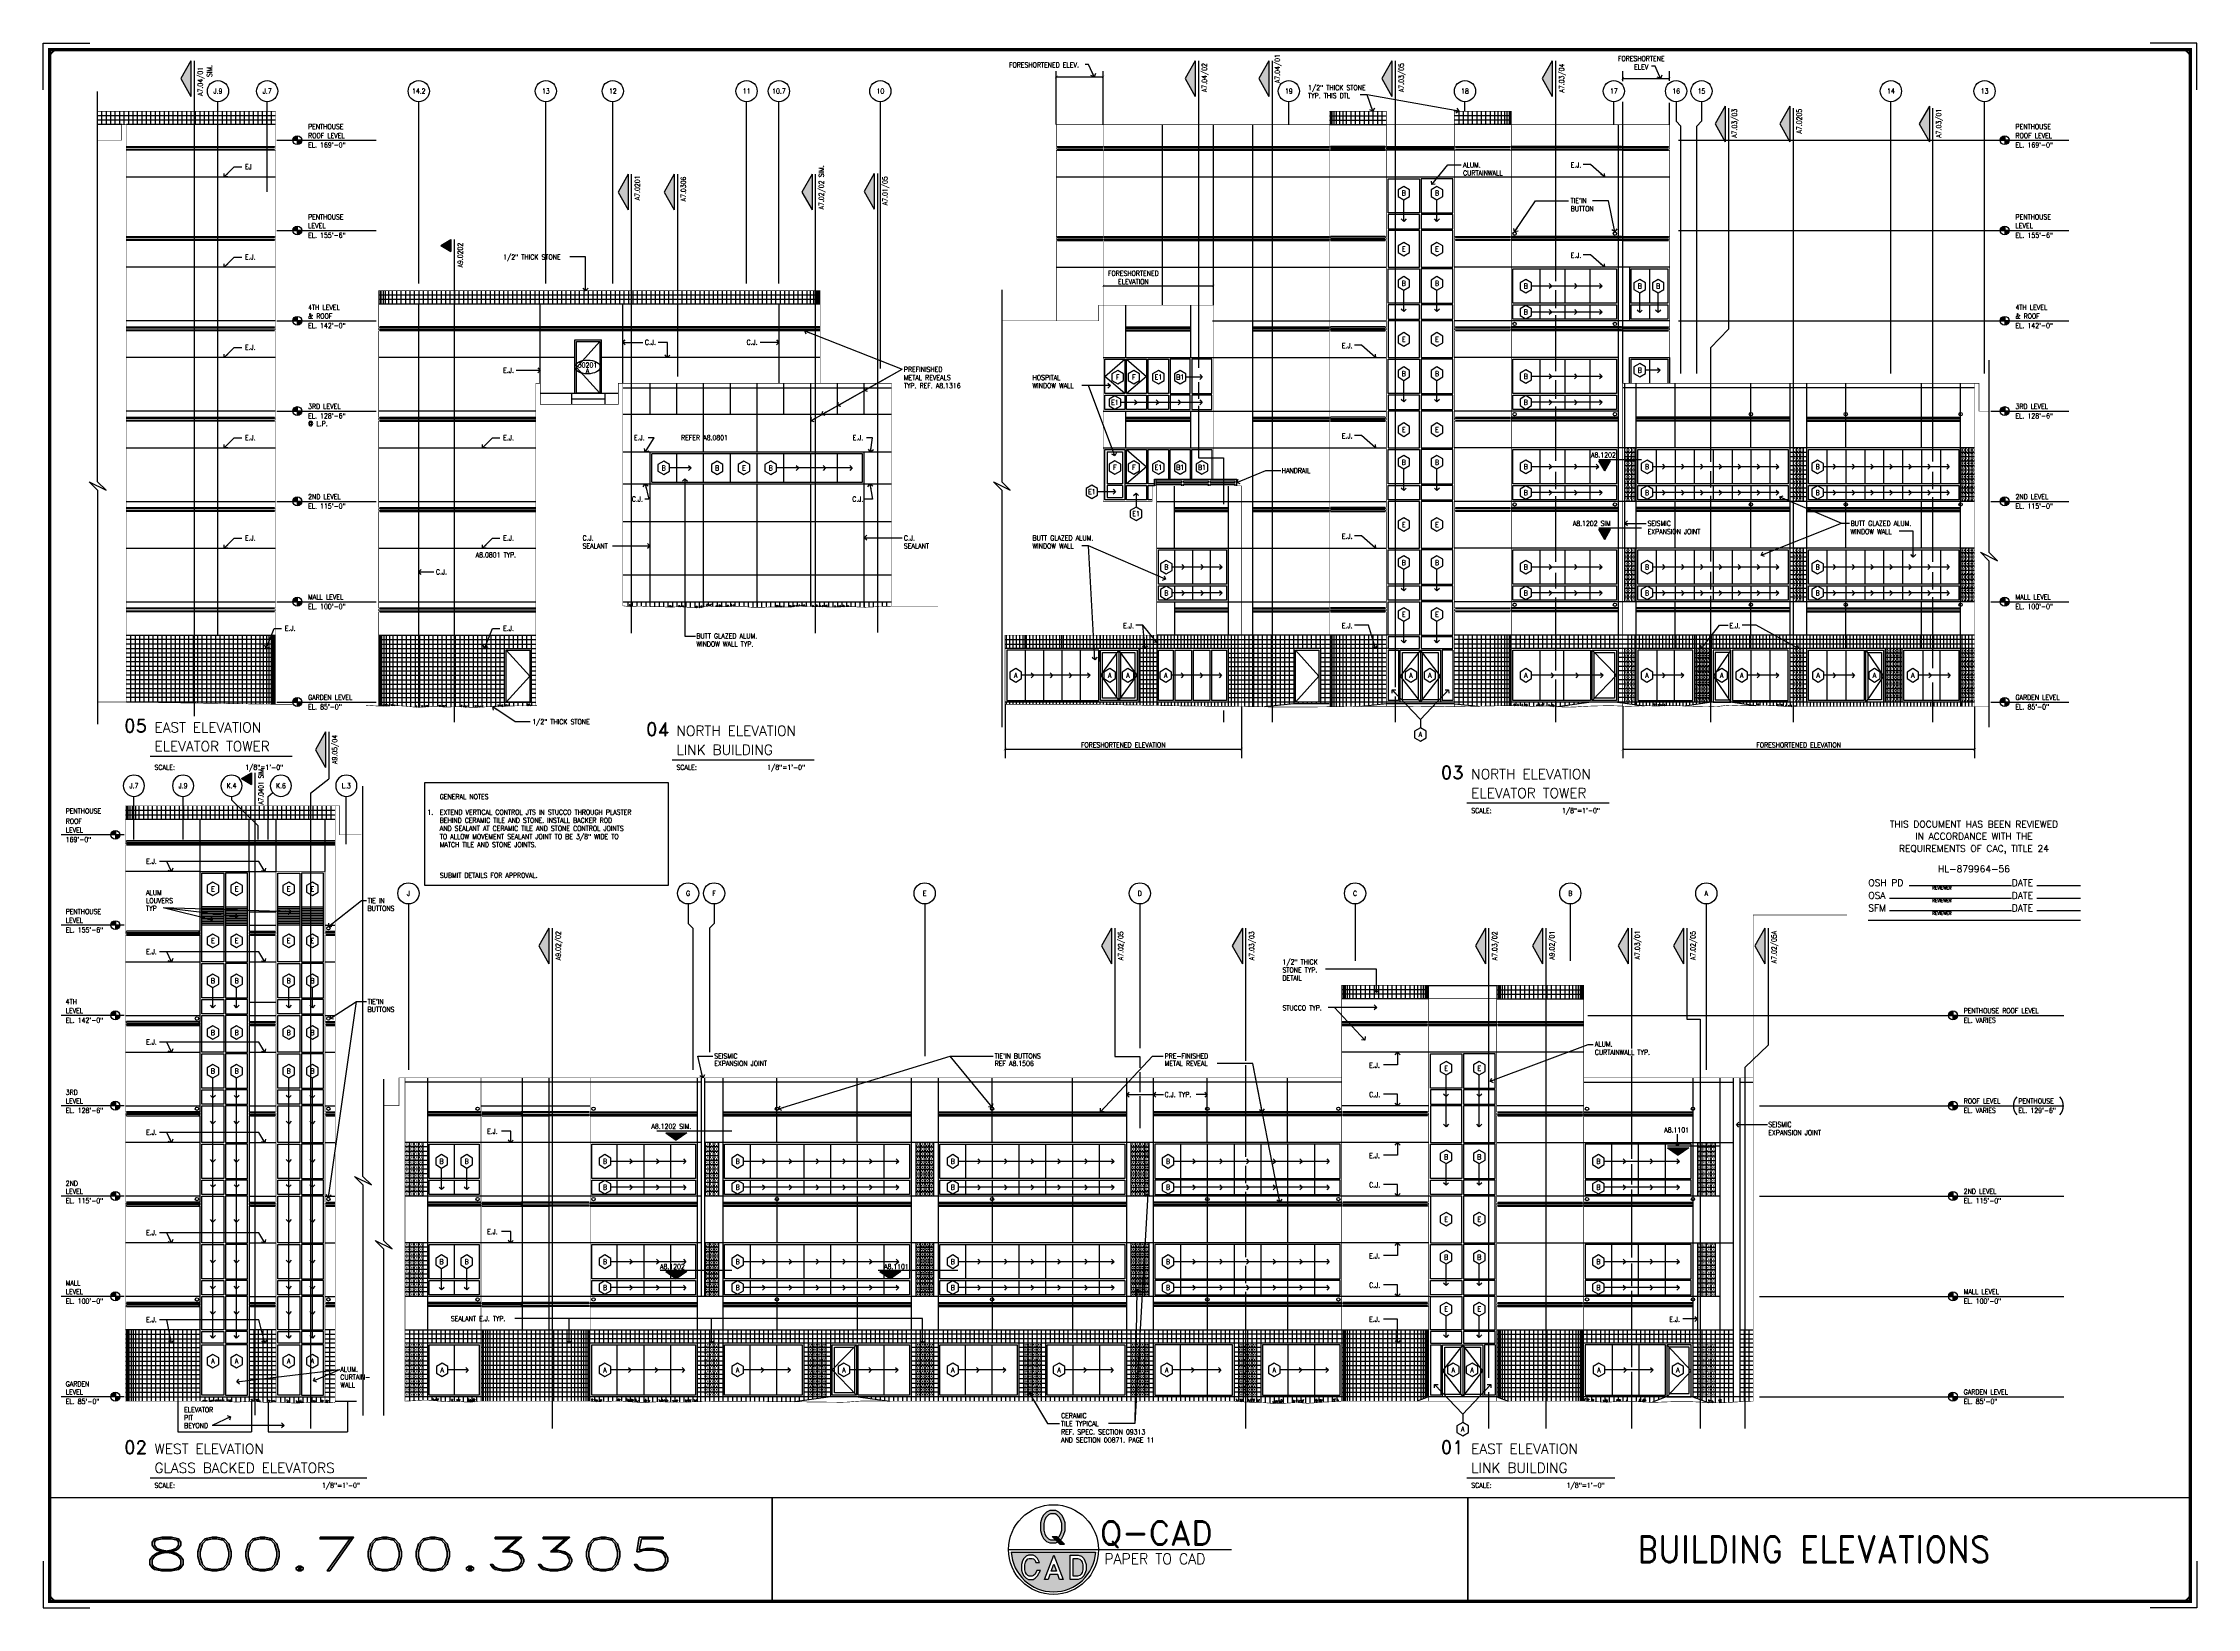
# Paper-space layout 'Layout1' of a CAD drawing. Header units: inches. Extents: x 1.4 to 41.6, y 0.4 to 29.6.
# The model-space entities are those that its viewports show. They can reach past a viewport. Long polylines and large blocks are cut down to what shows.
import ezdxf
from ezdxf.enums import TextEntityAlignment as Align

# ---------------------------------------------------------------- set-up
doc = ezdxf.new("R2010")
doc.units = ezdxf.units.IN
doc.header["$LTSCALE"] = 0.5
doc.header["$MEASUREMENT"] = 0
doc.linetypes.add('CENTER', pattern=[2, 1.25, -0.25, 0.25, -0.25])
doc.linetypes.add('HIDDEN', pattern=[0.375, 0.25, -0.125])
doc.layers.get('0').update_dxf_attribs({"linetype": 'CONTINUOUS'})
doc.layers.get('DEFPOINTS').update_dxf_attribs({"linetype": 'CONTINUOUS'})
for name, color, linetype in [('A-ANNO-KEYN', 7, 'CONTINUOUS'), ('A-ANNO-NOTE', 7, 'CONTINUOUS'), ('A-ANNO-NOTE-FINE', 8, 'CONTINUOUS'), ('A-ANNO-SYMB', 7, 'CONTINUOUS'), ('A-ANNO-TITL', 5, 'CONTINUOUS'), ('A-ANNO-TITL-FINE', 7, 'CONTINUOUS'), ('A-ANNO-TTLB-FINE', 7, 'CONTINUOUS'), ('A-ANNO-TTLB-MEDM', 5, 'CONTINUOUS'), ('A-ANNO-TTLB-TEXT-BOLD', 6, 'CONTINUOUS'), ('A-ANNO-TTLB-TEXT-FINE', 7, 'CONTINUOUS'), ('A-ANNO-TTLB-TEXT-MEDM', 5, 'CONTINUOUS'), ('A-DOOR', 3, 'CONTINUOUS'), ('A-DOOR-IDEN', 7, 'CONTINUOUS'), ('A-ELEV', 2, 'CONTINUOUS'), ('A-ELEV-IDEN', 7, 'CONTINUOUS'), ('A-ELEV-OTLN', 5, 'CONTINUOUS'), ('A-ELEV-PATT', 8, 'CONTINUOUS'), ('A-GLAZ-FULL', 3, 'CONTINUOUS'), ('A-GLAZ-IDEN', 7, 'CONTINUOUS'), ('A-GLAZ-PRHT', 3, 'CONTINUOUS'), ('A-SECT-IDEN', 7, 'CONTINUOUS'), ('S-GRID', 8, 'CENTER'), ('S-GRID-IDEN', 7, 'CONTINUOUS'), ('X-VPRT', 7, 'CONTINUOUS')]:
    doc.layers.add(name, color=color, linetype=linetype)
doc.layers.get('X-VPRT').off()
doc.layers.get('X-VPRT').freeze()
doc.styles.add('HEADING', font='romand.shx')
doc.styles.add('NOTE', font='romans.shx', dxfattribs={"width": 0.9})
doc.styles.add('ROMAND', font='romand.shx', dxfattribs={"width": 0.9})
doc.dimstyles.new('A1-96', dxfattribs={"dimscale": 96, "dimtxt": 0.09375, "dimasz": 0.046875, "dimexe": 0.03125, "dimexo": 0.03125, "dimgap": 0.03125, "dimtad": 1, "dimdec": 4, "dimzin": 3, "dimdsep": 46, "dimlunit": 4, "dimtxsty": 'NOTE', "dimblk1": 'ARCHTICK', "dimblk2": 'ARCHTICK', "dimsah": 1, "dimcen": 0.09375, "dimclrd": 256, "dimclre": 256, "dimclrt": 256, "dimadec": 0, "dimazin": 0, "dimtfac": 1, "dimtdec": 4, "dimtmove": 2, "dimatfit": 3, "dimldrblk": 'ARCHTICK', "dimfxl": 0, "dimtolj": 1, "dimtzin": 1, "dimarcsym": 0})
doc.dimstyles.new('A5-96', dxfattribs={"dimscale": 96, "dimtxt": 0.09375, "dimasz": 0.09375, "dimexe": 0.03125, "dimexo": 0.03125, "dimgap": 0.03125, "dimtad": 1, "dimdec": 4, "dimzin": 3, "dimdsep": 46, "dimlunit": 4, "dimtxsty": 'NOTE', "dimblk1": 'OPEN90', "dimblk2": 'OPEN90', "dimsah": 1, "dimcen": 0.09375, "dimclrd": 256, "dimclre": 256, "dimclrt": 256, "dimadec": 0, "dimazin": 0, "dimtfac": 1, "dimtdec": 4, "dimtmove": 2, "dimatfit": 3, "dimldrblk": 'OPEN90', "dimfxl": 0, "dimtolj": 1, "dimtzin": 1, "dimarcsym": 0})
pattern_1 = [(0, (-59.8408, -214.4242), (1.5, 3), [0, -3])]
pattern_2 = [(0, (-59.8408, -394.4242), (1.5, 3), [0, -3])]
pattern_3 = [(0, (-59.8408, -34.4242), (1.5, 3), [0, -3])]

# ---------------------------------------------------------------- blocks, each defined once
blk = doc.blocks.new('TB1_42X30')
at = {"layer": 'A-ANNO-TTLB-TEXT-FINE'}
blk.add_hatch(color=256, dxfattribs=at).paths.add_polyline_path([(20.389, 1.76), (20.366, 1.715), (20.341, 1.69), (20.384, 1.648), (20.416, 1.679), (20.445, 1.737), (20.473, 1.823), (20.473, 1.967), (20.445, 2.054), (20.416, 2.111), (20.358, 2.169), (20.301, 2.198), (20.186, 2.198), (20.128, 2.169), (20.071, 2.111), (20.042, 2.054), (20.013, 1.967), (20.013, 1.823), (20.042, 1.737), (20.071, 1.679), (20.128, 1.622), (20.186, 1.593), (20.301, 1.593), (20.336, 1.61), (20.291, 1.656), (20.286, 1.653), (20.2, 1.653), (20.164, 1.671), (20.12, 1.715), (20.098, 1.76), (20.074, 1.833), (20.074, 1.957), (20.098, 2.031), (20.12, 2.075), (20.164, 2.119), (20.2, 2.137), (20.286, 2.137), (20.322, 2.119), (20.366, 2.075), (20.389, 2.031), (20.413, 1.957), (20.413, 1.833)])
h = blk.add_hatch(color=256, dxfattribs=at)
h.paths.add_polyline_path([(20.233, 1.713), (20.291, 1.656), (20.322, 1.671), (20.341, 1.69), (20.319, 1.713)])
h.paths.add_polyline_path([(20.322, 1.671), (20.291, 1.656), (20.336, 1.61), (20.358, 1.622), (20.384, 1.648), (20.341, 1.69)])
h.paths.add_polyline_path([(20.384, 1.648), (20.358, 1.622), (20.336, 1.61), (20.377, 1.569), (20.463, 1.569)])
h = blk.add_hatch(color=256, dxfattribs=at)
h.paths.add_polyline_path([(19.468, 1.42, 0.939291), (21.045, 1.42)])
h.paths.add_polyline_path([(20.566, 1.364), (20.717, 1.364), (20.781, 1.343), (20.825, 1.3), (20.846, 1.256), (20.868, 1.192), (20.868, 1.084), (20.846, 1.019), (20.825, 0.976), (20.781, 0.932), (20.717, 0.911), (20.566, 0.911)], flags=16)
h.paths.add_polyline_path([(20.626, 1.304), (20.707, 1.304), (20.749, 1.29), (20.775, 1.264), (20.79, 1.233), (20.807, 1.182), (20.807, 1.093), (20.79, 1.042), (20.775, 1.011), (20.749, 0.985), (20.707, 0.971), (20.626, 0.971)], flags=0)
h.paths.add_polyline_path([(20.436, 0.911), (20.371, 0.911), (20.336, 1.004), (20.191, 1.004), (20.155, 0.911), (20.091, 0.911), (20.263, 1.364)], flags=16)
h.paths.add_polyline_path([(20.313, 1.064), (20.214, 1.064), (20.263, 1.194)], flags=0)
h.paths.add_polyline_path([(19.996, 1.229), (19.929, 1.229), (19.912, 1.264), (19.882, 1.293), (19.861, 1.304), (19.803, 1.304), (19.781, 1.293), (19.752, 1.264), (19.737, 1.233), (19.72, 1.182), (19.72, 1.093), (19.737, 1.042), (19.752, 1.011), (19.781, 0.982), (19.803, 0.971), (19.861, 0.971), (19.882, 0.982), (19.912, 1.011), (19.946, 1.079), (20.013, 1.079), (19.961, 0.976), (19.918, 0.932), (19.875, 0.911), (19.789, 0.911), (19.745, 0.932), (19.702, 0.976), (19.681, 1.019), (19.659, 1.084), (19.659, 1.192), (19.681, 1.256), (19.702, 1.3), (19.745, 1.343), (19.789, 1.364), (19.875, 1.364), (19.918, 1.343), (19.961, 1.3)], flags=16)
at = {"layer": 'A-ANNO-TTLB-FINE'}
for points in [[(1.378, 28.747), (1.378, 29.622), (2.253, 29.622)], [(41.622, 28.747), (41.622, 29.622), (40.747, 29.622)], [(1.378, 1.253), (1.378, 0.378), (2.253, 0.378)], [(41.622, 1.253), (41.622, 0.378), (40.747, 0.378)]]:
    blk.add_lwpolyline(points, dxfattribs=at)
at = {"layer": 'A-ANNO-TTLB-MEDM', "const_width": 0.0273}
blk.add_lwpolyline([(1.5, 0.675, 0.414214), (1.675, 0.5), (41.325, 0.5, 0.414214), (41.5, 0.675), (41.5, 29.325, 0.414214), (41.325, 29.5), (1.675, 29.5, 0.414214), (1.5, 29.325)], format="xyb", close=True, dxfattribs=at)
for points in [[(1.5, 2.439), (41.5, 2.439)], [(15, 2.439), (15, 0.5)], [(28, 2.439), (28, 0.5)]]:
    blk.add_lwpolyline(points, dxfattribs=at)
at = {"layer": 'A-ANNO-TTLB-TEXT-FINE'}
for p, q in [((20.233, 1.713), (20.377, 1.569)), ((20.233, 1.713), (20.319, 1.713)), ((20.319, 1.713), (20.463, 1.569)), ((19.418, 1.469), (23.582, 1.469)), ((19.468, 1.42), (21.045, 1.42)), ((20.377, 1.569), (20.463, 1.569)), ((19.983, 1.019), (19.983, 1.019)), ((19.983, 1.019), (19.983, 1.019))]:
    blk.add_line(p, q, dxfattribs=at)
for points in [[(20.128, 2.169), (20.071, 2.111), (20.042, 2.054), (20.013, 1.967), (20.013, 1.823), (20.042, 1.737), (20.071, 1.679), (20.128, 1.622), (20.186, 1.593), (20.301, 1.593), (20.358, 1.622), (20.416, 1.679), (20.445, 1.737), (20.473, 1.823), (20.473, 1.967), (20.445, 2.054), (20.416, 2.111), (20.358, 2.169), (20.301, 2.198), (20.186, 2.198), (20.186, 2.198)], [(20.164, 2.119), (20.12, 2.075), (20.098, 2.031), (20.074, 1.957), (20.074, 1.833), (20.098, 1.76), (20.12, 1.715), (20.164, 1.671), (20.2, 1.653), (20.286, 1.653), (20.322, 1.671), (20.366, 1.715), (20.389, 1.76), (20.413, 1.833), (20.413, 1.957), (20.389, 2.031), (20.366, 2.075), (20.322, 2.119), (20.286, 2.137), (20.2, 2.137)], [(19.961, 1.3), (19.918, 1.343), (19.875, 1.364), (19.789, 1.364), (19.745, 1.343), (19.702, 1.3), (19.681, 1.256), (19.659, 1.192), (19.659, 1.084), (19.681, 1.019), (19.702, 0.976), (19.745, 0.932), (19.789, 0.911), (19.875, 0.911), (19.918, 0.932), (19.961, 0.976), (20.013, 1.079), (19.946, 1.079), (19.912, 1.011), (19.882, 0.982), (19.861, 0.971), (19.803, 0.971), (19.781, 0.982), (19.752, 1.011), (19.737, 1.042), (19.72, 1.093), (19.72, 1.182), (19.737, 1.233), (19.752, 1.264), (19.781, 1.293), (19.803, 1.304), (19.861, 1.304), (19.882, 1.293), (19.912, 1.264), (19.929, 1.229), (19.996, 1.229)], [(20.191, 1.004), (20.155, 0.911), (20.091, 0.911), (20.263, 1.364), (20.436, 0.911), (20.371, 0.911), (20.336, 1.004)], [(20.846, 1.019), (20.825, 0.976), (20.781, 0.932), (20.717, 0.911), (20.566, 0.911), (20.566, 1.364), (20.717, 1.364), (20.781, 1.343), (20.825, 1.3), (20.846, 1.256), (20.868, 1.192), (20.868, 1.084)], [(20.79, 1.042), (20.775, 1.011), (20.749, 0.985), (20.707, 0.971), (20.626, 0.971), (20.626, 1.304), (20.707, 1.304), (20.749, 1.29), (20.775, 1.264), (20.79, 1.233), (20.807, 1.182), (20.807, 1.093)], [(20.214, 1.064), (20.263, 1.194), (20.313, 1.064)]]:
    blk.add_lwpolyline(points, close=True, dxfattribs=at)
blk.add_circle((20.257, 1.469), 0.839, dxfattribs=at)
blk.add_arc((20.257, 1.469), 0.79, 183.5861, 356.4139, dxfattribs=at)
at = {"layer": 'A-ANNO-TTLB-TEXT-BOLD', "style": 'ROMAND', "width": 1.514608}
blk.add_text('800.700.3305', height=0.63, dxfattribs=at).set_placement((3.237, 1.069), (13.188, 1.069), align=Align.FIT)
at = {"layer": 'A-ANNO-TTLB-TEXT-FINE', "style": 'ROMAND'}
blk.add_text('Q-CAD', height=0.4536, dxfattribs=at).set_placement((21.119, 1.552))
at = {"layer": 'A-ANNO-TTLB-TEXT-FINE', "style": 'ROMAND', "width": 0.95}
blk.add_text('PAPER TO CAD', height=0.2016, dxfattribs=at).set_placement((21.207, 1.195))
at = {"layer": 'A-ANNO-TTLB-TEXT-MEDM', "style": 'ROMAND', "width": 0.9}
blk.add_attdef('TITLE', text='', height=0.5, dxfattribs=at).set_placement((34.467, 1.473), align=Align.MIDDLE)
blk = doc.blocks.new('GRIDIDEN1')
blk.add_circle((0, 0), 0.198)
at = {"style": 'NOTE', "width": 0.9}
blk.add_attdef('IDEN1', text='', height=0.0938, dxfattribs=at).set_placement((0, 0), align=Align.MIDDLE)
blk = doc.blocks.new('ELEVIDEN1')
h = blk.add_hatch(color=256)
h.paths.add_polyline_path([(0, 8), (0, 0), (8, 0, 0.414214)])
h.paths.add_polyline_path([(0, 0), (-8, 0, 0.414214), (0, -8)])
for p, q in [((-8, 0), (8, 0)), ((0, 8), (0, -8))]:
    blk.add_line(p, q)
blk.add_circle((0, 0), 8)
blk = doc.blocks.new('SECTIDEN')
blk.add_hatch(color=256).paths.add_polyline_path([(18, 32), (0, 0), (18, -32)])
for p, q in [((18, 32), (0, 0)), ((0, 0), (18, -32)), ((18, 32), (18, -32))]:
    blk.add_line(p, q)
blk = doc.blocks.new('SECTIDEN1')
blk.add_hatch(color=256).paths.add_polyline_path([(19, 13.4), (-19, 13.4), (0, 0)])
for p, q in [((-19, 13.4), (0, 0)), ((-19, 13.4), (19, 13.4)), ((19, 13.4), (0, 0))]:
    blk.add_line(p, q)
blk = doc.blocks.new('SYMB')
blk.add_lwpolyline([(0, 0.125), (-0.108, 0.062), (-0.108, -0.062), (0, -0.125), (0.108, -0.062), (0.108, 0.062)], close=True)
at = {"style": 'NOTE', "width": 0.9}
blk.add_attdef('SYMB', text='', height=0.0938, dxfattribs=at).set_placement((0, 0), align=Align.MIDDLE)
blk = doc.blocks.new('_OPEN90')
at = {"color": 0, "linetype": 'ByBlock'}
for p, q in [((0, 0), (-1, 0)), ((-0.5, 0.5), (0, 0)), ((0, 0), (-0.5, -0.5))]:
    blk.add_line(p, q, dxfattribs=at)
blk = doc.blocks.new('SECTIDEN2')
blk.add_hatch(color=256).paths.add_polyline_path([(0, 18.2), (-10.5, 0), (10.5, 0)])
for p, q in [((0, 18.2), (-10.5, 0)), ((10.5, 0), (-10.5, 0)), ((0, 18.2), (10.5, 0))]:
    blk.add_line(p, q)
blk = doc.blocks.new('_ARCHTICK')
at = {"color": 0, "linetype": 'ByBlock', "const_width": 0.15}
blk.add_lwpolyline([(-0.5, -0.5), (0.5, 0.5)], dxfattribs=at)
blk = doc.blocks.new('*D9')
at = {"linetype": 'ByBlock'}
blk.add_line((1980.6, 2376.1), (2178.6, 2376.1), dxfattribs=at)
at = {"layer": 'DEFPOINTS', "color": 0, "linetype": 'ByBlock'}
for p in [(1980.6, 2376.1), (2178.6, 2376.1), (2178.6, 2376.1)]:
    blk.add_point(p, dxfattribs=at)
at = {"linetype": 'ByBlock', "xscale": 4.5, "yscale": 4.5, "zscale": 4.5, "rotation": 180}
blk.add_blockref('_ARCHTICK', (1980.6, 2376.1), dxfattribs=at)
at = {"linetype": 'ByBlock', "xscale": 4.5, "yscale": 4.5, "zscale": 4.5}
blk.add_blockref('_ARCHTICK', (2178.6, 2376.1), dxfattribs=at)
at = {"linetype": 'ByBlock', "insert": (2034.8, 2391.1), "char_height": 9, "attachment_point": 5, "style": 'NOTE'}
blk.add_mtext('\\A1;FORESHORTENED\\PELEVATION', dxfattribs=at)
blk = doc.blocks.new('*D10')
at = {"linetype": 'ByBlock'}
blk.add_line((1896.6, 2751.1), (1980.6, 2751.1), dxfattribs=at)
at = {"layer": 'DEFPOINTS', "color": 0, "linetype": 'ByBlock'}
for p in [(1896.6, 2751.1), (1980.6, 2751.1), (1980.6, 2751.1)]:
    blk.add_point(p, dxfattribs=at)
at = {"linetype": 'ByBlock', "xscale": 4.5, "yscale": 4.5, "zscale": 4.5, "rotation": 180}
blk.add_blockref('_ARCHTICK', (1896.6, 2751.1), dxfattribs=at)
at = {"linetype": 'ByBlock', "xscale": 4.5, "yscale": 4.5, "zscale": 4.5}
blk.add_blockref('_ARCHTICK', (1980.6, 2751.1), dxfattribs=at)
at = {"linetype": 'ByBlock', "insert": (1874.5, 2772.5), "char_height": 9, "attachment_point": 5, "style": 'NOTE'}
blk.add_mtext('\\A1;FORESHORTENED ELEV.', dxfattribs=at)
blk = doc.blocks.new('*D11')
at = {"linetype": 'ByBlock'}
blk.add_line((2852.8, 2536.7), (2936.8, 2536.7), dxfattribs=at)
at = {"layer": 'DEFPOINTS', "color": 0, "linetype": 'ByBlock'}
for p in [(2852.8, 2536.7), (2936.8, 2536.7), (2936.8, 2536.7)]:
    blk.add_point(p, dxfattribs=at)
at = {"linetype": 'ByBlock', "xscale": 4.5, "yscale": 4.5, "zscale": 4.5, "rotation": 180}
blk.add_blockref('_ARCHTICK', (2852.8, 2536.7), dxfattribs=at)
at = {"linetype": 'ByBlock', "xscale": 4.5, "yscale": 4.5, "zscale": 4.5}
blk.add_blockref('_ARCHTICK', (2936.8, 2536.7), dxfattribs=at)
at = {"linetype": 'ByBlock', "insert": (2886, 2565), "char_height": 9, "attachment_point": 5, "style": 'NOTE'}
blk.add_mtext('\\A1;FORESHORTENE\\PELEV', dxfattribs=at)
blk = doc.blocks.new('*D12')
at = {"linetype": 'ByBlock'}
blk.add_line((1804.6, 1532.6), (2228.6, 1532.6), dxfattribs=at)
at = {"layer": 'DEFPOINTS', "color": 0, "linetype": 'ByBlock'}
for p in [(1804.6, 1532.6), (2228.6, 1532.6), (2228.6, 1532.6)]:
    blk.add_point(p, dxfattribs=at)
at = {"linetype": 'ByBlock', "xscale": 4.5, "yscale": 4.5, "zscale": 4.5, "rotation": 180}
blk.add_blockref('_ARCHTICK', (1804.6, 1532.6), dxfattribs=at)
at = {"linetype": 'ByBlock', "xscale": 4.5, "yscale": 4.5, "zscale": 4.5}
blk.add_blockref('_ARCHTICK', (2228.6, 1532.6), dxfattribs=at)
at = {"linetype": 'ByBlock', "insert": (2016.6, 1540.1), "char_height": 9, "attachment_point": 5, "style": 'NOTE'}
blk.add_mtext('\\A1;FORESHORTENED ELEVATION', dxfattribs=at)
blk = doc.blocks.new('*D13')
at = {"linetype": 'ByBlock'}
for p, q in [((2912.6, 1532.4), (3543.6, 1532.4)), ((3543.6, 1529.6), (3543.6, 1529.4))]:
    blk.add_line(p, q, dxfattribs=at)
at = {"layer": 'DEFPOINTS', "color": 0, "linetype": 'ByBlock'}
for p in [(2912.6, 1532.4), (3543.6, 1532.6), (3543.6, 1532.4)]:
    blk.add_point(p, dxfattribs=at)
at = {"linetype": 'ByBlock', "xscale": 4.5, "yscale": 4.5, "zscale": 4.5, "rotation": 180}
blk.add_blockref('_ARCHTICK', (2912.6, 1532.4), dxfattribs=at)
at = {"linetype": 'ByBlock', "xscale": 4.5, "yscale": 4.5, "zscale": 4.5}
blk.add_blockref('_ARCHTICK', (3543.6, 1532.4), dxfattribs=at)
at = {"linetype": 'ByBlock', "insert": (3228.1, 1539.9), "char_height": 9, "attachment_point": 5, "style": 'NOTE'}
blk.add_mtext('\\A1;FORESHORTENED ELEVATION', dxfattribs=at)
blk = doc.blocks.new('DOORIDEN')
blk.add_ellipse((0, 0), major_axis=(0.238, 0), ratio=0.539418)
at = {"style": 'NOTE', "width": 0.9}
for tag, p in [('DOORIDEN', (0, 0.047)), ('A', (0, -0.093))]:
    blk.add_attdef(tag, text='', height=0.0938, dxfattribs=at).set_placement(p, align=Align.MIDDLE)

msp = doc.modelspace()

# ---------------------------------------------------------------- hatches: boundary and pattern name
at = {"layer": 'A-ELEV-PATT'}
h = msp.add_hatch(dxfattribs=at)
h.set_pattern_fill('DOTS', color=256, scale=48, style=0)
h.set_pattern_definition(pattern_3)
h.paths.add_polyline_path([(2868.8052, 1775.005), (2874.8052, 1775.005), (2874.8052, 1871.005), (2868.8052, 1871.005)])
h.paths.add_polyline_path([(2868.8052, 1871.005), (2862.8052, 1871.005), (2862.8052, 1775.005), (2868.8052, 1775.005)])
h.paths.add_polyline_path([(2862.8052, 1871.005), (2856.8052, 1871.005), (2856.8052, 1775.005), (2862.8052, 1775.005)])
h = msp.add_hatch(dxfattribs=at)
h.set_pattern_fill('DOTS', color=256, scale=48, style=0)
h.set_pattern_definition([(0, (-59.8408, 145.5758), (1.5, 3), [0, -3])])
h.paths.add_polyline_path([(3158.8052, 1871.005), (3176.8052, 1871.005), (3176.8052, 1775.005), (3158.8052, 1775.005)])
h = msp.add_hatch(dxfattribs=at)
h.set_pattern_fill('DOTS', color=256, scale=48, style=0)
h.set_pattern_definition([(0, (-59.8408, 145.5758), (1.5, 3), [0, -3])])
h.paths.add_polyline_path([(3461.8052, 1871.005), (3483.8052, 1871.005), (3483.8052, 1775.005), (3461.8052, 1775.005)])
h = msp.add_hatch(dxfattribs=at)
h.set_pattern_fill('DOTS', color=256, scale=48, style=0)
h.set_pattern_definition(pattern_1)
h.paths.add_polyline_path([(2868.8052, 1595.005), (2874.8052, 1595.005), (2874.8052, 1691.005), (2868.8052, 1691.005)])
h.paths.add_polyline_path([(2868.8052, 1691.005), (2862.8052, 1691.005), (2862.8052, 1595.005), (2868.8052, 1595.005)])
h.paths.add_polyline_path([(2862.8052, 1691.005), (2856.8052, 1691.005), (2856.8052, 1595.005), (2862.8052, 1595.005)])
h = msp.add_hatch(dxfattribs=at)
h.set_pattern_fill('DOTS', color=256, scale=48, style=0)
h.set_pattern_definition(pattern_3)
h.paths.add_polyline_path([(3158.8052, 1691.005), (3176.8052, 1691.005), (3176.8052, 1595.005), (3158.8052, 1595.005)])
h = msp.add_hatch(dxfattribs=at)
h.set_pattern_fill('DOTS', color=256, scale=48, style=0)
h.set_pattern_definition([(0, (-59.8408, -34.4242), (1.5, 3), [0, -3])])
h.paths.add_polyline_path([(3461.8052, 1691.005), (3483.8052, 1691.005), (3483.8052, 1595.005), (3461.8052, 1595.005)])
h = msp.add_hatch(dxfattribs=at)
h.set_pattern_fill('DOTS', color=256, scale=48, style=0)
h.set_pattern_definition(pattern_2)
h.paths.add_polyline_path([(2868.8052, 1415.005), (2874.8052, 1415.005), (2874.8052, 1511.005), (2868.8052, 1511.005)])
h.paths.add_polyline_path([(2868.8052, 1511.005), (2862.8052, 1511.005), (2862.8052, 1415.005), (2868.8052, 1415.005)])
h.paths.add_polyline_path([(2862.8052, 1511.005), (2856.8052, 1511.005), (2856.8052, 1415.005), (2862.8052, 1415.005)])
h = msp.add_hatch(dxfattribs=at)
h.set_pattern_fill('DOTS', color=256, scale=48, style=0)
h.set_pattern_definition([(180, (6395.4512, -214.4242), (-1.5, 3), [0, -3])])
h.paths.add_polyline_path([(3008.8052, 1511.005), (2984.8052, 1511.005), (2984.8052, 1415.005), (3008.8052, 1415.005)])
h = msp.add_hatch(dxfattribs=at)
h.set_pattern_fill('DOTS', color=256, scale=48, style=0)
h.set_pattern_definition(pattern_1)
h.paths.add_polyline_path([(3158.8052, 1511.005), (3176.8052, 1511.005), (3176.8052, 1415.005), (3158.8052, 1415.005)])
h = msp.add_hatch(dxfattribs=at)
h.set_pattern_fill('DOTS', color=256, scale=48, style=0)
h.set_pattern_definition(pattern_1)
h.paths.add_polyline_path([(3326.8052, 1511.005), (3350.8052, 1511.005), (3350.8052, 1415.005), (3326.8052, 1415.005)])
h = msp.add_hatch(dxfattribs=at)
h.set_pattern_fill('DOTS', color=256, scale=48, style=0)
h.set_pattern_definition(pattern_1)
h.paths.add_polyline_path([(3461.8052, 1511.005), (3483.8052, 1511.005), (3483.8052, 1415.005), (3461.8052, 1415.005)])
h = msp.add_hatch(dxfattribs=at)
h.set_pattern_fill('DOTS', color=256, scale=48, style=0)
h.set_pattern_definition([(0, (-59.8408, 145.5758), (1.5, 3), [0, -3])])
h.paths.add_polyline_path([(676.67347, 624.85599), (668.67347, 624.85599), (668.67347, 528.85599), (676.67347, 528.85599)])
h.paths.add_polyline_path([(684.67347, 624.85599), (676.67347, 624.85599), (676.67347, 528.85599), (684.67347, 528.85599)])
h.paths.add_polyline_path([(692.67347, 624.85599), (684.67347, 624.85599), (684.67347, 528.85599), (692.67347, 528.85599)])
h.paths.add_polyline_path([(692.67347, 528.85599), (700.67347, 528.85599), (700.67347, 624.85599), (692.67347, 624.85599)])
h = msp.add_hatch(dxfattribs=at)
h.set_pattern_fill('DOTS', color=256, scale=48, style=0)
h.set_pattern_definition(pattern_1)
h.paths.add_polyline_path([(1205.67347, 624.85599), (1230.67347, 624.85599), (1230.67347, 528.85599), (1205.67347, 528.85599)])
h = msp.add_hatch(dxfattribs=at)
h.set_pattern_fill('DOTS', color=256, scale=48, style=0)
h.set_pattern_definition([(0, (-1461.8408, -214.4242), (1.5, 3), [0, -3])])
h.paths.add_polyline_path([(1616.67347, 624.85599), (1584.67347, 624.85599), (1584.67347, 528.85599), (1616.67347, 528.85599)])
h = msp.add_hatch(dxfattribs=at)
h.set_pattern_fill('DOTS', color=256, scale=48, style=0)
h.set_pattern_definition([(0, (-1075.8408, -214.4242), (1.5, 3), [0, -3])])
h.paths.add_polyline_path([(2002.67347, 624.85599), (1970.67347, 624.85599), (1970.67347, 528.85599), (2002.67347, 528.85599)])
h = msp.add_hatch(dxfattribs=at)
h.set_pattern_fill('DOTS', color=256, scale=48, style=0)
h.set_pattern_definition(pattern_1)
h.paths.add_polyline_path([(3018.67347, 624.85599), (2986.67347, 624.85599), (2986.67347, 528.85599), (3018.67347, 528.85599)])
h = msp.add_hatch(dxfattribs=at)
h.set_pattern_fill('DOTS', color=256, scale=48, style=0)
h.set_pattern_definition([(0, (-59.8408, -34.4242), (1.5, 3), [0, -3])])
h.paths.add_polyline_path([(676.67347, 444.85599), (668.67347, 444.85599), (668.67347, 348.85599), (676.67347, 348.85599)])
h.paths.add_polyline_path([(684.67347, 444.85599), (676.67347, 444.85599), (676.67347, 348.85599), (684.67347, 348.85599)])
h.paths.add_polyline_path([(692.67347, 444.85599), (684.67347, 444.85599), (684.67347, 348.85599), (692.67347, 348.85599)])
h.paths.add_polyline_path([(692.67347, 348.85599), (700.67347, 348.85599), (700.67347, 444.85599), (692.67347, 444.85599)])
h = msp.add_hatch(dxfattribs=at)
h.set_pattern_fill('DOTS', color=256, scale=48, style=0)
h.set_pattern_definition([(0, (-59.8408, -394.4242), (1.5, 3), [0, -3])])
h.paths.add_polyline_path([(1205.67347, 444.85599), (1230.67347, 444.85599), (1230.67347, 348.85599), (1205.67347, 348.85599)])
h = msp.add_hatch(dxfattribs=at)
h.set_pattern_fill('DOTS', color=256, scale=48, style=0)
h.set_pattern_definition([(0, (-1461.8408, -394.4242), (1.5, 3), [0, -3])])
h.paths.add_polyline_path([(1616.67347, 444.85599), (1584.67347, 444.85599), (1584.67347, 348.85599), (1616.67347, 348.85599)])
h = msp.add_hatch(dxfattribs=at)
h.set_pattern_fill('DOTS', color=256, scale=48, style=0)
h.set_pattern_definition([(0, (-1075.8408, -394.4242), (1.5, 3), [0, -3])])
h.paths.add_polyline_path([(2002.67347, 444.85599), (1970.67347, 444.85599), (1970.67347, 348.85599), (2002.67347, 348.85599)])
h = msp.add_hatch(dxfattribs=at)
h.set_pattern_fill('DOTS', color=256, scale=48, style=0)
h.set_pattern_definition(pattern_2)
h.paths.add_polyline_path([(3018.67347, 444.85599), (2986.67347, 444.85599), (2986.67347, 348.85599), (3018.67347, 348.85599)])
h = msp.add_hatch(dxfattribs=at)
h.set_pattern_fill('DOTS', color=256, scale=48, style=0)
h.set_pattern_definition(pattern_1)
h.paths.add_polyline_path([(676.67347, 264.85599), (668.67347, 264.85599), (668.67347, 168.85599), (676.67347, 168.85599)])
h.paths.add_polyline_path([(684.67347, 264.85599), (676.67347, 264.85599), (676.67347, 168.85599), (684.67347, 168.85599)])
h.paths.add_polyline_path([(692.67347, 264.85599), (684.67347, 264.85599), (684.67347, 168.85599), (692.67347, 168.85599)])
h.paths.add_polyline_path([(692.67347, 168.85599), (700.67347, 168.85599), (700.67347, 264.85599), (692.67347, 264.85599)])
h = msp.add_hatch(dxfattribs=at)
h.set_pattern_fill('DOTS', color=256, scale=48, style=0)
h.set_pattern_definition([(0, (-59.8408, -574.4242), (1.5, 3), [0, -3])])
h.paths.add_polyline_path([(1205.67347, 264.85599), (1230.67347, 264.85599), (1230.67347, 168.85599), (1205.67347, 168.85599)])
h = msp.add_hatch(dxfattribs=at)
h.set_pattern_fill('DOTS', color=256, scale=48, style=0)
h.set_pattern_definition([(0, (-1654.8408, -214.4242), (1.5, 3), [0, -3])])
h.paths.add_polyline_path([(1391.67347, 264.85599), (1423.67347, 264.85599), (1423.67347, 168.85599), (1391.67347, 168.85599)])
h = msp.add_hatch(dxfattribs=at)
h.set_pattern_fill('DOTS', color=256, scale=48, style=0)
h.set_pattern_definition([(0, (-1461.8408, -214.4242), (1.5, 3), [0, -3])])
h.paths.add_polyline_path([(1584.67347, 264.85599), (1616.67347, 264.85599), (1616.67347, 168.85599), (1584.67347, 168.85599)])
h = msp.add_hatch(dxfattribs=at)
h.set_pattern_fill('DOTS', color=256, scale=48, style=0)
h.set_pattern_definition([(0, (-1268.8408, -214.4242), (1.5, 3), [0, -3])])
h.paths.add_polyline_path([(1777.67347, 264.85599), (1809.67347, 264.85599), (1809.67347, 168.85599), (1777.67347, 168.85599)])
h = msp.add_hatch(dxfattribs=at)
h.set_pattern_fill('DOTS', color=256, scale=48, style=0)
h.set_pattern_definition([(0, (-1075.8408, -214.4242), (1.5, 3), [0, -3])])
h.paths.add_polyline_path([(1970.67347, 264.85599), (2002.67347, 264.85599), (2002.67347, 168.85599), (1970.67347, 168.85599)])
h = msp.add_hatch(dxfattribs=at)
h.set_pattern_fill('DOTS', color=256, scale=48, style=0)
h.set_pattern_definition([(0, (-882.8408, -214.4242), (1.5, 3), [0, -3])])
h.paths.add_polyline_path([(2163.67347, 264.85599), (2195.67347, 264.85599), (2195.67347, 168.85599), (2163.67347, 168.85599)])
h = msp.add_hatch(dxfattribs=at)
h.set_pattern_fill('DOTS', color=256, scale=48, style=0)
h.set_pattern_definition(pattern_1)
h.paths.add_polyline_path([(2986.67347, 264.85599), (3018.67347, 264.85599), (3018.67347, 168.85599), (2986.67347, 168.85599)])

# ---------------------------------------------------------------- linework, layer by layer
at = {"layer": 'A-ANNO-NOTE-FINE', "linetype": 'CENTER'}
for p, q in [((1836.8052, 2451.005), (1836.8052, 2547.02982)), ((1920.8052, 2451.005), (1920.8052, 2547.02982)), ((1744.8052, 1411.005), (1744.8052, 1314.45289)), ((2168.8052, 1407.0731), (2168.8052, 1314.45289)), ((2852.6969, 1407.74317), (2852.79139, 1314.45289)), ((3483.8052, 1407.0731), (3483.8052, 1314.45289))]:
    msp.add_line(p, q, dxfattribs=at)
at = {"layer": 'A-ANNO-NOTE-FINE', "linetype": 'CENTER', "ltscale": 0.25}
for p, q in [((2852.8052, 2528.71087), (2852.8052, 2547.02982)), ((2936.8052, 2529.69224), (2936.8052, 2547.02982)), ((2852.8052, 2451.005), (2852.8052, 2492.07299)), ((2936.8052, 2451.005), (2936.8052, 2489.78313))]:
    msp.add_line(p, q, dxfattribs=at)
at = {"layer": 'A-ANNO-SYMB'}
for p, q in [((116.35052, 2510.35014), (116.35052, 1810.15743)), ((1739.08968, 2154.62828), (1739.08968, 1810.15743)), ((3509.57464, 2028.15414), (3509.57464, 1683.68328)), ((101.95969, 1810.21006), (132.30385, 1794.94489)), ((101.95969, 1810.21006), (117.13177, 1794.99753)), ((117.13177, 1810.15743), (132.30385, 1794.94489)), ((117.13177, 1794.99753), (117.13177, 1375.27331)), ((1723.9176, 1810.21006), (1754.26176, 1794.94489)), ((1723.9176, 1810.21006), (1739.08968, 1794.99753)), ((1739.08968, 1810.15743), (1754.26176, 1794.94489)), ((1739.08968, 1794.99753), (1739.08968, 1369.7748)), ((3494.40256, 1683.73592), (3524.74672, 1668.47075)), ((3494.40256, 1683.73592), (3509.57464, 1668.52339)), ((3509.57464, 1683.68328), (3524.74672, 1668.47075)), ((3509.57464, 1668.52339), (3509.57464, 1369.7748)), ((592.36871, 1264.20113), (592.36871, 564.00842)), ((630.20574, 738.52158), (630.20574, 449.30769)), ((577.97788, 564.06106), (608.32205, 548.79588)), ((577.97788, 564.06106), (593.14996, 548.84852)), ((593.14996, 564.00842), (608.32205, 548.79588)), ((593.14996, 548.84852), (593.14996, 135.39921)), ((615.03366, 449.36033), (645.37782, 434.09516)), ((615.03366, 449.36033), (630.20574, 434.1478)), ((630.20574, 449.30769), (645.37782, 434.09516)), ((630.20574, 434.1478), (630.20574, 135.39921))]:
    msp.add_line(p, q, dxfattribs=at)
at = {"layer": 'A-DOOR', "linetype": 'HIDDEN'}
for p, q in [((1018.22405, 2062.005), (976.22405, 2015.505)), ((976.22405, 2015.505), (1018.22405, 1969.005)), ((850.22405, 1508.005), (892.22405, 1461.505)), ((1948.8052, 1508.005), (1915.8052, 1463.005)), ((1981.8052, 1463.005), (1948.8052, 1508.005)), ((2265.8052, 1508.005), (2307.8052, 1461.505)), ((2489.8052, 1508.005), (2453.8052, 1461.505)), ((2525.8052, 1461.505), (2489.8052, 1508.005)), ((2797.8052, 1508.005), (2841.8052, 1463.005)), ((3046.8052, 1508.005), (3014.8052, 1461.505)), ((3288.8052, 1508.005), (3320.8052, 1461.505)), ((892.22405, 1461.505), (850.22405, 1415.005)), ((1915.8052, 1463.005), (1948.8052, 1418.005)), ((1948.8052, 1418.005), (1981.8052, 1463.005)), ((2307.8052, 1461.505), (2265.8052, 1415.005)), ((2453.8052, 1461.505), (2489.8052, 1415.005)), ((2489.8052, 1415.005), (2525.8052, 1461.505)), ((2841.8052, 1463.005), (2797.8052, 1418.005)), ((3014.8052, 1461.505), (3046.8052, 1415.005)), ((3320.8052, 1461.505), (3288.8052, 1415.005)), ((1478.67347, 261.85599), (1434.67347, 216.85599)), ((2565.67347, 261.85599), (2529.67347, 215.35599)), ((2601.67347, 215.35599), (2565.67347, 261.85599)), ((2931.67347, 261.85599), (2975.67347, 215.35599)), ((1434.67347, 216.85599), (1478.67347, 171.85599)), ((2529.67347, 215.35599), (2565.67347, 168.85599)), ((2565.67347, 168.85599), (2601.67347, 215.35599)), ((2975.67347, 215.35599), (2931.67347, 168.85599))]:
    msp.add_line(p, q, dxfattribs=at)
at = {"layer": 'A-DOOR'}
for p, q in [((1948.8052, 1508.005), (1948.8052, 1418.005)), ((2489.8052, 1508.005), (2489.8052, 1415.005)), ((2565.67347, 261.85599), (2565.67347, 168.85599))]:
    msp.add_line(p, q, dxfattribs=at)
for points in [[(976.22405, 2062.005), (1018.22405, 2062.005), (1018.22405, 1969.005), (976.22405, 1969.005)], [(850.22405, 1508.005), (892.22405, 1508.005), (892.22405, 1415.005), (850.22405, 1415.005)], [(1915.8052, 1508.005), (1981.8052, 1508.005), (1981.8052, 1418.005), (1915.8052, 1418.005)], [(2265.8052, 1508.005), (2307.8052, 1508.005), (2307.8052, 1415.005), (2265.8052, 1415.005)], [(2453.8052, 1508.005), (2525.8052, 1508.005), (2525.8052, 1415.005), (2453.8052, 1415.005)], [(2797.8052, 1508.005), (2841.8052, 1508.005), (2841.8052, 1418.005), (2797.8052, 1418.005)], [(3046.8052, 1508.005), (3014.8052, 1508.005), (3014.8052, 1415.005), (3046.8052, 1415.005)], [(3288.8052, 1508.005), (3320.8052, 1508.005), (3320.8052, 1415.005), (3288.8052, 1415.005)], [(1944.8052, 1422.005), (1919.8052, 1422.005), (1919.8052, 1504.005), (1944.8052, 1504.005), (1944.8052, 1422.005)], [(1952.8052, 1422.005), (1952.8052, 1504.005), (1977.8052, 1504.005), (1977.8052, 1422.005), (1952.8052, 1422.005)], [(2485.8052, 1419.005), (2457.8052, 1419.005), (2457.8052, 1504.005), (2485.8052, 1504.005), (2485.8052, 1419.005)], [(2801.8052, 1504.005), (2837.8052, 1504.005), (2837.8052, 1422.005), (2801.8052, 1422.005)], [(3042.8052, 1504.005), (3018.8052, 1504.005), (3018.8052, 1419.005), (3042.8052, 1419.005)], [(3292.8052, 1504.005), (3316.8052, 1504.005), (3316.8052, 1419.005), (3292.8052, 1419.005)], [(1478.67347, 171.85599), (1434.67347, 171.85599), (1434.67347, 261.85599), (1478.67347, 261.85599)], [(1474.67347, 175.85599), (1438.67347, 175.85599), (1438.67347, 257.85599), (1474.67347, 257.85599)], [(2529.67347, 261.85599), (2601.67347, 261.85599), (2601.67347, 168.85599), (2529.67347, 168.85599)], [(2561.67347, 172.85599), (2533.67347, 172.85599), (2533.67347, 257.85599), (2561.67347, 257.85599), (2561.67347, 172.85599)], [(2975.67347, 261.85599), (2931.67347, 261.85599), (2931.67347, 168.85599), (2975.67347, 168.85599)], [(2971.67347, 257.85599), (2935.67347, 257.85599), (2935.67347, 174.85599), (2971.67347, 174.85599)]]:
    msp.add_lwpolyline(points, close=True, dxfattribs=at)
for points in [[(2493.8052, 1504.005), (2521.8052, 1504.005), (2521.8052, 1419.005), (2493.8052, 1419.005), (2493.8052, 1504.005)], [(2569.67347, 257.85599), (2597.67347, 257.85599), (2597.67347, 172.85599), (2569.67347, 172.85599), (2569.67347, 257.85599)]]:
    msp.add_lwpolyline(points, dxfattribs=at)
at = {"layer": 'A-ELEV'}
for p, q in [((161.13177, 2451.005), (116.35052, 2451.005)), ((436.34035, 2451.005), (169.13177, 2451.005)), ((2118.8052, 2127.005), (2118.8052, 2451.005)), ((2188.8052, 2451.005), (2188.8052, 1415.005)), ((2326.8052, 2451.005), (2428.8052, 2451.005)), ((2652.8052, 2451.005), (2550.8052, 2451.005)), ((2844.8052, 2451.005), (2844.8052, 1415.005)), ((168.35052, 2412.005), (434.34035, 2412.005)), ((434.34035, 2410.005), (168.35052, 2410.005)), ((168.35052, 2407.005), (434.34035, 2407.005)), ((434.34035, 2405.005), (168.35052, 2405.005)), ((1838.8052, 2412.005), (1920.8052, 2412.005)), ((1838.8052, 2410.005), (1920.8052, 2410.005)), ((1838.8052, 2407.005), (1920.8052, 2407.005)), ((1838.8052, 2405.005), (1920.8052, 2405.005)), ((1922.8052, 2412.005), (2026.8052, 2412.005)), ((1922.8052, 2410.005), (2026.8052, 2410.005)), ((1922.8052, 2407.005), (2026.8052, 2407.005)), ((1922.8052, 2405.005), (2026.8052, 2405.005)), ((2028.8052, 2412.005), (2326.8052, 2412.005)), ((2028.8052, 2410.005), (2326.8052, 2410.005)), ((2028.8052, 2407.005), (2326.8052, 2407.005)), ((2028.8052, 2405.005), (2326.8052, 2405.005)), ((2426.8052, 2412.005), (2328.8052, 2412.005)), ((2328.8052, 2410.005), (2426.8052, 2410.005)), ((2426.8052, 2407.005), (2328.8052, 2407.005)), ((2328.8052, 2405.005), (2426.8052, 2405.005)), ((2428.8052, 2412.005), (2550.8052, 2412.005)), ((2428.8052, 2410.005), (2550.8052, 2410.005)), ((2550.8052, 2407.005), (2428.8052, 2407.005)), ((2550.8052, 2405.005), (2428.8052, 2405.005)), ((2552.8052, 2412.005), (2650.8052, 2412.005)), ((2650.8052, 2410.005), (2552.8052, 2410.005)), ((2552.8052, 2407.005), (2650.8052, 2407.005)), ((2650.8052, 2405.005), (2552.8052, 2405.005)), ((2850.8052, 2412.005), (2652.8052, 2412.005)), ((2850.8052, 2410.005), (2652.8052, 2410.005)), ((2850.8052, 2407.005), (2652.8052, 2407.005)), ((2850.8052, 2405.005), (2652.8052, 2405.005)), ((2852.8052, 2412.005), (2934.8052, 2412.005)), ((2852.8052, 2410.005), (2934.8052, 2410.005)), ((2852.8052, 2407.005), (2934.8052, 2407.005)), ((2852.8052, 2405.005), (2934.8052, 2405.005)), ((168.35052, 2357.005), (436.34035, 2357.005)), ((1836.8052, 2357.005), (2936.8052, 2357.005)), ((168.35052, 2250.005), (434.34035, 2250.005)), ((434.34035, 2248.005), (168.35052, 2248.005)), ((168.35052, 2245.005), (434.34035, 2245.005)), ((434.34035, 2243.005), (168.35052, 2243.005)), ((1838.8052, 2250.005), (1920.8052, 2250.005)), ((1838.8052, 2248.005), (1920.8052, 2248.005)), ((1838.8052, 2245.005), (1920.8052, 2245.005)), ((1838.8052, 2243.005), (1920.8052, 2243.005)), ((1922.8052, 2250.005), (2026.8052, 2250.005)), ((1922.8052, 2248.005), (2026.8052, 2248.005)), ((1922.8052, 2245.005), (2026.8052, 2245.005)), ((1922.8052, 2243.005), (2026.8052, 2243.005)), ((2028.8052, 2250.005), (2326.8052, 2250.005)), ((2028.8052, 2248.005), (2326.8052, 2248.005)), ((2028.8052, 2245.005), (2326.8052, 2245.005)), ((2028.8052, 2243.005), (2326.8052, 2243.005)), ((2426.8052, 2250.005), (2328.8052, 2250.005)), ((2328.8052, 2248.005), (2426.8052, 2248.005)), ((2426.8052, 2245.005), (2328.8052, 2245.005)), ((2328.8052, 2243.005), (2426.8052, 2243.005)), ((2552.8052, 2250.005), (2650.8052, 2250.005)), ((2650.8052, 2248.005), (2552.8052, 2248.005)), ((2552.8052, 2245.005), (2650.8052, 2245.005)), ((2650.8052, 2243.005), (2552.8052, 2243.005)), ((2850.8052, 2250.005), (2652.8052, 2250.005)), ((2850.8052, 2248.005), (2652.8052, 2248.005)), ((2850.8052, 2245.005), (2652.8052, 2245.005)), ((2850.8052, 2243.005), (2652.8052, 2243.005)), ((2852.8052, 2250.005), (2934.8052, 2250.005)), ((2852.8052, 2248.005), (2934.8052, 2248.005)), ((2852.8052, 2245.005), (2934.8052, 2245.005)), ((2852.8052, 2243.005), (2934.8052, 2243.005)), ((436.34035, 2195.005), (168.35052, 2195.005)), ((1836.8052, 2195.005), (2428.8052, 2195.005)), ((2936.8052, 2195.005), (2550.8052, 2195.005)), ((2864.8052, 2195.005), (2864.8052, 2099.005)), ((1413.22405, 2129.005), (621.22405, 2129.005)), ((693.22405, 1405.78049), (693.22405, 2129.005)), ((911.22405, 1987.005), (911.22405, 2129.005)), ((1059.22405, 1987.005), (1059.22405, 2129.005)), ((1339.22405, 2129.005), (1339.22405, 1987.005)), ((1961.3052, 2033.005), (1961.3052, 2127.005)), ((2078.3052, 2033.005), (2078.3052, 2127.005)), ((436.34035, 2099.005), (168.35052, 2099.005)), ((168.35052, 2088.005), (434.34035, 2088.005)), ((1413.22405, 2088.005), (623.22405, 2088.005)), ((1961.3052, 2088.005), (2078.3052, 2088.005)), ((2116.8052, 2099.005), (2428.8052, 2099.005)), ((2188.8052, 2088.005), (2326.8052, 2088.005)), ((2426.8052, 2088.005), (2328.8052, 2088.005)), ((2936.8052, 2099.005), (2550.8052, 2099.005)), ((2552.8052, 2088.005), (2650.8052, 2088.005)), ((2850.8052, 2088.005), (2652.8052, 2088.005)), ((2852.8052, 2088.005), (2934.8052, 2088.005)), ((434.34035, 2086.005), (168.35052, 2086.005)), ((168.35052, 2083.005), (434.34035, 2083.005)), ((434.34035, 2081.005), (168.35052, 2081.005)), ((1413.22405, 2086.005), (623.22405, 2086.005)), ((1413.22405, 2083.005), (623.22405, 2083.005)), ((1413.22405, 2081.005), (623.22405, 2081.005)), ((973.22405, 1969.005), (973.22405, 2065.005)), ((973.22405, 2065.005), (1021.22405, 2065.005)), ((1021.22405, 1969.005), (1021.22405, 2065.005)), ((1961.3052, 2086.005), (2078.3052, 2086.005)), ((1961.3052, 2083.005), (2078.3052, 2083.005)), ((1961.3052, 2081.005), (2078.3052, 2081.005)), ((2188.8052, 2086.005), (2326.8052, 2086.005)), ((2188.8052, 2083.005), (2326.8052, 2083.005)), ((2188.8052, 2081.005), (2326.8052, 2081.005)), ((2328.8052, 2086.005), (2426.8052, 2086.005)), ((2426.8052, 2083.005), (2328.8052, 2083.005)), ((2328.8052, 2081.005), (2426.8052, 2081.005)), ((2650.8052, 2086.005), (2552.8052, 2086.005)), ((2552.8052, 2083.005), (2650.8052, 2083.005)), ((2650.8052, 2081.005), (2552.8052, 2081.005)), ((2850.8052, 2086.005), (2652.8052, 2086.005)), ((2850.8052, 2083.005), (2652.8052, 2083.005)), ((2850.8052, 2081.005), (2652.8052, 2081.005)), ((2852.8052, 2086.005), (2934.8052, 2086.005)), ((2852.8052, 2083.005), (2934.8052, 2083.005)), ((2852.8052, 2081.005), (2934.8052, 2081.005)), ((436.34035, 2033.005), (168.35052, 2033.005)), ((973.22405, 2033.005), (621.22405, 2033.005)), ((1413.22405, 2033.005), (1021.22405, 2033.005)), ((1920.8052, 2033.005), (2428.8052, 2033.005)), ((2844.8052, 2033.005), (2550.8052, 2033.005)), ((1059.22405, 1979.005), (1541.22405, 1979.005)), ((1108.22405, 1931.005), (1108.22405, 1987.005)), ((1156.22405, 1931.005), (1156.22405, 1987.005)), ((1204.22405, 1863.505), (1204.22405, 1987.005)), ((1252.22405, 1931.005), (1252.22405, 1987.005)), ((1300.22405, 1863.505), (1300.22405, 1987.005)), ((1348.22405, 1931.005), (1348.22405, 1987.005)), ((1396.22405, 1863.505), (1396.22405, 1987.005)), ((1444.22405, 1931.005), (1444.22405, 1987.005)), ((1492.22405, 1931.005), (1492.22405, 1987.005)), ((3483.8052, 1979.005), (2852.8052, 1979.005)), ((2856.8052, 1595.005), (2856.8052, 1987.005)), ((2876.8052, 1415.005), (2876.8052, 1987.005)), ((2946.8052, 1871.005), (2946.8052, 1987.005)), ((3082.8052, 1871.005), (3082.8052, 1987.005)), ((3152.8052, 1415.005), (3152.8052, 1987.005)), ((3182.8052, 1415.005), (3182.8052, 1987.005)), ((3252.8052, 1871.005), (3252.8052, 1987.005)), ((3388.8052, 1871.005), (3388.8052, 1987.005)), ((3458.8052, 1415.005), (3458.8052, 1987.005)), ((436.34035, 1937.005), (168.35052, 1937.005)), ((903.22405, 1937.005), (621.22405, 1937.005)), ((911.22405, 1969.005), (1051.22405, 1969.005)), ((967.22405, 1969.005), (967.22405, 1949.005)), ((967.22405, 1959.005), (1027.22405, 1959.005)), ((1027.22405, 1969.005), (1027.22405, 1949.005)), ((1920.8052, 1937.005), (2428.8052, 1937.005)), ((1961.3052, 1871.005), (1961.3052, 1937.005)), ((2078.3052, 1871.005), (2078.3052, 1937.005)), ((2844.8052, 1937.005), (2550.8052, 1937.005)), ((168.35052, 1926.005), (434.34035, 1926.005)), ((434.34035, 1924.005), (168.35052, 1924.005)), ((168.35052, 1921.005), (434.34035, 1921.005)), ((434.34035, 1919.005), (168.35052, 1919.005)), ((623.22405, 1926.005), (903.22405, 1926.005)), ((623.22405, 1924.005), (903.22405, 1924.005)), ((623.22405, 1921.005), (903.22405, 1921.005)), ((623.22405, 1919.005), (903.22405, 1919.005)), ((1541.22405, 1931.005), (1059.22405, 1931.005)), ((1961.3052, 1926.005), (2078.3052, 1926.005)), ((1961.3052, 1924.005), (2078.3052, 1924.005)), ((1961.3052, 1921.005), (2078.3052, 1921.005)), ((1961.3052, 1919.005), (2078.3052, 1919.005)), ((2188.8052, 1926.005), (2326.8052, 1926.005)), ((2188.8052, 1924.005), (2326.8052, 1924.005)), ((2188.8052, 1921.005), (2326.8052, 1921.005)), ((2188.8052, 1919.005), (2326.8052, 1919.005)), ((2426.8052, 1926.005), (2328.8052, 1926.005)), ((2328.8052, 1924.005), (2426.8052, 1924.005)), ((2426.8052, 1921.005), (2328.8052, 1921.005)), ((2328.8052, 1919.005), (2426.8052, 1919.005)), ((2552.8052, 1926.005), (2650.8052, 1926.005)), ((2650.8052, 1924.005), (2552.8052, 1924.005)), ((2552.8052, 1921.005), (2650.8052, 1921.005)), ((2650.8052, 1919.005), (2552.8052, 1919.005)), ((2844.8052, 1926.005), (2652.8052, 1926.005)), ((2844.8052, 1924.005), (2652.8052, 1924.005)), ((2844.8052, 1921.005), (2652.8052, 1921.005)), ((2844.8052, 1919.005), (2652.8052, 1919.005)), ((3152.8052, 1926.005), (2876.8052, 1926.005)), ((3152.8052, 1924.005), (2876.8052, 1924.005)), ((3152.8052, 1921.005), (2876.8052, 1921.005)), ((3152.8052, 1919.005), (2876.8052, 1919.005)), ((3182.8052, 1926.005), (3458.8052, 1926.005)), ((3182.8052, 1924.005), (3458.8052, 1924.005)), ((3182.8052, 1921.005), (3458.8052, 1921.005)), ((3182.8052, 1919.005), (3458.8052, 1919.005)), ((168.35052, 1871.005), (436.34035, 1871.005)), ((621.22405, 1871.005), (903.22405, 1871.005)), ((1541.22405, 1863.505), (1059.22405, 1863.505)), ((1108.22405, 1586.37329), (1108.22405, 1863.505)), ((1492.22405, 1585.17891), (1492.22405, 1863.505)), ((1920.8052, 1871.005), (2428.8052, 1871.005)), ((2852.8052, 1871.005), (2550.8052, 1871.005)), ((3483.8052, 1871.005), (2852.8052, 1871.005)), ((1059.22405, 1806.505), (1541.22405, 1806.505)), ((1204.22405, 1585.65687), (1204.22405, 1806.505)), ((1300.22405, 1584.82916), (1300.22405, 1806.505)), ((1396.22405, 1586.4198), (1396.22405, 1806.505)), ((2012.8052, 1815.005), (2160.8052, 1815.005)), ((2012.8052, 1803.005), (2012.8052, 1815.005)), ((2015.8052, 1803.005), (2015.8052, 1815.005)), ((2015.8052, 1812.005), (2061.8052, 1812.005)), ((2015.8052, 1809.005), (2061.8052, 1809.005)), ((2015.8052, 1806.005), (2061.8052, 1806.005)), ((2048.8052, 1691.005), (2048.8052, 1803.005)), ((2061.8052, 1809.005), (2061.8052, 1812.005)), ((2061.8052, 1803.005), (2061.8052, 1806.005)), ((2064.8052, 1812.005), (2109.8052, 1812.005)), ((2064.8052, 1809.005), (2064.8052, 1812.005)), ((2064.8052, 1809.005), (2109.8052, 1809.005)), ((2064.8052, 1803.005), (2064.8052, 1806.005)), ((2064.8052, 1806.005), (2109.8052, 1806.005)), ((2109.8052, 1809.005), (2109.8052, 1812.005)), ((2109.8052, 1803.005), (2109.8052, 1806.005)), ((2112.8052, 1809.005), (2112.8052, 1812.005)), ((2112.8052, 1812.005), (2157.8052, 1812.005)), ((2112.8052, 1809.005), (2157.8052, 1809.005)), ((2112.8052, 1803.005), (2112.8052, 1806.005)), ((2112.8052, 1806.005), (2157.8052, 1806.005)), ((2144.8052, 1803.005), (2144.8052, 1535.005)), ((2157.8052, 1809.005), (2157.8052, 1812.005)), ((2157.8052, 1803.005), (2157.8052, 1806.005)), ((2160.8052, 1803.005), (2160.8052, 1815.005)), ((168.35052, 1775.005), (436.34035, 1775.005)), ((168.35052, 1764.005), (434.34035, 1764.005)), ((434.34035, 1762.005), (168.35052, 1762.005)), ((168.35052, 1759.005), (434.34035, 1759.005)), ((434.34035, 1757.005), (168.35052, 1757.005)), ((621.22405, 1775.005), (903.22405, 1775.005)), ((623.22405, 1764.005), (903.22405, 1764.005)), ((623.22405, 1762.005), (903.22405, 1762.005)), ((623.22405, 1759.005), (903.22405, 1759.005)), ((623.22405, 1757.005), (903.22405, 1757.005)), ((1059.22405, 1739.005), (1541.22405, 1739.005)), ((2016.8052, 1775.005), (2428.8052, 1775.005)), ((2048.8052, 1764.005), (2144.8052, 1764.005)), ((2048.8052, 1762.005), (2144.8052, 1762.005)), ((2048.8052, 1759.005), (2144.8052, 1759.005)), ((2048.8052, 1757.005), (2144.8052, 1757.005)), ((2188.8052, 1764.005), (2326.8052, 1764.005)), ((2188.8052, 1762.005), (2326.8052, 1762.005)), ((2188.8052, 1759.005), (2326.8052, 1759.005)), ((2188.8052, 1757.005), (2326.8052, 1757.005)), ((2426.8052, 1764.005), (2328.8052, 1764.005)), ((2328.8052, 1762.005), (2426.8052, 1762.005)), ((2426.8052, 1759.005), (2328.8052, 1759.005)), ((2328.8052, 1757.005), (2426.8052, 1757.005)), ((2852.8052, 1775.005), (2550.8052, 1775.005)), ((2552.8052, 1764.005), (2650.8052, 1764.005)), ((2650.8052, 1762.005), (2552.8052, 1762.005)), ((2552.8052, 1759.005), (2650.8052, 1759.005)), ((2650.8052, 1757.005), (2552.8052, 1757.005)), ((2844.8052, 1764.005), (2652.8052, 1764.005)), ((2844.8052, 1762.005), (2652.8052, 1762.005)), ((2844.8052, 1759.005), (2652.8052, 1759.005)), ((2844.8052, 1757.005), (2652.8052, 1757.005)), ((3483.8052, 1775.005), (2852.8052, 1775.005)), ((3152.8052, 1764.005), (2876.8052, 1764.005)), ((3152.8052, 1762.005), (2876.8052, 1762.005)), ((3152.8052, 1759.005), (2876.8052, 1759.005)), ((3152.8052, 1757.005), (2876.8052, 1757.005)), ((2946.8052, 1691.005), (2946.8052, 1775.005)), ((3082.8052, 1691.005), (3082.8052, 1775.005)), ((3182.8052, 1764.005), (3458.8052, 1764.005)), ((3182.8052, 1762.005), (3458.8052, 1762.005)), ((3182.8052, 1759.005), (3458.8052, 1759.005)), ((3182.8052, 1757.005), (3458.8052, 1757.005)), ((3252.8052, 1691.005), (3252.8052, 1775.005)), ((3388.8052, 1691.005), (3388.8052, 1775.005)), ((168.35052, 1691.005), (436.34035, 1691.005)), ((621.22405, 1691.005), (903.22405, 1691.005)), ((2016.8052, 1691.005), (2428.8052, 1691.005)), ((2852.8052, 1691.005), (2550.8052, 1691.005)), ((3483.8052, 1691.005), (2852.8052, 1691.005)), ((1059.22405, 1643.005), (1541.22405, 1643.005)), ((168.35052, 1595.005), (436.34035, 1595.005)), ((168.35052, 1584.005), (434.34035, 1584.005)), ((621.22405, 1595.005), (903.22405, 1595.005)), ((623.22405, 1584.005), (903.22405, 1584.005)), ((1059.22405, 1595.005), (1541.22405, 1595.005)), ((2016.8052, 1595.005), (2428.8052, 1595.005)), ((2048.8052, 1595.005), (2048.8052, 1535.005)), ((2048.8052, 1584.005), (2144.8052, 1584.005)), ((2188.8052, 1584.005), (2326.8052, 1584.005)), ((2426.8052, 1584.005), (2328.8052, 1584.005)), ((2852.8052, 1595.005), (2550.8052, 1595.005)), ((2552.8052, 1584.005), (2650.8052, 1584.005)), ((2844.8052, 1584.005), (2652.8052, 1584.005)), ((3483.8052, 1595.005), (2852.8052, 1595.005)), ((3152.8052, 1584.005), (2876.8052, 1584.005)), ((2946.8052, 1511.005), (2946.8052, 1595.005)), ((3082.8052, 1511.005), (3082.8052, 1595.005)), ((3182.8052, 1584.005), (3458.8052, 1584.005)), ((3252.8052, 1511.005), (3252.8052, 1595.005)), ((3388.8052, 1511.005), (3388.8052, 1595.005)), ((434.34035, 1582.005), (168.35052, 1582.005)), ((168.35052, 1579.005), (434.34035, 1579.005)), ((434.34035, 1577.005), (168.35052, 1577.005)), ((623.22405, 1582.005), (903.22405, 1582.005)), ((623.22405, 1579.005), (903.22405, 1579.005)), ((623.22405, 1577.005), (903.22405, 1577.005)), ((2048.8052, 1582.005), (2144.8052, 1582.005)), ((2048.8052, 1579.005), (2144.8052, 1579.005)), ((2048.8052, 1577.005), (2144.8052, 1577.005)), ((2188.8052, 1582.005), (2326.8052, 1582.005)), ((2188.8052, 1579.005), (2326.8052, 1579.005)), ((2188.8052, 1577.005), (2326.8052, 1577.005)), ((2328.8052, 1582.005), (2426.8052, 1582.005)), ((2426.8052, 1579.005), (2328.8052, 1579.005)), ((2328.8052, 1577.005), (2426.8052, 1577.005)), ((2650.8052, 1582.005), (2552.8052, 1582.005)), ((2552.8052, 1579.005), (2650.8052, 1579.005)), ((2650.8052, 1577.005), (2552.8052, 1577.005)), ((2844.8052, 1582.005), (2652.8052, 1582.005)), ((2844.8052, 1579.005), (2652.8052, 1579.005)), ((2844.8052, 1577.005), (2652.8052, 1577.005)), ((3152.8052, 1582.005), (2876.8052, 1582.005)), ((3152.8052, 1579.005), (2876.8052, 1579.005)), ((3152.8052, 1577.005), (2876.8052, 1577.005)), ((3182.8052, 1582.005), (3458.8052, 1582.005)), ((3182.8052, 1579.005), (3458.8052, 1579.005)), ((3182.8052, 1577.005), (3458.8052, 1577.005)), ((168.35052, 1535.005), (436.34035, 1535.005)), ((168.35052, 1511.005), (436.34035, 1511.005)), ((621.22405, 1535.005), (903.22405, 1535.005)), ((621.22405, 1511.005), (903.22405, 1511.005)), ((847.22405, 1415.005), (847.22405, 1511.005)), ((895.22405, 1415.005), (895.22405, 1511.005)), ((2430.8052, 1511.005), (1744.8052, 1511.005)), ((1780.8052, 1511.005), (1780.8052, 1535.005)), ((1846.8052, 1511.005), (1846.8052, 1535.005)), ((1912.8052, 1508.005), (1912.8052, 1487.95554)), ((1915.8052, 1511.005), (1915.8052, 1535.005)), ((1984.8052, 1511.005), (1984.8052, 1415.005)), ((2430.8052, 1535.005), (2016.8052, 1535.005)), ((2016.8052, 1535.005), (2016.8052, 1415.005)), ((2144.8052, 1511.005), (2144.8052, 1415.005)), ((2262.8052, 1511.005), (2262.8052, 1415.005)), ((2310.8052, 1511.005), (2310.8052, 1415.005)), ((2852.8052, 1535.005), (2550.8052, 1535.005)), ((2852.8052, 1511.005), (2550.8052, 1511.005)), ((3483.8052, 1535.005), (2852.8052, 1535.005)), ((3483.8052, 1511.005), (2852.8052, 1511.005)), ((2981.8052, 1415.005), (2981.8052, 1535.005)), ((2981.8052, 1415.005), (2981.8052, 1511.005)), ((3011.8052, 1415.005), (3011.8052, 1535.005)), ((3011.8052, 1415.005), (3011.8052, 1511.005)), ((3323.8052, 1415.005), (3323.8052, 1511.005)), ((3353.8052, 1415.005), (3353.8052, 1511.005)), ((436.34035, 1415.005), (169.13177, 1415.005)), ((621.22405, 1415.005), (903.22405, 1415.005)), ((3483.8052, 1415.005), (1744.8052, 1415.005)), ((2262.8052, 1412.005), (2210.46472, 1406.47956)), ((2326.8052, 1412.005), (2262.8052, 1412.005)), ((2428.8052, 1412.005), (2384.74185, 1407.35335)), ((2550.8052, 1412.005), (2428.8052, 1412.005)), ((2550.8052, 1412.005), (2593.39651, 1407.50875)), ((2796.37144, 1415.005), (2736.07399, 1406.78478)), ((2843.23897, 1415.005), (2891.15089, 1408.47327)), ((3011.8052, 1415.005), (2964.82366, 1407.97657)), ((3049.8052, 1415.005), (3091.33084, 1408.79278)), ((167.24518, 1204.85599), (543.24518, 1204.85599)), ((301.24518, 1110.85599), (301.24518, 1204.85599)), ((389.23502, 1110.85599), (389.23502, 1204.85599)), ((437.23502, 1110.85599), (437.23502, 1204.85599)), ((525.22485, 1110.85599), (525.22485, 1204.85599)), ((543.24518, 1165.85599), (169.24518, 1165.85599)), ((169.24518, 1163.85599), (543.24518, 1163.85599)), ((543.24518, 1160.85599), (169.24518, 1160.85599)), ((169.24518, 1158.85599), (543.24518, 1158.85599)), ((301.24518, 1110.85599), (167.24518, 1110.85599)), ((389.23502, 1110.85599), (437.23502, 1110.85599)), ((389.23502, 1110.85599), (437.23502, 1110.85599)), ((389.23502, 1038.85599), (437.23502, 1038.85599)), ((389.23502, 1014.85599), (437.23502, 1014.85599)), ((525.23502, 1014.85599), (543.24518, 1014.85599)), ((299.24518, 1003.85599), (169.24518, 1003.85599)), ((169.24518, 1001.85599), (299.24518, 1001.85599)), ((299.24518, 998.85599), (169.24518, 998.85599)), ((169.24518, 996.85599), (299.24518, 996.85599)), ((391.23502, 1003.85599), (435.23502, 1003.85599)), ((391.23502, 1001.85599), (435.23502, 1001.85599)), ((391.23502, 998.85599), (435.23502, 998.85599)), ((391.23502, 996.85599), (435.23502, 996.85599)), ((527.22485, 1003.85599), (543.24518, 1003.85599)), ((527.22485, 1001.85599), (543.24518, 1001.85599)), ((527.22485, 998.85599), (543.24518, 998.85599)), ((527.22485, 996.85599), (543.24518, 996.85599)), ((167.24518, 948.85599), (301.24518, 948.85599)), ((389.23502, 948.85599), (437.23502, 948.85599)), ((525.23502, 948.85599), (543.24518, 948.85599)), ((2504.67347, 906.85599), (2626.67347, 906.85599)), ((167.24518, 852.85599), (301.24518, 852.85599)), ((389.23502, 876.85599), (437.23502, 876.85599)), ((389.23502, 852.85599), (437.23502, 852.85599)), ((525.23502, 852.85599), (543.24518, 852.85599)), ((2504.67347, 882.85599), (2348.67347, 882.85599)), ((2626.67347, 882.85599), (2782.67347, 882.85599)), ((299.24518, 841.85599), (169.24518, 841.85599)), ((169.24518, 839.85599), (299.24518, 839.85599)), ((299.24518, 836.85599), (169.24518, 836.85599)), ((169.24518, 834.85599), (299.24518, 834.85599)), ((391.23502, 841.85599), (435.23502, 841.85599)), ((391.23502, 839.85599), (435.23502, 839.85599)), ((391.23502, 836.85599), (435.23502, 836.85599)), ((391.23502, 834.85599), (435.23502, 834.85599)), ((527.22485, 841.85599), (543.24518, 841.85599)), ((527.22485, 839.85599), (543.24518, 839.85599)), ((527.22485, 836.85599), (543.24518, 836.85599)), ((527.22485, 834.85599), (543.24518, 834.85599)), ((2348.67347, 841.85599), (2502.67347, 841.85599)), ((2348.67347, 839.85599), (2502.67347, 839.85599)), ((2348.67347, 836.85599), (2502.67347, 836.85599)), ((2348.67347, 834.85599), (2502.67347, 834.85599)), ((2504.67347, 841.85599), (2626.67347, 841.85599)), ((2504.67347, 839.85599), (2626.67347, 839.85599)), ((2504.67347, 836.85599), (2626.67347, 836.85599)), ((2504.67347, 834.85599), (2626.67347, 834.85599)), ((2628.67347, 841.85599), (2782.67347, 841.85599)), ((2628.67347, 839.85599), (2782.67347, 839.85599)), ((2628.67347, 836.85599), (2782.67347, 836.85599)), ((2628.67347, 834.85599), (2782.67347, 834.85599)), ((167.24518, 786.85599), (301.24518, 786.85599)), ((389.23502, 786.85599), (437.23502, 786.85599)), ((525.23502, 786.85599), (543.24518, 786.85599)), ((2782.67347, 786.85599), (2348.67347, 786.85599)), ((708.67347, 740.85599), (708.67347, 168.85599)), ((1192.67347, 740.85599), (1192.67347, 168.85599)), ((1199.67347, 740.85599), (1199.67347, 348.85599)), ((1205.67347, 740.85599), (1205.67347, 348.85599)), ((1238.67347, 740.85599), (1238.67347, 168.85599)), ((1335.67347, 624.85599), (1335.67347, 740.85599)), ((1479.67347, 624.85599), (1479.67347, 740.85599)), ((1576.67347, 740.85599), (1576.67347, 168.85599)), ((1624.67347, 740.85599), (1624.67347, 168.85599)), ((1721.67347, 624.85599), (1721.67347, 740.85599)), ((1865.67347, 624.85599), (1865.67347, 740.85599)), ((1962.67347, 740.85599), (1962.67347, 168.85599)), ((2010.67347, 740.85599), (2010.67347, 168.85599)), ((2107.67347, 624.85599), (2107.67347, 740.85599)), ((2251.67347, 624.85599), (2251.67347, 740.85599)), ((2978.67347, 740.85599), (2978.67347, 168.85599)), ((3026.67347, 740.85599), (3026.67347, 168.85599)), ((3050.67347, 740.85599), (3050.67347, 168.85599)), ((3062.67347, 740.85599), (3062.67347, 168.85599)), ((1199.67347, 732.85599), (668.67347, 732.85599)), ((2348.67347, 732.85599), (1205.67347, 732.85599)), ((2782.67347, 732.85599), (3050.67347, 732.85599)), ((3062.67347, 732.85599), (3086.67347, 732.85599)), ((167.24518, 690.85599), (301.24518, 690.85599)), ((299.24518, 679.85599), (169.24518, 679.85599)), ((169.24518, 677.85599), (299.24518, 677.85599)), ((299.24518, 674.85599), (169.24518, 674.85599)), ((169.24518, 672.85599), (299.24518, 672.85599)), ((389.23502, 690.85599), (437.23502, 690.85599)), ((391.23502, 679.85599), (435.23502, 679.85599)), ((391.23502, 677.85599), (435.23502, 677.85599)), ((391.23502, 674.85599), (435.23502, 674.85599)), ((391.23502, 672.85599), (435.23502, 672.85599)), ((525.23502, 690.85599), (543.24518, 690.85599)), ((527.22485, 679.85599), (543.24518, 679.85599)), ((527.22485, 677.85599), (543.24518, 677.85599)), ((527.22485, 674.85599), (543.24518, 674.85599)), ((527.22485, 672.85599), (543.24518, 672.85599)), ((804.67347, 679.85599), (708.67347, 679.85599)), ((804.67347, 677.85599), (708.67347, 677.85599)), ((804.67347, 674.85599), (708.67347, 674.85599)), ((804.67347, 672.85599), (708.67347, 672.85599)), ((804.67347, 690.85599), (1000.67347, 690.85599)), ((806.67347, 679.85599), (876.67347, 679.85599)), ((806.67347, 677.85599), (876.67347, 677.85599)), ((876.67347, 674.85599), (806.67347, 674.85599)), ((806.67347, 672.85599), (876.67347, 672.85599)), ((926.67347, 679.85599), (878.67347, 679.85599)), ((926.67347, 677.85599), (878.67347, 677.85599)), ((878.67347, 674.85599), (926.67347, 674.85599)), ((878.67347, 672.85599), (926.67347, 672.85599)), ((998.67347, 679.85599), (928.67347, 679.85599)), ((998.67347, 677.85599), (928.67347, 677.85599)), ((928.67347, 674.85599), (998.67347, 674.85599)), ((998.67347, 672.85599), (928.67347, 672.85599)), ((1000.67347, 679.85599), (1192.67347, 679.85599)), ((1000.67347, 677.85599), (1192.67347, 677.85599)), ((1000.67347, 674.85599), (1192.67347, 674.85599)), ((1000.67347, 672.85599), (1192.67347, 672.85599)), ((1238.67347, 679.85599), (1576.67347, 679.85599)), ((1238.67347, 677.85599), (1576.67347, 677.85599)), ((1238.67347, 674.85599), (1576.67347, 674.85599)), ((1238.67347, 672.85599), (1576.67347, 672.85599)), ((1624.67347, 679.85599), (1962.67347, 679.85599)), ((1624.67347, 677.85599), (1962.67347, 677.85599)), ((1624.67347, 674.85599), (1962.67347, 674.85599)), ((1624.67347, 672.85599), (1962.67347, 672.85599)), ((2348.67347, 679.85599), (2010.67347, 679.85599)), ((2348.67347, 677.85599), (2010.67347, 677.85599)), ((2348.67347, 674.85599), (2010.67347, 674.85599)), ((2348.67347, 672.85599), (2010.67347, 672.85599)), ((2504.67347, 690.85599), (2348.67347, 690.85599)), ((2502.67347, 679.85599), (2350.67347, 679.85599)), ((2502.67347, 677.85599), (2350.67347, 677.85599)), ((2502.67347, 674.85599), (2350.67347, 674.85599)), ((2502.67347, 672.85599), (2350.67347, 672.85599)), ((2782.67347, 690.85599), (2626.67347, 690.85599)), ((2628.67347, 679.85599), (2780.67347, 679.85599)), ((2628.67347, 677.85599), (2780.67347, 677.85599)), ((2628.67347, 674.85599), (2780.67347, 674.85599)), ((2628.67347, 672.85599), (2780.67347, 672.85599)), ((2782.67347, 679.85599), (2978.67347, 679.85599)), ((2782.67347, 677.85599), (2978.67347, 677.85599)), ((2782.67347, 674.85599), (2978.67347, 674.85599)), ((2782.67347, 672.85599), (2978.67347, 672.85599)), ((301.24518, 624.85599), (167.24518, 624.85599)), ((389.23502, 624.85599), (437.23502, 624.85599)), ((525.23502, 624.85599), (543.24518, 624.85599)), ((1199.67347, 624.85599), (668.67347, 624.85599)), ((2504.67347, 624.85599), (1205.67347, 624.85599)), ((2626.67347, 624.85599), (3050.67347, 624.85599)), ((301.24518, 528.85599), (167.24518, 528.85599)), ((299.24518, 517.85599), (169.24518, 517.85599)), ((169.24518, 515.85599), (299.24518, 515.85599)), ((299.24518, 512.85599), (169.24518, 512.85599)), ((169.24518, 510.85599), (299.24518, 510.85599)), ((389.23502, 528.85599), (437.23502, 528.85599)), ((391.23502, 517.85599), (435.23502, 517.85599)), ((391.23502, 515.85599), (435.23502, 515.85599)), ((391.23502, 512.85599), (435.23502, 512.85599)), ((391.23502, 510.85599), (435.23502, 510.85599)), ((525.23502, 528.85599), (543.24518, 528.85599)), ((527.22485, 517.85599), (543.24518, 517.85599)), ((527.22485, 515.85599), (543.24518, 515.85599)), ((527.22485, 512.85599), (543.24518, 512.85599)), ((527.22485, 510.85599), (543.24518, 510.85599)), ((1199.67347, 528.85599), (668.67347, 528.85599)), ((804.67347, 517.85599), (708.67347, 517.85599)), ((804.67347, 515.85599), (708.67347, 515.85599)), ((804.67347, 512.85599), (708.67347, 512.85599)), ((804.67347, 510.85599), (708.67347, 510.85599)), ((806.67347, 517.85599), (876.67347, 517.85599)), ((806.67347, 515.85599), (876.67347, 515.85599)), ((876.67347, 512.85599), (806.67347, 512.85599)), ((806.67347, 510.85599), (876.67347, 510.85599)), ((926.67347, 517.85599), (878.67347, 517.85599)), ((926.67347, 515.85599), (878.67347, 515.85599)), ((878.67347, 512.85599), (926.67347, 512.85599)), ((878.67347, 510.85599), (926.67347, 510.85599)), ((998.67347, 517.85599), (928.67347, 517.85599)), ((998.67347, 515.85599), (928.67347, 515.85599)), ((928.67347, 512.85599), (998.67347, 512.85599)), ((998.67347, 510.85599), (928.67347, 510.85599)), ((1000.67347, 517.85599), (1192.67347, 517.85599)), ((1000.67347, 515.85599), (1192.67347, 515.85599)), ((1000.67347, 512.85599), (1192.67347, 512.85599)), ((1000.67347, 510.85599), (1192.67347, 510.85599)), ((2507.67347, 528.85599), (1205.67347, 528.85599)), ((1238.67347, 517.85599), (1576.67347, 517.85599)), ((1238.67347, 515.85599), (1576.67347, 515.85599)), ((1238.67347, 512.85599), (1576.67347, 512.85599)), ((1238.67347, 510.85599), (1576.67347, 510.85599)), ((1335.67347, 528.85599), (1335.67347, 444.85599)), ((1479.67347, 528.85599), (1479.67347, 444.85599)), ((1624.67347, 517.85599), (1962.67347, 517.85599)), ((1624.67347, 515.85599), (1962.67347, 515.85599)), ((1624.67347, 512.85599), (1962.67347, 512.85599)), ((1624.67347, 510.85599), (1962.67347, 510.85599)), ((1721.67347, 528.85599), (1721.67347, 444.85599)), ((1865.67347, 528.85599), (1865.67347, 444.85599)), ((2348.67347, 517.85599), (2010.67347, 517.85599)), ((2348.67347, 515.85599), (2010.67347, 515.85599)), ((2348.67347, 512.85599), (2010.67347, 512.85599)), ((2348.67347, 510.85599), (2010.67347, 510.85599)), ((2107.67347, 528.85599), (2107.67347, 444.85599)), ((2251.67347, 528.85599), (2251.67347, 444.85599)), ((2502.67347, 517.85599), (2350.67347, 517.85599)), ((2502.67347, 515.85599), (2350.67347, 515.85599)), ((2502.67347, 512.85599), (2350.67347, 512.85599)), ((2502.67347, 510.85599), (2350.67347, 510.85599)), ((3026.67347, 528.85599), (2626.67347, 528.85599)), ((2628.67347, 517.85599), (2780.67347, 517.85599)), ((2628.67347, 515.85599), (2780.67347, 515.85599)), ((2628.67347, 512.85599), (2780.67347, 512.85599)), ((2628.67347, 510.85599), (2780.67347, 510.85599)), ((2782.67347, 517.85599), (2978.67347, 517.85599)), ((2782.67347, 515.85599), (2978.67347, 515.85599)), ((2782.67347, 512.85599), (2978.67347, 512.85599)), ((2782.67347, 510.85599), (2978.67347, 510.85599)), ((301.24518, 444.85599), (167.24518, 444.85599)), ((389.23502, 444.85599), (437.23502, 444.85599)), ((525.23502, 444.85599), (543.24518, 444.85599)), ((1199.67347, 444.85599), (668.67347, 444.85599)), ((2504.67347, 444.85599), (1205.67347, 444.85599)), ((2626.67347, 444.85599), (3050.67347, 444.85599)), ((301.24518, 348.85599), (167.24518, 348.85599)), ((389.23502, 348.85599), (437.23502, 348.85599)), ((525.23502, 348.85599), (543.24518, 348.85599)), ((2507.67347, 348.85599), (668.67347, 348.85599)), ((1335.67347, 348.85599), (1335.67347, 264.85599)), ((1479.67347, 348.85599), (1479.67347, 264.85599)), ((1721.67347, 348.85599), (1721.67347, 264.85599)), ((1865.67347, 348.85599), (1865.67347, 264.85599)), ((2107.67347, 348.85599), (2107.67347, 264.85599)), ((2251.67347, 348.85599), (2251.67347, 264.85599)), ((3026.67347, 348.85599), (2626.67347, 348.85599)), ((2986.67347, 348.85599), (2986.67347, 288.85599)), ((299.24518, 337.85599), (169.24518, 337.85599)), ((169.24518, 335.85599), (299.24518, 335.85599)), ((299.24518, 332.85599), (169.24518, 332.85599)), ((169.24518, 330.85599), (299.24518, 330.85599)), ((391.23502, 337.85599), (435.23502, 337.85599)), ((391.23502, 335.85599), (435.23502, 335.85599)), ((391.23502, 332.85599), (435.23502, 332.85599)), ((391.23502, 330.85599), (435.23502, 330.85599)), ((527.22485, 337.85599), (543.24518, 337.85599)), ((527.22485, 335.85599), (543.24518, 335.85599)), ((527.22485, 332.85599), (543.24518, 332.85599)), ((527.22485, 330.85599), (543.24518, 330.85599)), ((804.67347, 337.85599), (708.67347, 337.85599)), ((804.67347, 335.85599), (708.67347, 335.85599)), ((804.67347, 332.85599), (708.67347, 332.85599)), ((804.67347, 330.85599), (708.67347, 330.85599)), ((806.67347, 337.85599), (876.67347, 337.85599)), ((806.67347, 335.85599), (876.67347, 335.85599)), ((876.67347, 332.85599), (806.67347, 332.85599)), ((806.67347, 330.85599), (876.67347, 330.85599)), ((926.67347, 337.85599), (878.67347, 337.85599)), ((926.67347, 335.85599), (878.67347, 335.85599)), ((878.67347, 332.85599), (926.67347, 332.85599)), ((878.67347, 330.85599), (926.67347, 330.85599)), ((998.67347, 337.85599), (928.67347, 337.85599)), ((998.67347, 335.85599), (928.67347, 335.85599)), ((928.67347, 332.85599), (998.67347, 332.85599)), ((998.67347, 330.85599), (928.67347, 330.85599)), ((1000.67347, 337.85599), (1192.67347, 337.85599)), ((1000.67347, 335.85599), (1192.67347, 335.85599)), ((1000.67347, 332.85599), (1192.67347, 332.85599)), ((1000.67347, 330.85599), (1192.67347, 330.85599)), ((1238.67347, 337.85599), (1576.67347, 337.85599)), ((1238.67347, 335.85599), (1576.67347, 335.85599)), ((1238.67347, 332.85599), (1576.67347, 332.85599)), ((1238.67347, 330.85599), (1576.67347, 330.85599)), ((1624.67347, 337.85599), (1962.67347, 337.85599)), ((1624.67347, 335.85599), (1962.67347, 335.85599)), ((1624.67347, 332.85599), (1962.67347, 332.85599)), ((1624.67347, 330.85599), (1962.67347, 330.85599)), ((2348.67347, 337.85599), (2010.67347, 337.85599)), ((2348.67347, 335.85599), (2010.67347, 335.85599)), ((2348.67347, 332.85599), (2010.67347, 332.85599)), ((2348.67347, 330.85599), (2010.67347, 330.85599)), ((2502.67347, 337.85599), (2350.67347, 337.85599)), ((2502.67347, 335.85599), (2350.67347, 335.85599)), ((2502.67347, 332.85599), (2350.67347, 332.85599)), ((2502.67347, 330.85599), (2350.67347, 330.85599)), ((2628.67347, 337.85599), (2780.67347, 337.85599)), ((2628.67347, 335.85599), (2780.67347, 335.85599)), ((2628.67347, 332.85599), (2780.67347, 332.85599)), ((2628.67347, 330.85599), (2780.67347, 330.85599)), ((2782.67347, 337.85599), (2978.67347, 337.85599)), ((2782.67347, 335.85599), (2978.67347, 335.85599)), ((2782.67347, 332.85599), (2978.67347, 332.85599)), ((2782.67347, 330.85599), (2978.67347, 330.85599)), ((301.24518, 288.85599), (167.24518, 288.85599)), ((437.23502, 288.85599), (389.23502, 288.85599)), ((543.24518, 288.85599), (525.23502, 288.85599)), ((668.67347, 288.85599), (2504.67347, 288.85599)), ((1769.67347, 288.85599), (1769.67347, 168.85599)), ((1817.67347, 288.85599), (1817.67347, 168.85599)), ((2155.67347, 288.85599), (2155.67347, 168.85599)), ((2203.67347, 288.85599), (2203.67347, 168.85599)), ((2626.67347, 288.85599), (3050.67347, 288.85599)), ((3062.67347, 288.85599), (3086.67347, 288.85599)), ((301.24518, 264.85599), (167.24518, 264.85599)), ((437.23502, 264.85599), (389.23502, 264.85599)), ((543.24518, 264.85599), (525.23502, 264.85599)), ((2504.67347, 264.85599), (668.67347, 264.85599)), ((1383.67347, 264.85599), (1383.67347, 168.85599)), ((1431.67347, 264.85599), (1431.67347, 168.85599)), ((3050.67347, 264.85599), (2626.67347, 264.85599)), ((3086.67347, 264.85599), (3062.67347, 264.85599)), ((167.24518, 168.85599), (543.24518, 168.85599)), ((543.24518, 160.85599), (581.33324, 160.85599)), ((3086.67347, 168.85599), (668.67347, 168.85599)), ((1431.67347, 168.85599), (1367.91777, 159.77012)), ((1481.67347, 168.85599), (1537.80962, 160.85599)), ((2504.67347, 168.85599), (2484.33582, 160.85599)), ((2626.67347, 168.85599), (2647.01112, 160.85599)), ((2930.67347, 168.85599), (2906.3375, 158.80575)), ((2978.67347, 168.85599), (3006.08055, 158.3634))]:
    msp.add_line(p, q, dxfattribs=at)
at = {"layer": 'A-ELEV', "linetype": 'HIDDEN'}
for p, q in [((261.24518, 160.85599), (261.24518, 105.85599)), ((393.24518, 160.7005), (393.24518, 105.85599)), ((423.24518, 158.82982), (423.24518, 105.85599)), ((565.24518, 160.7005), (565.24518, 105.85599)), ((261.24518, 105.85599), (393.24518, 105.85599)), ((423.24518, 105.85599), (565.24518, 105.85599))]:
    msp.add_line(p, q, dxfattribs=at)
at = {"layer": 'A-ELEV'}
for points in [[(2026.8052, 2451.005), (2026.8052, 2412.005), (2028.8052, 2412.005), (2028.8052, 2410.005), (2026.8052, 2410.005), (2026.8052, 2407.005), (2028.8052, 2407.005), (2028.8052, 2405.005), (2026.8052, 2405.005), (2026.8052, 2250.005), (2028.8052, 2250.005), (2028.8052, 2248.005), (2026.8052, 2248.005), (2026.8052, 2245.005), (2028.8052, 2245.005), (2028.8052, 2243.005), (2026.8052, 2243.005), (2026.8052, 2127.005)], [(2852.8052, 1987.005), (2852.8052, 2081.005), (2850.8052, 2081.005), (2850.8052, 2083.005), (2852.8052, 2083.005), (2852.8052, 2086.005), (2850.8052, 2086.005), (2850.8052, 2088.005), (2852.8052, 2088.005), (2852.8052, 2243.005), (2850.8052, 2243.005), (2850.8052, 2245.005), (2852.8052, 2245.005), (2852.8052, 2248.005), (2850.8052, 2248.005), (2850.8052, 2250.005), (2852.8052, 2250.005), (2852.8052, 2405.005), (2850.8052, 2405.005), (2850.8052, 2407.005), (2852.8052, 2407.005), (2852.8052, 2410.005), (2850.8052, 2410.005), (2850.8052, 2412.005), (2852.8052, 2412.005), (2852.8052, 2451.005)], [(878.67347, 740.85599), (878.67347, 679.85599), (876.67347, 679.85599), (876.67347, 677.85599), (878.67347, 677.85599), (878.67347, 674.85599), (876.67347, 674.85599), (876.67347, 672.85599), (878.67347, 672.85599), (878.67347, 517.85599), (876.67347, 517.85599), (876.67347, 515.85599), (878.67347, 515.85599), (878.67347, 512.85599), (876.67347, 512.85599), (876.67347, 510.85599), (878.67347, 510.85599), (878.67347, 337.85599), (876.67347, 337.85599), (876.67347, 335.85599), (878.67347, 335.85599), (878.67347, 332.85599), (876.67347, 332.85599), (876.67347, 330.85599), (878.67347, 330.85599), (878.67347, 160.85599)], [(926.67347, 740.85599), (926.67347, 679.85599), (928.67347, 679.85599), (928.67347, 677.85599), (926.67347, 677.85599), (926.67347, 674.85599), (928.67347, 674.85599), (928.67347, 672.85599), (926.67347, 672.85599), (926.67347, 517.85599), (928.67347, 517.85599), (928.67347, 515.85599), (926.67347, 515.85599), (926.67347, 512.85599), (928.67347, 512.85599), (928.67347, 510.85599), (926.67347, 510.85599), (926.67347, 337.85599), (928.67347, 337.85599), (928.67347, 335.85599), (926.67347, 335.85599), (926.67347, 332.85599), (928.67347, 332.85599), (928.67347, 330.85599), (926.67347, 330.85599), (926.67347, 160.85599)]]:
    msp.add_lwpolyline(points, dxfattribs=at)
for centre in [(2658.8052, 2255.505), (2838.8052, 2255.505), (2658.8052, 2093.505), (2838.8052, 2093.505), (2658.8052, 1931.505), (2838.8052, 1931.505), (3082.8052, 1931.505), (3252.8052, 1931.505), (3458.8052, 1931.505), (2658.8052, 1769.505), (2838.8052, 1769.505), (3082.8052, 1769.505), (3252.8052, 1769.505), (3458.8052, 1769.505), (2658.8052, 1589.505), (2838.8052, 1589.505), (3082.8052, 1589.505), (3252.8052, 1589.505), (3458.8052, 1589.505), (531.22485, 1009.35599), (295.24518, 847.35599), (531.22485, 847.35599), (295.24518, 685.35599), (531.22485, 685.35599), (798.67347, 685.35599), (1006.67347, 685.35599), (1335.67347, 685.35599), (1721.67347, 685.35599), (2107.67347, 685.35599), (2342.67347, 685.35599), (2788.67347, 685.35599), (2978.67347, 685.35599), (295.24518, 523.35599), (531.22485, 523.35599), (798.67347, 523.35599), (1006.67347, 523.35599), (1335.67347, 523.35599), (1721.67347, 523.35599), (2107.67347, 523.35599), (2342.67347, 523.35599), (2788.67347, 523.35599), (2978.67347, 523.35599), (295.24518, 343.35599), (531.22485, 343.35599), (798.67347, 343.35599), (1006.67347, 343.35599), (1335.67347, 343.35599), (1721.67347, 343.35599), (2107.67347, 343.35599), (2342.67347, 343.35599), (2788.67347, 343.35599), (2978.67347, 343.35599)]:
    msp.add_circle(centre, 3, dxfattribs=at)
at = {"layer": 'A-ELEV-IDEN'}
for p, q in [((438.90771, 2423.005), (616.83207, 2423.005)), ((2952.86307, 2423.005), (3652.99263, 2423.005)), ((438.90771, 2261.005), (616.83207, 2261.005)), ((2952.86307, 2261.005), (3652.99263, 2261.005)), ((438.90771, 2099.005), (616.83207, 2099.005)), ((2952.86307, 2099.005), (3652.99263, 2099.005)), ((438.90771, 1937.005), (616.83207, 1937.005)), ((3513.14021, 1937.005), (3652.99263, 1937.005)), ((438.90771, 1775.005), (616.83207, 1775.005)), ((3513.14021, 1775.005), (3652.99263, 1775.005)), ((438.90771, 1595.005), (616.83207, 1595.005)), ((3513.14021, 1595.005), (3652.99263, 1595.005)), ((438.90771, 1415.005), (616.83207, 1415.005)), ((3513.14021, 1415.005), (3652.99263, 1415.005)), ((164.67783, 1176.85599), (52.03308, 1176.85599)), ((164.67783, 1014.85599), (52.03308, 1014.85599)), ((164.67783, 852.85599), (52.03308, 852.85599)), ((164.67783, 690.85599), (52.03308, 690.85599)), ((164.67783, 528.85599), (52.03308, 528.85599)), ((164.67783, 348.85599), (52.03308, 348.85599)), ((164.67783, 168.85599), (52.03308, 168.85599))]:
    msp.add_line(p, q, dxfattribs=at)
at = {"layer": 'A-ELEV-IDEN', "linetype": 'CENTER'}
for p, q in [((2790.20613, 852.85599), (3644.03258, 852.85599)), ((3097.94108, 690.85599), (3644.03258, 690.85599)), ((3097.94108, 528.85599), (3644.03258, 528.85599)), ((3097.94108, 348.85599), (3644.03258, 348.85599)), ((3097.94108, 168.85599), (3644.03258, 168.85599))]:
    msp.add_line(p, q, dxfattribs=at)
at = {"layer": 'A-ELEV-IDEN'}
for centre, start, end in [((3577.96106, 690.85599), 138.97195218, 221.02804782), ((3618.35837, 690.85599), 318.97195218, 41.02804782)]:
    msp.add_arc(centre, 24.51902, start, end, dxfattribs=at)
at = {"layer": 'A-ELEV-OTLN', "const_width": 1}
for points in [[(116.35052, 2475.005), (436.34035, 2475.005), (436.34035, 2412.005), (434.34035, 2412.005), (434.34035, 2410.005), (436.34035, 2410.005), (436.34035, 2407.005), (434.34035, 2407.005), (434.34035, 2405.005), (436.34035, 2405.005), (436.34035, 2250.005), (434.34035, 2250.005), (434.34035, 2248.005), (436.34035, 2248.005), (436.34035, 2245.005), (434.34035, 2245.005), (434.34035, 2243.005), (436.34035, 2243.005), (436.34035, 2088.005), (434.34035, 2088.005), (434.34035, 2086.005), (436.34035, 2086.005), (436.34035, 2083.005), (434.34035, 2083.005), (434.34035, 2081.005), (436.34035, 2081.005), (436.34035, 1926.005), (434.34035, 1926.005), (434.34035, 1924.005), (436.34035, 1924.005), (436.34035, 1921.005), (434.34035, 1921.005), (434.34035, 1919.005), (436.34035, 1919.005), (436.34035, 1764.005), (434.34035, 1764.005), (434.34035, 1762.005), (436.34035, 1762.005), (436.34035, 1759.005), (434.34035, 1759.005), (434.34035, 1757.005), (436.34035, 1757.005), (436.34035, 1584.005), (434.34035, 1584.005), (434.34035, 1582.005), (436.34035, 1582.005), (436.34035, 1579.005), (434.34035, 1579.005), (434.34035, 1577.005), (436.34035, 1577.005), (436.34035, 1411.04306)], [(2428.8052, 1407.57939), (2428.8052, 1577.005), (2426.8052, 1577.005), (2426.8052, 1579.005), (2428.8052, 1579.005), (2428.8052, 1582.005), (2426.8052, 1582.005), (2426.8052, 1584.005), (2428.8052, 1584.005), (2428.8052, 1757.005), (2426.8052, 1757.005), (2426.8052, 1759.005), (2428.8052, 1759.005), (2428.8052, 1762.005), (2426.8052, 1762.005), (2426.8052, 1764.005), (2428.8052, 1764.005), (2428.8052, 1919.005), (2426.8052, 1919.005), (2426.8052, 1921.005), (2428.8052, 1921.005), (2428.8052, 1924.005), (2426.8052, 1924.005), (2426.8052, 1926.005), (2428.8052, 1926.005), (2428.8052, 2081.005), (2426.8052, 2081.005), (2426.8052, 2083.005), (2428.8052, 2083.005), (2428.8052, 2086.005), (2426.8052, 2086.005), (2426.8052, 2088.005), (2428.8052, 2088.005), (2428.8052, 2243.005), (2426.8052, 2243.005), (2426.8052, 2245.005), (2428.8052, 2245.005), (2428.8052, 2248.005), (2426.8052, 2248.005), (2426.8052, 2250.005), (2428.8052, 2250.005), (2428.8052, 2405.005), (2426.8052, 2405.005), (2426.8052, 2407.005), (2428.8052, 2407.005), (2428.8052, 2410.005), (2426.8052, 2410.005), (2426.8052, 2412.005), (2428.8052, 2412.005), (2428.8052, 2475.005), (2326.8052, 2475.005), (2326.8052, 2412.005), (2328.8052, 2412.005), (2328.8052, 2410.005), (2326.8052, 2410.005), (2326.8052, 2407.005), (2328.8052, 2407.005), (2328.8052, 2405.005), (2326.8052, 2405.005), (2326.8052, 2250.005), (2328.8052, 2250.005), (2328.8052, 2248.005), (2326.8052, 2248.005), (2326.8052, 2245.005), (2328.8052, 2245.005), (2328.8052, 2243.005), (2326.8052, 2243.005), (2326.8052, 2088.005), (2328.8052, 2088.005), (2328.8052, 2086.005), (2326.8052, 2086.005), (2326.8052, 2083.005), (2328.8052, 2083.005), (2328.8052, 2081.005), (2326.8052, 2081.005), (2326.8052, 1926.005), (2328.8052, 1926.005), (2328.8052, 1924.005), (2326.8052, 1924.005), (2326.8052, 1921.005), (2328.8052, 1921.005), (2328.8052, 1919.005), (2326.8052, 1919.005), (2326.8052, 1764.005), (2328.8052, 1764.005), (2328.8052, 1762.005), (2326.8052, 1762.005), (2326.8052, 1759.005), (2328.8052, 1759.005), (2328.8052, 1757.005), (2326.8052, 1757.005), (2326.8052, 1584.005), (2328.8052, 1584.005), (2328.8052, 1582.005), (2326.8052, 1582.005), (2326.8052, 1579.005), (2328.8052, 1579.005), (2328.8052, 1577.005), (2326.8052, 1577.005), (2326.8052, 1406.65194)], [(2550.8052, 1406.68631), (2550.8052, 1577.005), (2552.8052, 1577.005), (2552.8052, 1579.005), (2550.8052, 1579.005), (2550.8052, 1582.005), (2552.8052, 1582.005), (2552.8052, 1584.005), (2550.8052, 1584.005), (2550.8052, 1757.005), (2552.8052, 1757.005), (2552.8052, 1759.005), (2550.8052, 1759.005), (2550.8052, 1762.005), (2552.8052, 1762.005), (2552.8052, 1764.005), (2550.8052, 1764.005), (2550.8052, 1919.005), (2552.8052, 1919.005), (2552.8052, 1921.005), (2550.8052, 1921.005), (2550.8052, 1924.005), (2552.8052, 1924.005), (2552.8052, 1926.005), (2550.8052, 1926.005), (2550.8052, 2081.005), (2552.8052, 2081.005), (2552.8052, 2083.005), (2550.8052, 2083.005), (2550.8052, 2086.005), (2552.8052, 2086.005), (2552.8052, 2088.005), (2550.8052, 2088.005), (2550.8052, 2243.005), (2552.8052, 2243.005), (2552.8052, 2245.005), (2550.8052, 2245.005), (2550.8052, 2248.005), (2552.8052, 2248.005), (2552.8052, 2250.005), (2550.8052, 2250.005), (2550.8052, 2405.005), (2552.8052, 2405.005), (2552.8052, 2407.005), (2550.8052, 2407.005), (2550.8052, 2410.005), (2552.8052, 2410.005), (2552.8052, 2412.005), (2550.8052, 2412.005), (2550.8052, 2475.005), (2652.8052, 2475.005), (2652.8052, 2412.005), (2650.8052, 2412.005), (2650.8052, 2410.005), (2652.8052, 2410.005), (2652.8052, 2407.005), (2650.8052, 2407.005), (2650.8052, 2405.005), (2652.8052, 2405.005), (2652.8052, 2250.005), (2650.8052, 2250.005), (2650.8052, 2248.005), (2652.8052, 2248.005), (2652.8052, 2245.005), (2650.8052, 2245.005), (2650.8052, 2243.005), (2652.8052, 2243.005), (2652.8052, 2088.005), (2650.8052, 2088.005), (2650.8052, 2086.005), (2652.8052, 2086.005), (2652.8052, 2083.005), (2650.8052, 2083.005), (2650.8052, 2081.005), (2652.8052, 2081.005), (2652.8052, 1926.005), (2650.8052, 1926.005), (2650.8052, 1924.005), (2652.8052, 1924.005), (2652.8052, 1921.005), (2650.8052, 1921.005), (2650.8052, 1919.005), (2652.8052, 1919.005), (2652.8052, 1764.005), (2650.8052, 1764.005), (2650.8052, 1762.005), (2652.8052, 1762.005), (2652.8052, 1759.005), (2650.8052, 1759.005), (2650.8052, 1757.005), (2652.8052, 1757.005), (2652.8052, 1584.005), (2650.8052, 1584.005), (2650.8052, 1582.005), (2652.8052, 1582.005), (2652.8052, 1579.005), (2650.8052, 1579.005), (2650.8052, 1577.005), (2652.8052, 1577.005), (2652.8052, 1408.47767)], [(117.13177, 1415.005), (168.35052, 1415.005), (168.35052, 2451.005), (160.35052, 2451.005), (160.35052, 2423.005), (116.35052, 2423.005)], [(2326.8052, 2451.005), (1836.8052, 2451.005), (1836.8052, 2412.005), (1838.8052, 2412.005), (1838.8052, 2410.005), (1836.8052, 2410.005), (1836.8052, 2407.005), (1838.8052, 2407.005), (1838.8052, 2405.005), (1836.8052, 2405.005), (1836.8052, 2250.005), (1838.8052, 2250.005), (1838.8052, 2248.005), (1836.8052, 2248.005), (1836.8052, 2245.005), (1838.8052, 2245.005), (1838.8052, 2243.005), (1836.8052, 2243.005), (1836.8052, 2099.005)], [(1920.8052, 2451.005), (1920.8052, 2412.005), (1922.8052, 2412.005), (1922.8052, 2410.005), (1920.8052, 2410.005), (1920.8052, 2407.005), (1922.8052, 2407.005), (1922.8052, 2405.005), (1920.8052, 2405.005), (1920.8052, 2250.005), (1922.8052, 2250.005), (1922.8052, 2248.005), (1920.8052, 2248.005), (1920.8052, 2245.005), (1922.8052, 2245.005), (1922.8052, 2243.005), (1920.8052, 2243.005), (1920.8052, 2127.005)], [(2550.8052, 2451.005), (2428.8052, 2451.005)], [(2652.8052, 2451.005), (2936.8052, 2451.005), (2936.8052, 2412.005), (2934.8052, 2412.005), (2934.8052, 2410.005), (2936.8052, 2410.005), (2936.8052, 2407.005), (2934.8052, 2407.005), (2934.8052, 2405.005), (2936.8052, 2405.005), (2936.8052, 2250.005), (2934.8052, 2250.005), (2934.8052, 2248.005), (2936.8052, 2248.005), (2936.8052, 2245.005), (2934.8052, 2245.005), (2934.8052, 2243.005), (2936.8052, 2243.005), (2936.8052, 2088.005), (2934.8052, 2088.005), (2934.8052, 2086.005), (2936.8052, 2086.005), (2936.8052, 2083.005), (2934.8052, 2083.005), (2934.8052, 2081.005), (2936.8052, 2081.005), (2936.8052, 1987.005)], [(621.22405, 1408.00385), (621.22405, 1577.005), (623.22405, 1577.005), (623.22405, 1579.005), (621.22405, 1579.005), (621.22405, 1582.005), (623.22405, 1582.005), (623.22405, 1584.005), (621.22405, 1584.005), (621.22405, 1757.005), (623.22405, 1757.005), (623.22405, 1759.005), (621.22405, 1759.005), (621.22405, 1762.005), (623.22405, 1762.005), (623.22405, 1764.005), (621.22405, 1764.005), (621.22405, 1919.005), (623.22405, 1919.005), (623.22405, 1921.005), (621.22405, 1921.005), (621.22405, 1924.005), (623.22405, 1924.005), (623.22405, 1926.005), (621.22405, 1926.005), (621.22405, 2081.005), (623.22405, 2081.005), (623.22405, 2083.005), (621.22405, 2083.005), (621.22405, 2086.005), (623.22405, 2086.005), (623.22405, 2088.005), (621.22405, 2088.005), (621.22405, 2153.005), (1413.22405, 2153.005), (1413.22405, 1987.005)], [(1739.08968, 2099.005), (1912.8052, 2099.005), (1912.8052, 2127.005), (1920.8052, 2127.005), (1920.8052, 1775.005), (2008.8052, 1775.005), (2008.8052, 1803.005), (2016.8052, 1803.005), (2016.8052, 1535.005), (1744.8052, 1535.005), (1744.8052, 1411.005), (1901.577, 1411.005)], [(1920.8052, 2127.005), (2118.8052, 2127.005), (2118.8052, 1815.005)], [(1059.22405, 1587.7634), (1059.22405, 1987.005), (1051.22405, 1987.005), (1051.22405, 1949.005), (911.22405, 1949.005), (911.22405, 1987.005), (903.22405, 1987.005), (903.22405, 1408.71008)], [(1059.22405, 1987.005), (1541.22405, 1987.005), (1541.22405, 1586.98758)], [(3483.8052, 1987.005), (2852.8052, 1987.005), (2852.8052, 1407.73856)], [(3509.57464, 1937.005), (3491.8052, 1937.005), (3491.8052, 1987.005), (3483.8052, 1987.005), (3483.8052, 1407.005)], [(2016.8052, 1803.005), (2168.8052, 1803.005), (2168.8052, 1407.0731)], [(1059.22405, 1587.7634), (1063.68414, 1587.15649), (1067.71894, 1586.78849), (1071.38332, 1586.61411), (1074.73215, 1586.58802), (1077.82029, 1586.66492), (1080.70261, 1586.79948), (1083.43397, 1586.94641), (1086.06924, 1587.06038), (1088.65735, 1587.10595), (1091.22352, 1587.08715), (1093.78703, 1587.01789), (1096.36716, 1586.91208), (1098.9832, 1586.78361), (1101.65444, 1586.64638), (1104.40015, 1586.5143), (1107.23961, 1586.40128), (1110.18077, 1586.31765), (1113.18609, 1586.2595), (1116.2067, 1586.21938), (1119.19374, 1586.18982), (1122.09832, 1586.16334), (1124.87158, 1586.13249), (1127.46463, 1586.08979), (1129.82861, 1586.02779), (1131.9324, 1585.94188), (1133.81592, 1585.83899), (1135.53684, 1585.72888), (1137.15284, 1585.62135), (1138.72159, 1585.52618), (1140.30078, 1585.45314), (1141.94807, 1585.41204), (1143.72114, 1585.41264), (1145.66436, 1585.46057), (1147.76887, 1585.54483), (1150.0125, 1585.65024), (1152.37309, 1585.76164), (1154.82845, 1585.86386), (1157.35643, 1585.94172), (1159.93486, 1585.98007), (1162.54155, 1585.96373), (1165.15608, 1585.88224), (1167.76488, 1585.74399), (1170.35612, 1585.56205), (1172.91797, 1585.34952), (1175.43859, 1585.11948), (1177.90615, 1584.88502), (1180.30882, 1584.65922), (1182.63477, 1584.45519), (1184.87498, 1584.28467), (1187.03177, 1584.15417), (1189.1103, 1584.06885), (1191.11569, 1584.03388), (1193.0531, 1584.05444), (1194.92767, 1584.13569), (1196.74455, 1584.28281), (1198.50886, 1584.50097), (1200.22689, 1584.79061), (1201.90936, 1585.13329), (1203.56812, 1585.50583), (1205.21504, 1585.88506), (1206.86195, 1586.24782), (1208.52071, 1586.57093), (1210.20318, 1586.83122), (1211.92121, 1587.00552), (1213.6863, 1587.07778), (1215.5086, 1587.06044), (1217.39788, 1586.97308), (1219.36395, 1586.83525), (1221.4166, 1586.66653), (1223.56561, 1586.48648), (1225.82079, 1586.31467), (1228.19191, 1586.17067), (1230.68516, 1586.07004), (1233.2923, 1586.01242), (1236.00148, 1585.99341), (1238.80084, 1586.00864), (1241.67853, 1586.05374), (1244.6227, 1586.12433), (1247.62149, 1586.21603), (1250.66306, 1586.32446), (1253.73344, 1586.44414), (1256.81027, 1586.5651), (1259.86906, 1586.67628), (1262.88533, 1586.7666), (1265.83461, 1586.825), (1268.69242, 1586.84041), (1271.43428, 1586.80174), (1274.03571, 1586.69795), (1276.48692, 1586.52318), (1278.83684, 1586.29257), (1281.14908, 1586.02649), (1283.48725, 1585.74531), (1285.91499, 1585.46939), (1288.49588, 1585.2191), (1291.29357, 1585.01481), (1294.37164, 1584.87688), (1297.76893, 1584.81972), (1301.42499, 1584.83377), (1305.25461, 1584.90356), (1309.17255, 1585.01356), (1313.09358, 1585.14829), (1316.93247, 1585.29222), (1320.604, 1585.42986), (1324.02292, 1585.5457), (1327.12686, 1585.62765), (1329.94472, 1585.67721), (1332.52829, 1585.69931), (1334.92931, 1585.69887), (1337.19955, 1585.68081), (1339.39078, 1585.65005), (1341.55475, 1585.61151), (1343.74322, 1585.5701), (1345.99487, 1585.53076), (1348.296, 1585.49836), (1350.61979, 1585.47781), (1352.93947, 1585.47399), (1355.22822, 1585.4918), (1357.45926, 1585.53612), (1359.60578, 1585.61186), (1361.641, 1585.7239), (1363.54751, 1585.87421), (1365.34554, 1586.0531), (1367.06472, 1586.24795), (1368.73469, 1586.44615), (1370.38508, 1586.63508), (1372.04552, 1586.80213), (1373.74564, 1586.93468), (1375.51507, 1587.02011), (1377.37808, 1587.04972), (1379.33745, 1587.03041), (1381.39061, 1586.973), (1383.53499, 1586.8883), (1385.768, 1586.78711), (1388.08708, 1586.68027), (1390.48963, 1586.57857), (1392.9731, 1586.49284), (1395.53484, 1586.43088), (1398.17206, 1586.38849), (1400.88188, 1586.35846), (1403.66144, 1586.3336), (1406.50789, 1586.3067), (1409.41836, 1586.27054), (1412.38999, 1586.21794), (1415.41991, 1586.14167), (1418.50369, 1586.03772), (1421.6306, 1585.91474), (1424.78831, 1585.78457), (1427.96452, 1585.65904), (1431.14692, 1585.54998), (1434.32319, 1585.46924), (1437.48101, 1585.42865), (1440.60808, 1585.44004), (1443.69465, 1585.51044), (1446.74121, 1585.62767), (1449.75084, 1585.77474), (1452.72659, 1585.93466), (1455.67153, 1586.09045), (1458.58873, 1586.22511), (1461.48125, 1586.32167), (1464.35215, 1586.36312), (1467.2033, 1586.33767), (1470.03178, 1586.2543), (1472.83346, 1586.12716), (1475.60422, 1585.97041), (1478.33994, 1585.79821), (1481.03649, 1585.62473), (1483.68976, 1585.46412), (1486.29561, 1585.33054), (1488.85697, 1585.23584), (1491.40494, 1585.18259), (1493.97764, 1585.17104), (1496.61321, 1585.20147), (1499.34979, 1585.27412), (1502.22551, 1585.38924), (1505.2785, 1585.54711), (1508.5469, 1585.74797), (1512.11823, 1585.98832), (1516.2776, 1586.24957), (1521.3595, 1586.5094), (1527.69843, 1586.74544), (1535.62888, 1586.93537), (1545.48535, 1587.05683), (1557.60233, 1587.08749), (1572.31431, 1587.005)], [(1572.31431, 1587.005), (1624.82094, 1587.005)], [(168.35052, 1415.01658), (438.90771, 1411.005), (466.37688, 1411.005)], [(598.35766, 1409.27234), (602.21415, 1408.99651), (605.53943, 1408.76985), (608.39579, 1408.58646), (610.84551, 1408.44044), (612.95088, 1408.3259), (614.77421, 1408.23694), (616.37777, 1408.16766), (617.82385, 1408.11217), (619.16599, 1408.06546), (620.42262, 1408.02604), (621.60342, 1407.99334), (622.71808, 1407.96676), (623.77628, 1407.94572), (624.78769, 1407.92963), (625.76199, 1407.91789), (626.70886, 1407.90993), (627.63645, 1407.90522), (628.54676, 1407.90353), (629.44025, 1407.90469), (630.3174, 1407.90856), (631.17866, 1407.91497), (632.02451, 1407.92375), (632.85541, 1407.93475), (633.67183, 1407.9478), (634.47423, 1407.96275), (635.26309, 1407.97944), (636.03887, 1407.99769), (636.80203, 1408.01736), (637.55304, 1408.03828), (638.29237, 1408.06029), (639.02049, 1408.08323), (639.73786, 1408.10694), (640.44495, 1408.13125), (641.14222, 1408.15602), (641.83015, 1408.18107), (642.50919, 1408.20624), (643.17982, 1408.23138), (643.8425, 1408.25632), (644.49771, 1408.28091), (645.14589, 1408.30497), (645.78753, 1408.32836), (646.42309, 1408.35091), (647.05304, 1408.37245), (647.67783, 1408.39284), (648.29795, 1408.4119), (648.91385, 1408.42948), (649.52601, 1408.44542), (650.13488, 1408.45955), (650.74092, 1408.47172), (651.34453, 1408.48181), (651.94608, 1408.48969), (652.54595, 1408.49526), (653.14451, 1408.49839), (653.74215, 1408.49897), (654.33924, 1408.49687), (654.93616, 1408.49199), (655.53323, 1408.48423), (656.13053, 1408.47361), (656.72807, 1408.4602), (657.32589, 1408.44405), (657.924, 1408.42521), (658.52243, 1408.40374), (659.1212, 1408.37969), (659.72032, 1408.35312), (660.3198, 1408.3241), (660.9196, 1408.2927), (661.51965, 1408.25904), (662.11987, 1408.22321), (662.7202, 1408.1853), (663.32057, 1408.14542), (663.92092, 1408.10367), (664.52117, 1408.06013), (665.12127, 1408.01492), (665.72113, 1407.96813), (666.32071, 1407.91986), (666.91992, 1407.8702), (667.5187, 1407.81926), (668.11698, 1407.76712), (668.7147, 1407.71391), (669.31178, 1407.6597), (669.90817, 1407.6046), (670.50378, 1407.5487), (671.09857, 1407.49211), (671.69245, 1407.43492), (672.28536, 1407.37724), (672.87724, 1407.31915), (673.46801, 1407.26077), (674.0576, 1407.20218), (674.64596, 1407.14348), (675.23301, 1407.08478), (675.81869, 1407.02617), (676.40292, 1406.96775), (676.98565, 1406.90962), (677.5668, 1406.85188), (678.1463, 1406.79462), (678.7241, 1406.73794), (679.30011, 1406.68195), (679.87428, 1406.62674), (680.44653, 1406.5724), (681.0168, 1406.51905), (681.58502, 1406.46677), (682.15113, 1406.41566), (682.71505, 1406.36582), (683.27672, 1406.31736), (683.83607, 1406.27036), (684.39303, 1406.22493), (684.94754, 1406.18117), (685.49953, 1406.13917), (686.04893, 1406.09904), (686.59567, 1406.06086), (687.13969, 1406.02475), (687.68092, 1405.99079), (688.21929, 1405.95908), (688.75476, 1405.9297), (689.28726, 1405.9027), (689.81674, 1405.87817), (690.34316, 1405.85617), (690.86646, 1405.83676), (691.38659, 1405.82002), (691.9035, 1405.806), (692.41715, 1405.79477), (692.92753, 1405.78629), (693.43466, 1405.78049), (693.93855, 1405.77734), (694.4392, 1405.77677), (694.93664, 1405.77873), (695.43086, 1405.78318), (695.92188, 1405.79004), (696.40972, 1405.79928), (696.89439, 1405.8108), (697.37593, 1405.82453), (697.85435, 1405.84037), (698.32969, 1405.85826), (698.80197, 1405.87809), (699.27121, 1405.89979), (699.73745, 1405.92328), (700.20071, 1405.94847), (700.66101, 1405.97527), (701.11838, 1406.00361), (701.57285, 1406.0334), (702.02445, 1406.06455), (702.47319, 1406.09698), (702.91911, 1406.13061), (703.36222, 1406.16535), (703.80257, 1406.20112), (704.24017, 1406.23784), (704.67505, 1406.27541), (705.10724, 1406.31377), (705.53675, 1406.35282), (705.96363, 1406.39248), (706.38789, 1406.43266), (706.80955, 1406.47329), (707.22866, 1406.51428), (707.64523, 1406.55553), (708.05928, 1406.59698), (708.47085, 1406.63854), (708.87996, 1406.68012), (709.28664, 1406.72164), (709.69091, 1406.76301), (710.09279, 1406.80415), (710.49232, 1406.84498), (710.88953, 1406.88541), (711.28443, 1406.92536), (711.67705, 1406.96475), (712.06742, 1407.00349), (712.45557, 1407.04149), (712.84152, 1407.07868), (713.22529, 1407.11497), (713.60692, 1407.15028), (713.98643, 1407.18451), (714.36384, 1407.21759), (714.73919, 1407.24944), (715.11249, 1407.27997), (715.48378, 1407.30909), (715.85307, 1407.33673), (716.22041, 1407.3628), (716.5858, 1407.38721), (716.94929, 1407.40991), (717.31089, 1407.43083), (717.67065, 1407.44992), (718.02859, 1407.46712), (718.38474, 1407.48236), (718.73913, 1407.49559), (719.0918, 1407.50675), (719.44276, 1407.51579), (719.79207, 1407.52274), (720.13976, 1407.52763), (720.48589, 1407.53051), (720.8305, 1407.53141), (721.17362, 1407.53036), (721.51532, 1407.52741), (721.85562, 1407.5226), (722.19458, 1407.51596), (722.53224, 1407.50756), (722.86866, 1407.49745), (723.20387, 1407.4857), (723.53792, 1407.47238), (723.87088, 1407.45754), (724.20277, 1407.44125), (724.53366, 1407.42356), (724.86358, 1407.40455), (725.1926, 1407.38427), (725.52074, 1407.36279), (725.84807, 1407.34017), (726.17463, 1407.31646), (726.50047, 1407.29175), (726.82564, 1407.26607), (727.15018, 1407.23951), (727.47414, 1407.21212), (727.79757, 1407.18395), (728.12053, 1407.15509), (728.44305, 1407.12558), (728.76518, 1407.0955), (729.08698, 1407.06489), (729.40849, 1407.03383), (729.72976, 1407.00238), (730.05083, 1406.9706), (730.37176, 1406.93855), (730.69259, 1406.9063), (731.01338, 1406.8739), (731.33416, 1406.84142), (731.65499, 1406.80892), (731.97591, 1406.77647), (732.29698, 1406.74412), (732.61824, 1406.71195), (732.93973, 1406.68), (733.26152, 1406.64835), (733.58364, 1406.61706), (733.90614, 1406.58618), (734.22907, 1406.55578), (734.55249, 1406.52593), (734.87643, 1406.49669), (735.20094, 1406.46811), (735.52608, 1406.44026), (735.85189, 1406.4132), (736.17842, 1406.387), (736.50571, 1406.36172), (736.83382, 1406.33742), (737.1628, 1406.31416), (737.49268, 1406.29201), (737.82352, 1406.27102), (738.15536, 1406.25124), (738.48823, 1406.23271), (738.82217, 1406.21549), (739.15721, 1406.19961), (739.49339, 1406.18512), (739.83075, 1406.17205), (740.16932, 1406.16046), (740.50913, 1406.15038), (740.85018, 1406.14179), (741.19246, 1406.13466), (741.53596, 1406.12895), (741.88066, 1406.12465), (742.22656, 1406.12172), (742.57365, 1406.12012), (742.9219, 1406.11984), (743.27132, 1406.12083), (743.62188, 1406.12306), (743.97356, 1406.12647), (744.32634, 1406.13102), (744.68019, 1406.13665), (745.03509, 1406.14333), (745.39102, 1406.15099), (745.74795, 1406.1596), (746.10587, 1406.16911), (746.46475, 1406.17946), (746.82457, 1406.1906), (747.18531, 1406.2025), (747.54694, 1406.2151), (747.90944, 1406.22836), (748.27279, 1406.24222), (748.63696, 1406.25663), (749.00194, 1406.27156), (749.3677, 1406.28694), (749.73422, 1406.30274), (750.10148, 1406.31891), (750.46945, 1406.33539), (750.83812, 1406.35213), (751.20745, 1406.3691), (751.57743, 1406.38624), (751.94803, 1406.4035), (752.31924, 1406.42083), (752.69102, 1406.4382), (753.06336, 1406.45554), (753.43624, 1406.47281), (753.80962, 1406.48996), (754.1835, 1406.50695), (754.55785, 1406.52372), (754.93263, 1406.54023), (755.30784, 1406.55643), (755.68345, 1406.57227), (756.05944, 1406.58771), (756.43578, 1406.60268), (756.81246, 1406.61716), (757.18944, 1406.63108), (757.56671, 1406.6444), (757.94425, 1406.65707), (758.32203, 1406.66905), (758.70002, 1406.68028), (759.07822, 1406.69072), (759.45659, 1406.70031), (759.83511, 1406.70902), (760.21376, 1406.71679), (760.59252, 1406.72357), (760.97137, 1406.72932), (761.35029, 1406.73401), (761.72927, 1406.73759), (762.1083, 1406.74004), (762.48737, 1406.74133), (762.86646, 1406.74142), (763.24557, 1406.74027), (763.62468, 1406.73787), (764.00379, 1406.73417), (764.38292, 1406.72921), (764.7621, 1406.72301), (765.14137, 1406.7156), (765.52075, 1406.70701), (765.90027, 1406.69727), (766.27997, 1406.6864), (766.65987, 1406.67444), (767.04001, 1406.66142), (767.42043, 1406.64738), (767.80118, 1406.63236), (768.18228, 1406.61641), (768.56378, 1406.59957), (768.94573, 1406.58188), (769.32817, 1406.5634), (769.71113, 1406.54417), (770.09466, 1406.52422), (770.4788, 1406.50361), (770.86359, 1406.48238), (771.24907, 1406.46057), (771.63529, 1406.43823), (772.02229, 1406.4154), (772.4101, 1406.39212), (772.79877, 1406.36845), (773.18834, 1406.34442), (773.57885, 1406.32008), (773.97035, 1406.29548), (774.36287, 1406.27065), (774.75645, 1406.24564), (775.15114, 1406.22051), (775.54699, 1406.19528), (775.94402, 1406.17001), (776.34228, 1406.14474), (776.74182, 1406.11951), (777.14267, 1406.09437), (777.54488, 1406.06937), (777.94848, 1406.04454), (778.35353, 1406.01994), (778.76005, 1405.9956), (779.1681, 1405.97157), (779.57771, 1405.94789), (779.98893, 1405.92462), (780.40179, 1405.90179), (780.81634, 1405.87945), (781.23262, 1405.85764), (781.65067, 1405.83641), (782.07053, 1405.8158), (782.49224, 1405.79585), (782.91585, 1405.77661), (783.3414, 1405.75813), (783.76892, 1405.74045), (784.19847, 1405.72361), (784.63007, 1405.70766), (785.06378, 1405.69264), (785.49963, 1405.6786), (785.93767, 1405.66558), (786.37792, 1405.65362), (786.82042, 1405.64275), (787.26518, 1405.63302), (787.7122, 1405.62444), (788.1615, 1405.61705), (788.61311, 1405.61088), (789.06702, 1405.60597), (789.52326, 1405.60233), (789.98182, 1405.6), (790.44262, 1405.59897), (790.90557, 1405.5992), (791.37058, 1405.60068), (791.83754, 1405.60338), (792.30636, 1405.60728), (792.77695, 1405.61237), (793.24921, 1405.61862), (793.72304, 1405.626), (794.19832, 1405.63447), (794.67494, 1405.64402), (795.15276, 1405.65459), (795.63166, 1405.66616), (796.11152, 1405.67869), (796.59222, 1405.69214), (797.07364, 1405.70648), (797.55565, 1405.72166), (798.03813, 1405.73767), (798.52095, 1405.75446), (799.004, 1405.77199), (799.48715, 1405.79023), (799.97028, 1405.80915), (800.45326, 1405.82871), (800.93597, 1405.84887), (801.41829, 1405.8696), (801.9001, 1405.89086), (802.38128, 1405.91261), (802.86169, 1405.93483), (803.34122, 1405.95748), (803.81974, 1405.98051), (804.29714, 1406.0039), (804.77329, 1406.02762), (805.24806, 1406.05161), (805.72134, 1406.07585), (806.19299, 1406.10031), (806.66291, 1406.12494), (807.13095, 1406.14972), (807.59701, 1406.1746), (808.06096, 1406.19955), (808.52268, 1406.22454), (808.98203, 1406.24953), (809.43891, 1406.27448), (809.89319, 1406.29936), (810.34473, 1406.32414), (810.79344, 1406.34877), (811.23916, 1406.37323), (811.6818, 1406.39747), (812.12122, 1406.42147), (812.5573, 1406.44518), (812.98991, 1406.46857), (813.41894, 1406.4916), (813.84426, 1406.51425), (814.26575, 1406.53647), (814.68329, 1406.55823), (815.09674, 1406.57949), (815.506, 1406.60021), (815.91094, 1406.62038), (816.31148, 1406.63994), (816.70755, 1406.65889), (817.09906, 1406.6772), (817.48594, 1406.69483), (817.8681, 1406.71177), (818.24549, 1406.72799), (818.618, 1406.74347), (818.98561, 1406.75818), (819.34838, 1406.77213), (819.70643, 1406.78534), (820.05984, 1406.79783), (820.40874, 1406.80961), (820.75322, 1406.82069), (821.0934, 1406.83108), (821.42937, 1406.84082), (821.76125, 1406.8499), (822.08919, 1406.85836), (822.41332, 1406.86621), (822.73382, 1406.87349), (823.05082, 1406.88023), (823.36447, 1406.88643), (823.67494, 1406.89214), (823.98236, 1406.89737), (824.28689, 1406.90215), (824.58869, 1406.90651), (824.88789, 1406.91046), (825.18466, 1406.91405), (825.47915, 1406.91728), (825.7715, 1406.92019), (826.06186, 1406.9228), (826.35039, 1406.92514), (826.63724, 1406.92723), (826.92256, 1406.92909), (827.2065, 1406.93076), (827.48921, 1406.93226), (827.77085, 1406.9336), (828.05155, 1406.93483), (828.33148, 1406.93595), (828.61079, 1406.93701), (828.88962, 1406.93801), (829.16813, 1406.939), (829.44647, 1406.93998), (829.72478, 1406.941), (830.00323, 1406.94207), (830.28196, 1406.94321), (830.56112, 1406.94446), (830.84086, 1406.94584), (831.12134, 1406.94737), (831.40271, 1406.94909), (831.68511, 1406.951), (831.96869, 1406.95315), (832.25362, 1406.95555), (832.54003, 1406.95823), (832.82809, 1406.96121), (833.11794, 1406.96452), (833.40973, 1406.96819), (833.70361, 1406.97224), (833.99974, 1406.9767), (834.29826, 1406.98158), (834.59933, 1406.98692), (834.90309, 1406.99274), (835.20971, 1406.99907), (835.51932, 1407.00593), (835.83208, 1407.01334), (836.14811, 1407.02133), (836.46752, 1407.0299), (836.79043, 1407.03908), (837.11696, 1407.04888), (837.44723, 1407.05932), (837.78134, 1407.07042), (838.11943, 1407.08218), (838.46157, 1407.09463), (838.80778, 1407.10775), (839.15804, 1407.12151), (839.51232, 1407.13591), (839.87061, 1407.15092), (840.23289, 1407.16653), (840.59913, 1407.18271), (840.96931, 1407.19944), (841.34342, 1407.21672), (841.7214, 1407.23451), (842.1032, 1407.25277), (842.48876, 1407.2715), (842.87803, 1407.29066), (843.27096, 1407.31021), (843.66749, 1407.33014), (844.06757, 1407.35042), (844.47114, 1407.37102), (844.87815, 1407.39191), (845.28855, 1407.41306), (845.70228, 1407.43445), (846.11929, 1407.45605), (846.53952, 1407.47784), (846.96292, 1407.49978), (847.38943, 1407.52185), (847.81901, 1407.54401), (848.2516, 1407.56626), (848.68714, 1407.58854), (849.12558, 1407.61085), (849.56686, 1407.63315), (850.01094, 1407.65541), (850.45775, 1407.6776), (850.90725, 1407.69971), (851.35938, 1407.7217), (851.81408, 1407.74354), (852.2713, 1407.76521), (852.73099, 1407.78668), (853.19309, 1407.80792), (853.65756, 1407.8289), (854.12432, 1407.84961), (854.59334, 1407.87), (855.06456, 1407.89006), (855.53792, 1407.90975), (856.01336, 1407.92905), (856.49085, 1407.94793), (856.97031, 1407.96636), (857.4517, 1407.98432), (857.93496, 1408.00178), (858.42005, 1408.01871), (858.90689, 1408.03508), (859.39545, 1408.05087), (859.88566, 1408.06604), (860.37748, 1408.08058), (860.87085, 1408.09446), (861.36571, 1408.10764), (861.86201, 1408.1201), (862.35969, 1408.13181), (862.85872, 1408.14275), (863.35907, 1408.1529), (863.86073, 1408.16226), (864.36368, 1408.1708), (864.86793, 1408.17852), (865.37345, 1408.1854), (865.88024, 1408.19144), (866.38828, 1408.19661), (866.8976, 1408.20093), (867.40832, 1408.20442), (867.9206, 1408.20714), (868.43461, 1408.20913), (868.95051, 1408.21045), (869.46845, 1408.21114), (869.9886, 1408.21125), (870.51112, 1408.21084), (871.03617, 1408.20994), (871.56396, 1408.20864), (872.09468, 1408.20698), (872.62854, 1408.20504), (873.16575, 1408.20287), (873.7065, 1408.20055), (874.251, 1408.19813), (874.79945, 1408.19569), (875.35206, 1408.19328), (875.90904, 1408.19097), (876.47057, 1408.18882), (877.03688, 1408.18691), (877.60816, 1408.18528), (878.18461, 1408.18402), (878.76644, 1408.18317), (879.35385, 1408.18281), (879.94705, 1408.183), (880.54624, 1408.18381), (881.15162, 1408.18529), (881.76339, 1408.18752), (882.38177, 1408.19056), (883.00695, 1408.19447), (883.63914, 1408.19931), (884.27854, 1408.20516), (884.92632, 1408.2121), (885.58754, 1408.22035), (886.26823, 1408.23016), (886.9744, 1408.24177), (887.71208, 1408.25543), (888.48731, 1408.27139), (889.30609, 1408.28989), (890.17446, 1408.31118), (891.11005, 1408.33584), (892.17701, 1408.36582), (893.45108, 1408.40339), (895.00802, 1408.45085), (896.92356, 1408.51047), (899.27347, 1408.58454), (902.13349, 1408.67533), (905.57938, 1408.78514)], [(1901.577, 1411.005), (1932.50473, 1410.44381), (1960.37216, 1409.93155), (1985.44524, 1409.46817), (2007.98994, 1409.05365), (2028.27222, 1408.68797), (2046.55805, 1408.37111), (2063.11338, 1408.10303), (2078.20419, 1407.88372), (2092.07693, 1407.71158), (2104.90011, 1407.57876), (2116.8227, 1407.47588), (2127.9937, 1407.39352), (2138.5621, 1407.32228), (2148.6769, 1407.25275), (2158.48709, 1407.17554), (2168.14165, 1407.08123), (2177.76568, 1406.96339), (2187.38858, 1406.82744), (2197.01586, 1406.68178), (2206.65304, 1406.5348), (2216.30563, 1406.3949), (2225.97913, 1406.27046), (2235.67904, 1406.16989), (2245.41089, 1406.10156), (2255.19164, 1406.0719), (2265.08417, 1406.07934), (2275.16282, 1406.12035), (2285.50193, 1406.1914), (2296.17584, 1406.28895), (2307.2589, 1406.40946), (2318.82544, 1406.54939), (2330.94982, 1406.7052), (2343.67168, 1406.87232), (2356.892, 1407.04197), (2370.47706, 1407.20431), (2384.29314, 1407.34954), (2398.20652, 1407.46781), (2412.08348, 1407.54932), (2425.79032, 1407.58423), (2439.1933, 1407.56271), (2452.18665, 1407.47965), (2464.77624, 1407.34864), (2476.99591, 1407.188), (2488.87946, 1407.01604), (2500.46072, 1406.85106), (2511.7735, 1406.71136), (2522.85162, 1406.61525), (2533.7289, 1406.58104), (2544.42776, 1406.6216), (2554.92512, 1406.72811), (2565.18647, 1406.88632), (2575.17735, 1407.08197), (2584.86325, 1407.3008), (2594.2097, 1407.52857), (2603.18221, 1407.75101), (2611.74629, 1407.95387), (2619.87098, 1408.1253), (2627.53933, 1408.26297), (2634.73793, 1408.367), (2641.45335, 1408.43746), (2647.67219, 1408.47444), (2653.38101, 1408.47803), (2658.56641, 1408.44832), (2663.21495, 1408.38541), (2667.32969, 1408.29101), (2670.97951, 1408.17342), (2674.24978, 1408.04259), (2677.22586, 1407.90845), (2679.9931, 1407.78092), (2682.63685, 1407.66997), (2685.24249, 1407.5855), (2687.89536, 1407.53748), (2690.66149, 1407.53237), (2693.52955, 1407.56287), (2696.46888, 1407.61821), (2699.44882, 1407.68763), (2702.43871, 1407.76036), (2705.40787, 1407.82564), (2708.32566, 1407.8727), (2711.1614, 1407.89078), (2713.89563, 1407.8716), (2716.55361, 1407.81681), (2719.17181, 1407.73055), (2721.7867, 1407.61697), (2724.43474, 1407.4802), (2727.15239, 1407.32439), (2729.97612, 1407.15367), (2732.94239, 1406.97219), (2736.07399, 1406.78478), (2739.33901, 1406.59902), (2742.69188, 1406.42319), (2746.08701, 1406.26559), (2749.47882, 1406.13448), (2752.82174, 1406.03815), (2756.07019, 1405.98488), (2759.17858, 1405.98295), (2762.1262, 1406.03788), (2764.99178, 1406.14414), (2767.8789, 1406.29347), (2770.89116, 1406.47758), (2774.13215, 1406.68818), (2777.70545, 1406.917), (2781.71466, 1407.15575), (2786.26337, 1407.39616), (2791.41235, 1407.63009), (2797.0511, 1407.84994), (2803.02632, 1408.04825), (2809.18468, 1408.21759), (2815.37287, 1408.35049), (2821.43759, 1408.43951), (2827.22551, 1408.47718), (2832.58333, 1408.45607), (2837.39886, 1408.37299), (2841.72448, 1408.24192), (2845.65369, 1408.08109), (2849.28, 1407.90876), (2852.6969, 1407.74317), (2855.99791, 1407.60258), (2859.27653, 1407.50522), (2862.62626, 1407.46934), (2866.11595, 1407.5071), (2869.71585, 1407.60632), (2873.37153, 1407.74871), (2877.02859, 1407.91601), (2880.63262, 1408.08993), (2884.12919, 1408.2522), (2887.4639, 1408.38454), (2890.58232, 1408.46867), (2893.4507, 1408.49186), (2896.11786, 1408.4635), (2898.65326, 1408.39854), (2901.12639, 1408.31189), (2903.60671, 1408.2185), (2906.16369, 1408.13331), (2908.86682, 1408.07124), (2911.78555, 1408.04723), (2914.96714, 1408.07166), (2918.37001, 1408.13666), (2921.93033, 1408.22981), (2925.5843, 1408.3387), (2929.2681, 1408.45091), (2932.91792, 1408.554), (2936.46995, 1408.63556), (2939.86039, 1408.68318), (2943.04751, 1408.68759), (2946.078, 1408.65226), (2949.02065, 1408.58381), (2951.94424, 1408.48886), (2954.91755, 1408.37404), (2958.00937, 1408.24597), (2961.28848, 1408.11127), (2964.82366, 1407.97657), (2968.66064, 1407.8474), (2972.75286, 1407.72485), (2977.03072, 1407.60892), (2981.42459, 1407.49961), (2985.86488, 1407.39693), (2990.28196, 1407.30088), (2994.60622, 1407.21145), (2998.76806, 1407.12864), (3002.71111, 1407.0537), (3006.43207, 1406.99284), (3009.94087, 1406.95351), (3013.24747, 1406.94316), (3016.3618, 1406.96924), (3019.29381, 1407.03921), (3022.05345, 1407.16052), (3024.65066, 1407.34063), (3027.1005, 1407.58228), (3029.43846, 1407.86948), (3031.70515, 1408.18152), (3033.94117, 1408.4977), (3036.18714, 1408.79731), (3038.48366, 1409.05967), (3040.87135, 1409.26406), (3043.39079, 1409.38979), (3046.07682, 1409.42305), (3048.94101, 1409.37764), (3051.98918, 1409.27428), (3055.22713, 1409.13364), (3058.66066, 1408.97645), (3062.29557, 1408.8234), (3066.13765, 1408.69519), (3070.19272, 1408.61252), (3074.46273, 1408.58983), (3078.9343, 1408.61645), (3083.5902, 1408.67546), (3088.41319, 1408.74994), (3093.38606, 1408.82295), (3098.49157, 1408.87757), (3103.7125, 1408.89688), (3109.03162, 1408.86395), (3114.42443, 1408.76636), (3119.83732, 1408.60983), (3125.20941, 1408.40457), (3130.47981, 1408.16079), (3135.58763, 1407.88873), (3140.47201, 1407.5986), (3145.07204, 1407.30061), (3149.32686, 1407.005)], [(3509.57464, 1407.005), (3149.32686, 1407.005)], [(543.24518, 1228.85599), (167.24518, 1228.85599), (167.24518, 1165.85599), (169.24518, 1165.85599), (169.24518, 1163.85599), (167.24518, 1163.85599), (167.24518, 1160.85599), (169.24518, 1160.85599), (169.24518, 1158.85599), (167.24518, 1158.85599), (167.24518, 1003.85599), (169.24518, 1003.85599), (169.24518, 1001.85599), (167.24518, 1001.85599), (167.24518, 998.85599), (169.24518, 998.85599), (169.24518, 996.85599), (167.24518, 996.85599), (167.24518, 841.85599), (169.24518, 841.85599), (169.24518, 839.85599), (167.24518, 839.85599), (167.24518, 836.85599), (169.24518, 836.85599), (169.24518, 834.85599), (167.24518, 834.85599), (167.24518, 679.85599), (169.24518, 679.85599), (169.24518, 677.85599), (167.24518, 677.85599), (167.24518, 674.85599), (169.24518, 674.85599), (169.24518, 672.85599), (167.24518, 672.85599), (167.24518, 517.85599), (169.24518, 517.85599), (169.24518, 515.85599), (167.24518, 515.85599), (167.24518, 512.85599), (169.24518, 512.85599), (169.24518, 510.85599), (167.24518, 510.85599), (167.24518, 337.85599), (169.24518, 337.85599), (169.24518, 335.85599), (167.24518, 335.85599), (167.24518, 332.85599), (169.24518, 332.85599), (169.24518, 330.85599), (167.24518, 330.85599), (167.24518, 160.85599), (301.24518, 160.85599)], [(543.24518, 158.75536), (543.24518, 1228.85599), (551.24518, 1228.85599), (551.24518, 1176.85599), (590.36871, 1176.85599)], [(437.23502, 159.05377), (437.23502, 330.85599), (435.23502, 330.85599), (435.23502, 332.85599), (437.23502, 332.85599), (437.23502, 335.85599), (435.23502, 335.85599), (435.23502, 337.85599), (437.23502, 337.85599), (437.23502, 510.85599), (435.23502, 510.85599), (435.23502, 512.85599), (437.23502, 512.85599), (437.23502, 515.85599), (435.23502, 515.85599), (435.23502, 517.85599), (437.23502, 517.85599), (437.23502, 672.85599), (435.23502, 672.85599), (435.23502, 674.85599), (437.23502, 674.85599), (437.23502, 677.85599), (435.23502, 677.85599), (435.23502, 679.85599), (437.23502, 679.85599), (437.23502, 834.85599), (435.23502, 834.85599), (435.23502, 836.85599), (437.23502, 836.85599), (437.23502, 839.85599), (435.23502, 839.85599), (435.23502, 841.85599), (437.23502, 841.85599), (437.23502, 996.85599), (435.23502, 996.85599), (435.23502, 998.85599), (437.23502, 998.85599), (437.23502, 1001.85599), (435.23502, 1001.85599), (435.23502, 1003.85599), (437.23502, 1003.85599), (437.23502, 1110.85599), (525.22485, 1110.85599), (525.22485, 1003.85599), (527.22485, 1003.85599), (527.22485, 1001.85599), (525.22485, 1001.85599), (525.22485, 998.85599), (527.22485, 998.85599), (527.22485, 996.85599), (525.22485, 996.85599), (525.22485, 841.85599), (527.22485, 841.85599), (527.22485, 839.85599), (525.22485, 839.85599), (525.22485, 836.85599), (527.22485, 836.85599), (527.22485, 834.85599), (525.22485, 834.85599), (525.22485, 679.85599), (527.22485, 679.85599), (527.22485, 677.85599), (525.22485, 677.85599), (525.22485, 674.85599), (527.22485, 674.85599), (527.22485, 672.85599), (525.22485, 672.85599), (525.22485, 517.85599), (527.22485, 517.85599), (527.22485, 515.85599), (525.22485, 515.85599), (525.22485, 512.85599), (527.22485, 512.85599), (527.22485, 510.85599), (525.22485, 510.85599), (525.22485, 337.85599), (527.22485, 337.85599), (527.22485, 335.85599), (525.22485, 335.85599), (525.22485, 332.85599), (527.22485, 332.85599), (527.22485, 330.85599), (525.22485, 330.85599), (525.22485, 158.33553)], [(3086.67347, 160.85599), (3086.67347, 1032.85599), (3255.01604, 1032.85599)], [(2504.67347, 160.85599), (2504.67347, 330.85599), (2502.67347, 330.85599), (2502.67347, 332.85599), (2504.67347, 332.85599), (2504.67347, 335.85599), (2502.67347, 335.85599), (2502.67347, 337.85599), (2504.67347, 337.85599), (2504.67347, 510.85599), (2502.67347, 510.85599), (2502.67347, 512.85599), (2504.67347, 512.85599), (2504.67347, 515.85599), (2502.67347, 515.85599), (2502.67347, 517.85599), (2504.67347, 517.85599), (2504.67347, 672.85599), (2502.67347, 672.85599), (2502.67347, 674.85599), (2504.67347, 674.85599), (2504.67347, 677.85599), (2502.67347, 677.85599), (2502.67347, 679.85599), (2504.67347, 679.85599), (2504.67347, 834.85599), (2502.67347, 834.85599), (2502.67347, 836.85599), (2504.67347, 836.85599), (2504.67347, 839.85599), (2502.67347, 839.85599), (2502.67347, 841.85599), (2504.67347, 841.85599), (2504.67347, 906.85599), (2348.67347, 906.85599), (2348.67347, 679.85599), (2350.67347, 679.85599), (2350.67347, 677.85599), (2348.67347, 677.85599), (2348.67347, 674.85599), (2348.67347, 677.85599), (2348.67347, 674.85599), (2350.67347, 674.85599), (2350.67347, 672.85599), (2348.67347, 672.85599), (2348.67347, 517.85599), (2350.67347, 517.85599), (2350.67347, 515.85599), (2348.67347, 515.85599), (2348.67347, 512.85599), (2350.67347, 512.85599), (2350.67347, 510.85599), (2348.67347, 510.85599), (2348.67347, 337.85599), (2350.67347, 337.85599), (2350.67347, 335.85599), (2348.67347, 335.85599), (2348.67347, 332.85599), (2350.67347, 332.85599), (2350.67347, 330.85599), (2348.67347, 330.85599), (2348.67347, 160.85599)], [(2626.67347, 160.85599), (2626.67347, 330.85599), (2628.67347, 330.85599), (2628.67347, 332.85599), (2626.67347, 332.85599), (2626.67347, 335.85599), (2628.67347, 335.85599), (2628.67347, 337.85599), (2626.67347, 337.85599), (2626.67347, 510.85599), (2628.67347, 510.85599), (2628.67347, 512.85599), (2626.67347, 512.85599), (2626.67347, 515.85599), (2628.67347, 515.85599), (2628.67347, 517.85599), (2626.67347, 517.85599), (2626.67347, 672.85599), (2628.67347, 672.85599), (2628.67347, 674.85599), (2626.67347, 674.85599), (2626.67347, 677.85599), (2628.67347, 677.85599), (2628.67347, 679.85599), (2626.67347, 679.85599), (2626.67347, 834.85599), (2628.67347, 834.85599), (2628.67347, 836.85599), (2626.67347, 836.85599), (2626.67347, 839.85599), (2628.67347, 839.85599), (2628.67347, 841.85599), (2626.67347, 841.85599), (2626.67347, 906.85599), (2782.67347, 906.85599), (2782.67347, 679.85599), (2780.67347, 679.85599), (2780.67347, 677.85599), (2782.67347, 677.85599), (2782.67347, 674.85599), (2782.67347, 677.85599), (2782.67347, 674.85599), (2780.67347, 674.85599), (2780.67347, 672.85599), (2782.67347, 672.85599), (2782.67347, 517.85599), (2780.67347, 517.85599), (2780.67347, 515.85599), (2782.67347, 515.85599), (2782.67347, 512.85599), (2780.67347, 512.85599), (2780.67347, 510.85599), (2782.67347, 510.85599), (2782.67347, 337.85599), (2780.67347, 337.85599), (2780.67347, 335.85599), (2782.67347, 335.85599), (2782.67347, 332.85599), (2780.67347, 332.85599), (2780.67347, 330.85599), (2782.67347, 330.85599), (2782.67347, 160.85599)], [(2504.67347, 882.85599), (2626.67347, 882.85599)], [(2348.67347, 740.85599), (657.67347, 740.85599), (657.67347, 690.85599), (630.20574, 690.85599)], [(668.67347, 740.85599), (668.67347, 160.85599)], [(804.67347, 740.85599), (804.67347, 679.85599), (806.67347, 679.85599), (806.67347, 677.85599), (804.67347, 677.85599), (804.67347, 674.85599), (806.67347, 674.85599), (806.67347, 672.85599), (804.67347, 672.85599), (804.67347, 517.85599), (806.67347, 517.85599), (806.67347, 515.85599), (804.67347, 515.85599), (804.67347, 512.85599), (806.67347, 512.85599), (806.67347, 510.85599), (804.67347, 510.85599), (804.67347, 337.85599), (806.67347, 337.85599), (806.67347, 335.85599), (804.67347, 335.85599), (804.67347, 332.85599), (806.67347, 332.85599), (806.67347, 330.85599), (804.67347, 330.85599), (804.67347, 160.85599)], [(1000.67347, 740.85599), (1000.67347, 679.85599), (998.67347, 679.85599), (998.67347, 677.85599), (1000.67347, 677.85599), (1000.67347, 674.85599), (998.67347, 674.85599), (998.67347, 672.85599), (1000.67347, 672.85599), (1000.67347, 517.85599), (998.67347, 517.85599), (998.67347, 515.85599), (1000.67347, 515.85599), (1000.67347, 512.85599), (998.67347, 512.85599), (998.67347, 510.85599), (1000.67347, 510.85599), (1000.67347, 337.85599), (998.67347, 337.85599), (998.67347, 335.85599), (1000.67347, 335.85599), (1000.67347, 332.85599), (998.67347, 332.85599), (998.67347, 330.85599), (1000.67347, 330.85599), (1000.67347, 160.85599)], [(2782.67347, 740.85599), (3086.67347, 740.85599)], [(301.24518, 160.85599), (308.07309, 160.42815), (314.15876, 160.20498), (319.57328, 160.14326), (324.38773, 160.19981), (328.67323, 160.3314), (332.50085, 160.49485), (335.9417, 160.64695), (339.06686, 160.74449), (341.94348, 160.75458), (344.62298, 160.68553), (347.15281, 160.55596), (349.58044, 160.38449), (351.95332, 160.18975), (354.31893, 159.99036), (356.72472, 159.80493), (359.21815, 159.65208), (361.83247, 159.54666), (364.54405, 159.48837), (367.31502, 159.47315), (370.10755, 159.49691), (372.88376, 159.55558), (375.60582, 159.6451), (378.23587, 159.76138), (380.73604, 159.90035), (383.07914, 160.05664), (385.28048, 160.21962), (387.36603, 160.37737), (389.36175, 160.51796), (391.29361, 160.62947), (393.18757, 160.69997), (395.0696, 160.71752), (396.96566, 160.67022), (398.89635, 160.55097), (400.86077, 160.37208), (402.85266, 160.15073), (404.86576, 159.90406), (406.8938, 159.64923), (408.93053, 159.40341), (410.96966, 159.18375), (413.00496, 159.0074), (415.03339, 158.88718), (417.06497, 158.81841), (419.11293, 158.7921), (421.19055, 158.79924), (423.31106, 158.8308), (425.48772, 158.87778), (427.73378, 158.93117), (430.06249, 158.98195), (432.48251, 159.02208), (434.98412, 159.04739), (437.55299, 159.05467), (440.17482, 159.04073), (442.83528, 159.00236), (445.52006, 158.93635), (448.21483, 158.83951), (450.90529, 158.70864), (453.58018, 158.54338), (456.24051, 158.35484), (458.89035, 158.157), (461.5338, 157.96381), (464.17491, 157.78924), (466.81776, 157.64726), (469.46645, 157.55183), (472.12503, 157.51692), (474.7937, 157.55173), (477.45714, 157.64648), (480.09611, 157.78662), (482.69141, 157.9576), (485.22381, 158.14488), (487.6741, 158.3339), (490.02306, 158.51011), (492.25147, 158.65898), (494.34701, 158.76934), (496.3249, 158.84363), (498.20729, 158.88766), (500.01631, 158.90725), (501.77407, 158.90822), (503.50272, 158.89639), (505.22437, 158.87757), (506.96117, 158.85759), (508.73165, 158.84062), (510.53999, 158.82423), (512.38675, 158.80435), (514.27254, 158.7769), (516.19793, 158.73782), (518.1635, 158.68303), (520.16984, 158.60845), (522.21752, 158.51001), (524.31317, 158.38829), (526.48751, 158.26246), (528.77732, 158.15635), (531.21936, 158.09378), (533.8504, 158.09857), (536.7072, 158.19455), (539.82654, 158.40554), (543.24518, 158.75536)], [(799.95755, 160.85599), (793.82134, 159.8871), (788.46425, 159.33202), (783.79113, 159.11302), (779.70682, 159.15238), (776.11616, 159.37236), (772.924, 159.69522), (770.03518, 160.04324), (767.35454, 160.33868), (764.79868, 160.52075), (762.33121, 160.5964), (759.9275, 160.58952), (757.56292, 160.52401), (755.21282, 160.42374), (752.85258, 160.31262), (750.45756, 160.21452), (748.00313, 160.15335), (745.47076, 160.14798), (742.8663, 160.19727), (740.2017, 160.29506), (737.48892, 160.4352), (734.73991, 160.61154), (731.96663, 160.81792), (729.18104, 161.0482), (726.39508, 161.2962), (723.61746, 161.55489), (720.84382, 161.81358), (718.06656, 162.06068), (715.27807, 162.28462), (712.47075, 162.47381), (709.63697, 162.61667), (706.76915, 162.70161), (703.85966, 162.71705), (700.88236, 162.65514), (697.73688, 162.52292), (694.30432, 162.33115), (690.46576, 162.0906), (686.10231, 161.81204), (681.09505, 161.50624), (675.32507, 161.18397), (668.67347, 160.85599)], [(1000.67347, 160.85599), (799.95755, 160.85599)], [(1000.67347, 160.85599), (1007.23583, 160.37007), (1013.71295, 160.15636), (1020.08804, 160.15109), (1026.34435, 160.29049), (1032.46511, 160.51082), (1038.43355, 160.74831), (1044.23291, 160.9392), (1049.84641, 161.01974), (1055.26283, 160.94322), (1060.49305, 160.73119), (1065.55349, 160.42224), (1070.46057, 160.05499), (1075.2307, 159.66802), (1079.88031, 159.29995), (1084.42581, 158.98938), (1088.88363, 158.7749), (1093.26566, 158.68437), (1097.56575, 158.70263), (1101.77322, 158.80376), (1105.8774, 158.96187), (1109.86762, 159.15103), (1113.73321, 159.34535), (1117.46348, 159.5189), (1121.04777, 159.64578), (1124.48283, 159.70646), (1127.79515, 159.70697), (1131.01863, 159.65972), (1134.1872, 159.57712), (1137.33476, 159.47157), (1140.49523, 159.3555), (1143.70252, 159.2413), (1146.99054, 159.14139), (1150.38499, 159.06619), (1153.87865, 159.01825), (1157.45611, 158.99811), (1161.10192, 159.00631), (1164.80066, 159.04342), (1168.53691, 159.10998), (1172.29522, 159.20654), (1176.06018, 159.33366), (1179.886, 159.48982), (1184.10549, 159.66532), (1189.12108, 159.84838), (1195.33524, 160.02723), (1203.15041, 160.19009), (1212.96905, 160.32519), (1225.19359, 160.42075), (1240.22649, 160.46502), (1258.26641, 160.44979), (1278.69685, 160.38128), (1300.6975, 160.26927), (1323.44807, 160.12355), (1346.12826, 159.9539), (1367.91777, 159.77012), (1387.99632, 159.582), (1405.54359, 159.39931), (1419.9523, 159.23212), (1431.46716, 159.09151), (1440.54588, 158.98884), (1447.64619, 158.93547), (1453.2258, 158.94275), (1457.74243, 159.02204), (1461.65379, 159.18469), (1465.41761, 159.44206), (1469.45176, 159.79492), (1474.01475, 160.20172), (1479.32528, 160.61033), (1485.60203, 160.96862), (1493.06368, 161.22446), (1501.9289, 161.32572), (1512.41638, 161.22028), (1524.74481, 160.85599)], [(2155.66551, 160.85599), (1524.74481, 160.85599)], [(2348.67347, 160.85599), (2342.25744, 160.41278), (2336.56082, 160.07236), (2331.48755, 159.81196), (2326.9416, 159.60883), (2322.82695, 159.4402), (2319.04755, 159.28331), (2315.50738, 159.11541), (2312.11039, 158.91372), (2308.7786, 158.66283), (2305.50614, 158.37659), (2302.3052, 158.07622), (2299.18796, 157.78292), (2296.1666, 157.51789), (2293.2533, 157.30233), (2290.46025, 157.15745), (2287.79962, 157.10444), (2285.27712, 157.15653), (2282.8725, 157.295), (2280.55905, 157.49315), (2278.31004, 157.72429), (2276.09876, 157.9617), (2273.89848, 158.1787), (2271.68248, 158.34858), (2269.42404, 158.44465), (2267.10522, 158.44792), (2264.74317, 158.37031), (2262.36383, 158.23145), (2259.99314, 158.05097), (2257.65703, 157.84849), (2255.38143, 157.64367), (2253.19228, 157.45612), (2251.11552, 157.30547), (2249.17039, 157.20614), (2247.34944, 157.15156), (2245.63852, 157.12996), (2244.02348, 157.12957), (2242.49017, 157.1386), (2241.02445, 157.14527), (2239.61218, 157.13781), (2238.2392, 157.10444), (2236.88809, 157.03779), (2235.52834, 156.94815), (2234.12614, 156.85025), (2232.64772, 156.7588), (2231.05927, 156.68851), (2229.32699, 156.65409), (2227.4171, 156.67025), (2225.2958, 156.75172), (2222.94446, 156.90757), (2220.40503, 157.12443), (2217.73464, 157.38328), (2214.99042, 157.66511), (2212.2295, 157.95091), (2209.50898, 158.22166), (2206.88601, 158.45837), (2204.4177, 158.64201), (2202.14365, 158.75919), (2200.03343, 158.81897), (2198.03907, 158.83602), (2196.11261, 158.82501), (2194.20608, 158.80061), (2192.27152, 158.77749), (2190.26097, 158.77033), (2188.12647, 158.7938), (2185.80996, 158.86063), (2183.21302, 158.97584), (2180.22714, 159.14253), (2176.74379, 159.36377), (2172.65447, 159.64265), (2167.85066, 159.98225), (2162.22384, 160.38567), (2155.66551, 160.85599)], [(2348.67347, 160.85599), (2782.67347, 160.85599)], [(2782.67347, 160.85599), (2791.73273, 160.63077), (2799.08543, 160.35874), (2804.98576, 160.06219), (2809.68796, 159.76344), (2813.44622, 159.48478), (2816.51477, 159.24852), (2819.14782, 159.07695), (2821.59959, 158.99239), (2824.08529, 159.00996), (2826.66427, 159.11617), (2829.35684, 159.29034), (2832.18334, 159.51181), (2835.16411, 159.7599), (2838.31948, 160.01395), (2841.6698, 160.25328), (2845.23539, 160.45723), (2849.02349, 160.60904), (2852.98901, 160.70759), (2857.07374, 160.75571), (2861.21947, 160.75617), (2865.368, 160.7118), (2869.46114, 160.62538), (2873.44068, 160.49973), (2877.24843, 160.33764), (2880.84265, 160.14344), (2884.24754, 159.92753), (2887.50378, 159.7018), (2890.65202, 159.47817), (2893.73295, 159.26856), (2896.78723, 159.08487), (2899.85554, 158.93902), (2902.97854, 158.84291), (2906.19271, 158.80507), (2909.51766, 158.82049), (2912.96883, 158.88075), (2916.56165, 158.97744), (2920.31154, 159.10215), (2924.23394, 159.24649), (2928.34425, 159.40204), (2932.65793, 159.56038), (2937.18278, 159.71324), (2941.89627, 159.85279), (2946.76823, 159.97132), (2951.76851, 160.06112), (2956.86697, 160.11448), (2962.03344, 160.12371), (2967.23778, 160.08109), (2972.44983, 159.97891), (2977.64097, 159.81343), (2982.78863, 159.59681), (2987.87177, 159.34516), (2992.86937, 159.07459), (2997.76038, 158.80122), (3002.52377, 158.54116), (3007.13851, 158.31053), (3011.58354, 158.12544), (3015.85123, 157.99903), (3019.98743, 157.93252), (3024.05141, 157.92417), (3028.10242, 157.97223), (3032.19971, 158.07493), (3036.40253, 158.23053), (3040.77014, 158.43729), (3045.36178, 158.69344), (3050.21603, 158.99439), (3055.28863, 159.32418), (3060.51465, 159.66403), (3065.82917, 159.99512), (3071.16724, 160.29866), (3076.46394, 160.55585), (3081.65433, 160.74789), (3086.67347, 160.85599)]]:
    msp.add_lwpolyline(points, dxfattribs=at)
at = {"layer": 'A-ELEV-OTLN'}
msp.add_lwpolyline([(301.24518, 160.85599), (301.24518, 330.85599), (299.24518, 330.85599), (299.24518, 332.85599), (301.24518, 332.85599), (301.24518, 335.85599), (299.24518, 335.85599), (299.24518, 337.85599), (301.24518, 337.85599), (301.24518, 510.85599), (299.24518, 510.85599), (299.24518, 512.85599), (301.24518, 512.85599), (301.24518, 515.85599), (299.24518, 515.85599), (299.24518, 517.85599), (301.24518, 517.85599), (301.24518, 672.85599), (299.24518, 672.85599), (299.24518, 674.85599), (301.24518, 674.85599), (301.24518, 677.85599), (299.24518, 677.85599), (299.24518, 679.85599), (301.24518, 679.85599), (301.24518, 834.85599), (299.24518, 834.85599), (299.24518, 836.85599), (301.24518, 836.85599), (301.24518, 839.85599), (299.24518, 839.85599), (299.24518, 841.85599), (301.24518, 841.85599), (301.24518, 996.85599), (299.24518, 996.85599), (299.24518, 998.85599), (301.24518, 998.85599), (301.24518, 1001.85599), (299.24518, 1001.85599), (299.24518, 1003.85599), (301.24518, 1003.85599), (301.24518, 1110.85599), (389.23502, 1110.85599), (389.23502, 1003.85599), (391.23502, 1003.85599), (391.23502, 1001.85599), (389.23502, 1001.85599), (389.23502, 998.85599), (391.23502, 998.85599), (391.23502, 996.85599), (389.23502, 996.85599), (389.23502, 841.85599), (391.23502, 841.85599), (391.23502, 839.85599), (389.23502, 839.85599), (389.23502, 836.85599), (391.23502, 836.85599), (391.23502, 834.85599), (389.23502, 834.85599), (389.23502, 679.85599), (391.23502, 679.85599), (391.23502, 677.85599), (389.23502, 677.85599), (389.23502, 674.85599), (391.23502, 674.85599), (391.23502, 672.85599), (389.23502, 672.85599), (389.23502, 517.85599), (391.23502, 517.85599), (391.23502, 515.85599), (389.23502, 515.85599), (389.23502, 512.85599), (391.23502, 512.85599), (391.23502, 510.85599), (389.23502, 510.85599), (389.23502, 337.85599), (391.23502, 337.85599), (391.23502, 335.85599), (389.23502, 335.85599), (389.23502, 332.85599), (391.23502, 332.85599), (391.23502, 330.85599), (389.23502, 330.85599), (389.23502, 160.50904)], dxfattribs=at)
at = {"layer": 'A-ELEV-PATT'}
for p, q in [((124.34035, 2475.005), (124.34035, 2451.005)), ((132.34035, 2475.005), (132.34035, 2451.005)), ((140.34035, 2475.005), (140.34035, 2451.005)), ((148.34035, 2475.005), (148.34035, 2451.005)), ((156.34035, 2475.005), (156.34035, 2451.005)), ((164.34035, 2475.005), (164.34035, 2451.005)), ((172.34035, 2475.005), (172.34035, 2451.005)), ((180.34035, 2475.005), (180.34035, 2451.005)), ((188.34035, 2475.005), (188.34035, 2451.005)), ((196.34035, 2475.005), (196.34035, 2451.005)), ((204.34035, 2475.005), (204.34035, 2451.005)), ((212.34035, 2475.005), (212.34035, 2451.005)), ((220.34035, 2475.005), (220.34035, 2451.005)), ((228.34035, 2475.005), (228.34035, 2451.005)), ((236.34035, 2475.005), (236.34035, 2451.005)), ((244.34035, 2475.005), (244.34035, 2451.005)), ((252.34035, 2475.005), (252.34035, 2451.005)), ((260.34035, 2475.005), (260.34035, 2451.005)), ((268.34035, 2475.005), (268.34035, 2451.005)), ((276.34035, 2475.005), (276.34035, 2451.005)), ((284.34035, 2475.005), (284.34035, 2451.005)), ((292.34035, 2475.005), (292.34035, 2451.005)), ((300.34035, 2475.005), (300.34035, 2451.005)), ((308.34035, 2475.005), (308.34035, 2451.005)), ((316.34035, 2475.005), (316.34035, 2451.005)), ((324.34035, 2475.005), (324.34035, 2451.005)), ((332.34035, 2475.005), (332.34035, 2451.005)), ((340.34035, 2475.005), (340.34035, 2451.005)), ((348.34035, 2475.005), (348.34035, 2451.005)), ((356.34035, 2475.005), (356.34035, 2451.005)), ((364.34035, 2475.005), (364.34035, 2451.005)), ((372.34035, 2475.005), (372.34035, 2451.005)), ((380.34035, 2475.005), (380.34035, 2451.005)), ((388.34035, 2475.005), (388.34035, 2451.005)), ((396.34035, 2475.005), (396.34035, 2451.005)), ((404.34035, 2475.005), (404.34035, 2451.005)), ((412.34035, 2475.005), (412.34035, 2451.005)), ((420.34035, 2475.005), (420.34035, 2451.005)), ((428.34035, 2475.005), (428.34035, 2451.005)), ((2328.8052, 2475.005), (2328.8052, 2451.005)), ((2330.8052, 2475.005), (2330.8052, 2451.005)), ((2334.8052, 2475.005), (2334.8052, 2451.005)), ((2338.8052, 2475.005), (2338.8052, 2451.005)), ((2344.8052, 2475.005), (2344.8052, 2451.005)), ((2350.8052, 2475.005), (2350.8052, 2451.005)), ((2356.8052, 2475.005), (2356.8052, 2451.005)), ((2364.8052, 2475.005), (2364.8052, 2451.005)), ((2372.8052, 2475.005), (2372.8052, 2451.005)), ((2380.8052, 2475.005), (2380.8052, 2451.005)), ((2388.8052, 2475.005), (2388.8052, 2451.005)), ((2396.8052, 2475.005), (2396.8052, 2451.005)), ((2404.8052, 2475.005), (2404.8052, 2451.005)), ((2412.8052, 2475.005), (2412.8052, 2451.005)), ((2420.8052, 2475.005), (2420.8052, 2451.005)), ((2558.8052, 2475.005), (2558.8052, 2451.005)), ((2566.8052, 2475.005), (2566.8052, 2451.005)), ((2574.8052, 2475.005), (2574.8052, 2451.005)), ((2582.8052, 2475.005), (2582.8052, 2451.005)), ((2590.8052, 2475.005), (2590.8052, 2451.005)), ((2598.8052, 2475.005), (2598.8052, 2451.005)), ((2606.8052, 2475.005), (2606.8052, 2451.005)), ((2614.8052, 2475.005), (2614.8052, 2451.005)), ((2622.8052, 2475.005), (2622.8052, 2451.005)), ((2628.8052, 2475.005), (2628.8052, 2451.005)), ((2634.8052, 2475.005), (2634.8052, 2451.005)), ((2640.8052, 2475.005), (2640.8052, 2451.005)), ((2644.8052, 2475.005), (2644.8052, 2451.005)), ((2648.8052, 2475.005), (2648.8052, 2451.005)), ((2650.8052, 2475.005), (2650.8052, 2451.005)), ((436.34035, 2467.005), (116.35052, 2467.005)), ((436.34035, 2459.005), (116.35052, 2459.005)), ((2326.8052, 2467.005), (2428.8052, 2467.005)), ((2326.8052, 2459.005), (2428.8052, 2459.005)), ((2652.8052, 2467.005), (2550.8052, 2467.005)), ((2652.8052, 2459.005), (2550.8052, 2459.005)), ((1413.22405, 2145.005), (621.22405, 2145.005)), ((1413.22405, 2137.005), (621.22405, 2137.005)), ((623.22405, 2153.005), (623.22405, 2129.005)), ((625.22405, 2153.005), (625.22405, 2129.005)), ((629.22405, 2153.005), (629.22405, 2129.005)), ((633.22405, 2153.005), (633.22405, 2129.005)), ((639.22405, 2153.005), (639.22405, 2129.005)), ((645.22405, 2153.005), (645.22405, 2129.005)), ((653.22405, 2153.005), (653.22405, 2129.005)), ((661.22405, 2153.005), (661.22405, 2129.005)), ((669.22405, 2153.005), (669.22405, 2129.005)), ((677.22405, 2153.005), (677.22405, 2129.005)), ((685.22405, 2153.005), (685.22405, 2129.005)), ((693.22405, 2153.005), (693.22405, 2129.005)), ((701.22405, 2153.005), (701.22405, 2129.005)), ((709.22405, 2153.005), (709.22405, 2129.005)), ((717.22405, 2153.005), (717.22405, 2129.005)), ((725.22405, 2153.005), (725.22405, 2129.005)), ((733.22405, 2153.005), (733.22405, 2129.005)), ((741.22405, 2153.005), (741.22405, 2129.005)), ((749.22405, 2153.005), (749.22405, 2129.005)), ((757.22405, 2153.005), (757.22405, 2129.005)), ((765.22405, 2153.005), (765.22405, 2129.005)), ((773.22405, 2153.005), (773.22405, 2129.005)), ((781.22405, 2153.005), (781.22405, 2129.005)), ((789.22405, 2153.005), (789.22405, 2129.005)), ((797.22405, 2153.005), (797.22405, 2129.005)), ((805.22405, 2153.005), (805.22405, 2129.005)), ((813.22405, 2153.005), (813.22405, 2129.005)), ((821.22405, 2153.005), (821.22405, 2129.005)), ((829.22405, 2153.005), (829.22405, 2129.005)), ((837.22405, 2153.005), (837.22405, 2129.005)), ((845.22405, 2153.005), (845.22405, 2129.005)), ((853.22405, 2153.005), (853.22405, 2129.005)), ((861.22405, 2153.005), (861.22405, 2129.005)), ((869.22405, 2153.005), (869.22405, 2129.005)), ((877.22405, 2153.005), (877.22405, 2129.005)), ((885.22405, 2153.005), (885.22405, 2129.005)), ((893.22405, 2153.005), (893.22405, 2129.005)), ((901.22405, 2153.005), (901.22405, 2129.005)), ((909.22405, 2153.005), (909.22405, 2129.005)), ((917.22405, 2153.005), (917.22405, 2129.005)), ((925.22405, 2153.005), (925.22405, 2129.005)), ((933.22405, 2153.005), (933.22405, 2129.005)), ((941.22405, 2153.005), (941.22405, 2129.005)), ((949.22405, 2153.005), (949.22405, 2129.005)), ((957.22405, 2153.005), (957.22405, 2129.005)), ((965.22405, 2153.005), (965.22405, 2129.005)), ((973.22405, 2153.005), (973.22405, 2129.005)), ((981.22405, 2153.005), (981.22405, 2129.005)), ((989.22405, 2153.005), (989.22405, 2129.005)), ((997.22405, 2153.005), (997.22405, 2129.005)), ((1005.22405, 2153.005), (1005.22405, 2129.005)), ((1013.22405, 2153.005), (1013.22405, 2129.005)), ((1021.22405, 2153.005), (1021.22405, 2129.005)), ((1029.22405, 2153.005), (1029.22405, 2129.005)), ((1037.22405, 2153.005), (1037.22405, 2129.005)), ((1045.22405, 2153.005), (1045.22405, 2129.005)), ((1053.22405, 2153.005), (1053.22405, 2129.005)), ((1061.22405, 2153.005), (1061.22405, 2129.005)), ((1069.22405, 2153.005), (1069.22405, 2129.005)), ((1077.22405, 2153.005), (1077.22405, 2129.005)), ((1085.22405, 2153.005), (1085.22405, 2129.005)), ((1093.22405, 2153.005), (1093.22405, 2129.005)), ((1101.22405, 2153.005), (1101.22405, 2129.005)), ((1109.22405, 2153.005), (1109.22405, 2129.005)), ((1117.22405, 2153.005), (1117.22405, 2129.005)), ((1125.22405, 2153.005), (1125.22405, 2129.005)), ((1133.22405, 2153.005), (1133.22405, 2129.005)), ((1141.22405, 2153.005), (1141.22405, 2129.005)), ((1149.22405, 2153.005), (1149.22405, 2129.005)), ((1157.22405, 2153.005), (1157.22405, 2129.005)), ((1165.22405, 2153.005), (1165.22405, 2129.005)), ((1173.22405, 2153.005), (1173.22405, 2129.005)), ((1181.22405, 2153.005), (1181.22405, 2129.005)), ((1189.22405, 2153.005), (1189.22405, 2129.005)), ((1197.22405, 2153.005), (1197.22405, 2129.005)), ((1205.22405, 2153.005), (1205.22405, 2129.005)), ((1213.22405, 2153.005), (1213.22405, 2129.005)), ((1221.22405, 2153.005), (1221.22405, 2129.005)), ((1229.22405, 2153.005), (1229.22405, 2129.005)), ((1237.22405, 2153.005), (1237.22405, 2129.005)), ((1245.22405, 2153.005), (1245.22405, 2129.005)), ((1253.22405, 2153.005), (1253.22405, 2129.005)), ((1261.22405, 2153.005), (1261.22405, 2129.005)), ((1269.22405, 2153.005), (1269.22405, 2129.005)), ((1277.22405, 2153.005), (1277.22405, 2129.005)), ((1285.22405, 2153.005), (1285.22405, 2129.005)), ((1293.22405, 2153.005), (1293.22405, 2129.005)), ((1301.22405, 2153.005), (1301.22405, 2129.005)), ((1309.22405, 2153.005), (1309.22405, 2129.005)), ((1317.22405, 2153.005), (1317.22405, 2129.005)), ((1325.22405, 2153.005), (1325.22405, 2129.005)), ((1333.22405, 2153.005), (1333.22405, 2129.005)), ((1341.22405, 2153.005), (1341.22405, 2129.005)), ((1349.22405, 2153.005), (1349.22405, 2129.005)), ((1357.22405, 2153.005), (1357.22405, 2129.005)), ((1365.22405, 2153.005), (1365.22405, 2129.005)), ((1373.22405, 2153.005), (1373.22405, 2129.005)), ((1381.22405, 2153.005), (1381.22405, 2129.005)), ((1389.22405, 2153.005), (1389.22405, 2129.005)), ((1395.22405, 2153.005), (1395.22405, 2129.005)), ((1401.22405, 2153.005), (1401.22405, 2129.005)), ((1405.22405, 2153.005), (1405.22405, 2129.005)), ((1407.22405, 2153.005), (1407.22405, 2129.005)), ((1409.22405, 2153.005), (1409.22405, 2129.005)), ((1411.22405, 2153.005), (1411.22405, 2129.005)), ((2874.8052, 1863.005), (2856.8052, 1863.005)), ((2874.8052, 1855.005), (2856.8052, 1855.005)), ((2862.8052, 1775.005), (2862.8052, 1871.005)), ((2868.8052, 1775.005), (2868.8052, 1871.005)), ((2874.8052, 1775.005), (2874.8052, 1871.005)), ((3182.8052, 1863.005), (3152.8052, 1863.005)), ((3182.8052, 1855.005), (3152.8052, 1855.005)), ((3158.8052, 1775.005), (3158.8052, 1871.005)), ((3164.8052, 1775.005), (3164.8052, 1871.005)), ((3170.8052, 1775.005), (3170.8052, 1871.005)), ((3176.8052, 1775.005), (3176.8052, 1871.005)), ((3483.8052, 1863.005), (3458.8052, 1863.005)), ((3483.8052, 1855.005), (3458.8052, 1855.005)), ((3461.8052, 1775.005), (3461.8052, 1871.005)), ((3467.8052, 1775.005), (3467.8052, 1871.005)), ((3473.8052, 1775.005), (3473.8052, 1871.005)), ((3479.8052, 1775.005), (3479.8052, 1871.005)), ((2874.8052, 1847.005), (2856.8052, 1847.005)), ((2874.8052, 1839.005), (2856.8052, 1839.005)), ((2874.8052, 1831.005), (2856.8052, 1831.005)), ((2874.8052, 1823.005), (2856.8052, 1823.005)), ((3182.8052, 1847.005), (3152.8052, 1847.005)), ((3182.8052, 1839.005), (3152.8052, 1839.005)), ((3182.8052, 1831.005), (3152.8052, 1831.005)), ((3182.8052, 1823.005), (3152.8052, 1823.005)), ((3483.8052, 1847.005), (3458.8052, 1847.005)), ((3483.8052, 1839.005), (3458.8052, 1839.005)), ((3483.8052, 1831.005), (3458.8052, 1831.005)), ((3483.8052, 1823.005), (3458.8052, 1823.005)), ((2874.8052, 1815.005), (2856.8052, 1815.005)), ((2874.8052, 1807.005), (2856.8052, 1807.005)), ((2874.8052, 1799.005), (2856.8052, 1799.005)), ((2874.8052, 1791.005), (2856.8052, 1791.005)), ((2874.8052, 1783.005), (2856.8052, 1783.005)), ((3182.8052, 1815.005), (3152.8052, 1815.005)), ((3182.8052, 1807.005), (3152.8052, 1807.005)), ((3182.8052, 1799.005), (3152.8052, 1799.005)), ((3182.8052, 1791.005), (3152.8052, 1791.005)), ((3182.8052, 1783.005), (3152.8052, 1783.005)), ((3483.8052, 1815.005), (3458.8052, 1815.005)), ((3483.8052, 1807.005), (3458.8052, 1807.005)), ((3483.8052, 1799.005), (3458.8052, 1799.005)), ((3483.8052, 1791.005), (3458.8052, 1791.005)), ((3483.8052, 1783.005), (3458.8052, 1783.005)), ((2874.8052, 1683.005), (2856.8052, 1683.005)), ((2874.8052, 1675.005), (2856.8052, 1675.005)), ((2874.8052, 1667.005), (2856.8052, 1667.005)), ((2862.8052, 1595.005), (2862.8052, 1691.005)), ((2868.8052, 1595.005), (2868.8052, 1691.005)), ((2874.8052, 1595.005), (2874.8052, 1691.005)), ((3182.8052, 1683.005), (3152.8052, 1683.005)), ((3182.8052, 1675.005), (3152.8052, 1675.005)), ((3182.8052, 1667.005), (3152.8052, 1667.005)), ((3158.8052, 1595.005), (3158.8052, 1691.005)), ((3164.8052, 1595.005), (3164.8052, 1691.005)), ((3170.8052, 1595.005), (3170.8052, 1691.005)), ((3176.8052, 1595.005), (3176.8052, 1691.005)), ((3483.8052, 1683.005), (3458.8052, 1683.005)), ((3483.8052, 1675.005), (3458.8052, 1675.005)), ((3483.8052, 1667.005), (3458.8052, 1667.005)), ((3461.8052, 1595.005), (3461.8052, 1691.005)), ((3467.8052, 1595.005), (3467.8052, 1691.005)), ((3473.8052, 1595.005), (3473.8052, 1691.005)), ((3479.8052, 1595.005), (3479.8052, 1691.005)), ((2874.8052, 1659.005), (2856.8052, 1659.005)), ((2874.8052, 1651.005), (2856.8052, 1651.005)), ((2874.8052, 1643.005), (2856.8052, 1643.005)), ((2874.8052, 1635.005), (2856.8052, 1635.005)), ((2874.8052, 1627.005), (2856.8052, 1627.005)), ((3182.8052, 1659.005), (3152.8052, 1659.005)), ((3182.8052, 1651.005), (3152.8052, 1651.005)), ((3182.8052, 1643.005), (3152.8052, 1643.005)), ((3182.8052, 1635.005), (3152.8052, 1635.005)), ((3182.8052, 1627.005), (3152.8052, 1627.005)), ((3483.8052, 1659.005), (3458.8052, 1659.005)), ((3483.8052, 1651.005), (3458.8052, 1651.005)), ((3483.8052, 1643.005), (3458.8052, 1643.005)), ((3483.8052, 1635.005), (3458.8052, 1635.005)), ((3483.8052, 1627.005), (3458.8052, 1627.005)), ((1068.22405, 1595.005), (1068.22405, 1586.76446)), ((1070.51111, 1589.57689), (1072.85236, 1586.60267)), ((1072.85236, 1586.60267), (1071.68509, 1590.57397)), ((1072.85236, 1586.60267), (1073.26997, 1589.51823)), ((1076.22405, 1595.005), (1076.22405, 1586.62517)), ((1084.22405, 1595.005), (1084.22405, 1586.98058)), ((1092.22405, 1595.005), (1092.22405, 1587.06012)), ((1100.22405, 1595.005), (1100.22405, 1586.71986)), ((1108.22405, 1586.37329), (1108.22405, 1586.37329)), ((1116.22405, 1595.005), (1116.22405, 1586.21921)), ((1124.22405, 1595.005), (1124.22405, 1586.13969)), ((1132.22405, 1595.005), (1132.22405, 1585.92595)), ((1140.22405, 1595.005), (1140.22405, 1585.45669)), ((1143.72114, 1585.41264), (1142.46205, 1587.4206)), ((1143.32149, 1588.79613), (1143.72114, 1585.41264)), ((1143.72114, 1585.41264), (1146.12143, 1588.53708)), ((1146.53625, 1587.03461), (1147.76887, 1585.54483)), ((1147.76887, 1585.54483), (1147.32567, 1587.91019)), ((1147.76887, 1585.54483), (1149.59545, 1588.12261)), ((1148.22405, 1595.005), (1148.22405, 1585.56622)), ((1156.22405, 1595.005), (1156.22405, 1585.90684)), ((1159.16489, 1587.76595), (1159.93486, 1585.98007)), ((1159.93486, 1585.98007), (1160.39524, 1588.96115)), ((1159.93486, 1585.98007), (1162.30908, 1588.55137)), ((1162.1382, 1587.01468), (1162.54155, 1585.96373)), ((1162.54155, 1585.96373), (1163.5736, 1587.69766)), ((1164.22405, 1595.005), (1164.22405, 1585.91129)), ((1166.51274, 1587.42447), (1167.17241, 1585.77538)), ((1167.17241, 1585.77538), (1167.29879, 1588.38062)), ((1167.17241, 1585.77538), (1168.7, 1587.49277)), ((1172.22405, 1595.005), (1172.22405, 1585.40708)), ((1180.22405, 1595.005), (1180.22405, 1584.66719)), ((1188.22405, 1595.005), (1188.22405, 1584.10523)), ((1189.4226, 1586.90773), (1191.11569, 1584.03388)), ((1191.11569, 1584.03388), (1191.91183, 1587.48615)), ((1191.11569, 1584.03388), (1193.93795, 1586.61851)), ((1195.38519, 1586.21361), (1196.74455, 1584.28281)), ((1196.22405, 1595.005), (1196.22405, 1584.24067)), ((1196.74455, 1584.28281), (1197.93231, 1586.50282)), ((1198.33753, 1587.42831), (1200.22689, 1584.79061)), ((1200.22689, 1584.79061), (1202.15821, 1588.46947)), ((1200.22689, 1584.79061), (1200.36365, 1588.29595)), ((1204.22405, 1595.005), (1204.22405, 1585.65687)), ((1208.8015, 1589.84151), (1210.20318, 1586.83122)), ((1210.20318, 1586.83122), (1210.8253, 1591.01225)), ((1212.22405, 1595.005), (1212.22405, 1587.01792)), ((1213.6863, 1587.07778), (1212.60966, 1589.97411)), ((1213.6863, 1587.07778), (1213.81914, 1590.01027)), ((1214.65987, 1590.05437), (1215.5086, 1587.06044)), ((1215.5086, 1587.06044), (1218.814, 1591.01225)), ((1220.22405, 1595.005), (1220.22405, 1586.76455)), ((1226.03443, 1589.13792), (1227.00635, 1586.24267)), ((1227.00635, 1586.24267), (1229.65284, 1589.00564)), ((1228.22405, 1595.005), (1228.22405, 1586.16937)), ((1231.46203, 1588.56473), (1232.22354, 1586.03604)), ((1232.22354, 1586.03604), (1232.43283, 1590.19611)), ((1232.22354, 1586.03604), (1234.19791, 1589.35837)), ((1234.99218, 1589.182), (1235.39143, 1585.99769)), ((1235.39143, 1585.99769), (1237.68393, 1589.27019)), ((1236.22405, 1595.005), (1236.22405, 1585.99462)), ((1244.22405, 1595.005), (1244.22405, 1586.11477)), ((1245.84082, 1588.77211), (1247.03011, 1586.19794)), ((1247.03011, 1586.19794), (1247.52797, 1589.31752)), ((1247.03011, 1586.19794), (1249.36398, 1589.16877)), ((1252.22405, 1595.005), (1252.22405, 1586.3853)), ((1252.88715, 1589.51585), (1253.73344, 1586.44414)), ((1253.73344, 1586.44414), (1254.27658, 1590.40833)), ((1253.73344, 1586.44414), (1256.26145, 1589.06961)), ((1257.65088, 1590.35874), (1258.33966, 1586.62069)), ((1258.33966, 1586.62069), (1259.13954, 1589.51585)), ((1260.22405, 1595.005), (1260.22405, 1586.68691)), ((1268.22405, 1595.005), (1268.22405, 1586.83788)), ((1276.22405, 1595.005), (1276.22405, 1586.54192)), ((1284.22405, 1595.005), (1284.22405, 1585.66157)), ((1292.22405, 1595.005), (1292.22405, 1584.97312)), ((1300.22405, 1595.005), (1300.22405, 1584.82916)), ((1308.22405, 1595.005), (1308.22405, 1584.98693)), ((1316.22405, 1595.005), (1316.22405, 1585.26566)), ((1324.22405, 1595.005), (1324.22405, 1585.55101)), ((1332.22405, 1595.005), (1332.22405, 1585.69671)), ((1333.58925, 1589.05636), (1333.7288, 1585.69909)), ((1333.7288, 1585.69909), (1335.40994, 1589.38289)), ((1333.7288, 1585.69909), (1336.99722, 1588.96307)), ((1337.60412, 1587.42371), (1338.29516, 1585.66543)), ((1338.29516, 1585.66543), (1338.63118, 1588.44995)), ((1338.29516, 1585.66543), (1339.51818, 1587.42371)), ((1340.22405, 1595.005), (1340.22405, 1585.63521)), ((1341.8524, 1587.61031), (1343.24717, 1585.57949)), ((1343.24717, 1585.57949), (1343.15957, 1587.84354)), ((1343.24717, 1585.57949), (1344.60678, 1587.79689)), ((1345.96063, 1587.7036), (1346.60715, 1585.52214)), ((1346.60715, 1585.52214), (1347.22112, 1587.33042)), ((1348.22405, 1595.005), (1348.22405, 1585.49937)), ((1356.22405, 1595.005), (1356.22405, 1585.51158)), ((1358.3281, 1588.56911), (1358.53252, 1585.57399)), ((1358.53252, 1585.57399), (1359.5651, 1588.66419)), ((1358.53252, 1585.57399), (1361.18272, 1588.47403)), ((1362.41972, 1587.71341), (1362.59425, 1585.79905)), ((1362.59425, 1585.79905), (1363.56157, 1587.61833)), ((1364.22405, 1595.005), (1364.22405, 1585.94152)), ((1365.17919, 1588.75926), (1365.48413, 1586.06881)), ((1365.48413, 1586.06881), (1366.32103, 1589.37727)), ((1365.48413, 1586.06881), (1367.55803, 1588.61665)), ((1369.74658, 1589.09203), (1370.38508, 1586.63508)), ((1370.38508, 1586.63508), (1371.31661, 1589.09203)), ((1372.22405, 1595.005), (1372.22405, 1586.81605)), ((1374.07608, 1589.4248), (1375.51507, 1587.02011)), ((1375.51507, 1587.02011), (1376.02674, 1590.2805)), ((1375.51507, 1587.02011), (1377.02585, 1589.23465)), ((1378.45317, 1588.8068), (1378.43575, 1587.0393)), ((1378.43575, 1587.0393), (1380.22405, 1588.61665)), ((1380.22405, 1595.005), (1380.22405, 1587.00562)), ((1381.54567, 1588.8068), (1382.4628, 1586.93065)), ((1382.4628, 1586.93065), (1382.63994, 1589.61496)), ((1382.4628, 1586.93065), (1383.73421, 1589.32973)), ((1384.73332, 1588.14126), (1385.768, 1586.78711)), ((1385.768, 1586.78711), (1385.3994, 1589.9002)), ((1385.768, 1586.78711), (1386.20821, 1588.23634)), ((1387.35006, 1587.9511), (1388.08708, 1586.68027)), ((1388.08708, 1586.68027), (1389.44345, 1588.28387)), ((1388.22405, 1595.005), (1388.22405, 1586.67447)), ((1396.22405, 1595.005), (1396.22405, 1586.4198)), ((1398.38272, 1588.26849), (1399.52697, 1586.37348)), ((1399.52697, 1586.37348), (1400.44813, 1589.55832)), ((1399.52697, 1586.37348), (1401.86809, 1588.35448)), ((1404.22405, 1595.005), (1404.22405, 1586.32828)), ((1405.82678, 1588.44046), (1407.37376, 1586.29594)), ((1407.37376, 1586.29594), (1407.16067, 1590.07426)), ((1407.37376, 1586.29594), (1409.26911, 1588.69843)), ((1411.16239, 1587.79554), (1411.6301, 1586.23139)), ((1411.6301, 1586.23139), (1414.13141, 1588.1825)), ((1412.22405, 1595.005), (1412.22405, 1586.22087)), ((1416.45499, 1588.35448), (1417.61939, 1586.06753)), ((1417.61939, 1586.06753), (1417.87495, 1589.12838)), ((1417.61939, 1586.06753), (1418.56342, 1588.87041)), ((1420.22405, 1595.005), (1420.22405, 1585.97006)), ((1421.36031, 1588.65544), (1421.6306, 1585.91474)), ((1421.6306, 1585.91474), (1423.21057, 1589.04239)), ((1423.59783, 1587.96752), (1424.78831, 1585.78457)), ((1424.78831, 1585.78457), (1425.6202, 1590.11726)), ((1424.78831, 1585.78457), (1426.60987, 1587.66656)), ((1428.22405, 1595.005), (1428.22405, 1585.65014)), ((1436.22405, 1595.005), (1436.22405, 1585.44481)), ((1438.66986, 1588.5745), (1439.89523, 1585.43744)), ((1439.89523, 1585.43744), (1440.28292, 1588.51004)), ((1439.89523, 1585.43744), (1441.76693, 1587.80086)), ((1444.22405, 1595.005), (1444.22405, 1585.53081)), ((1445.63827, 1588.25215), (1446.57336, 1585.62121)), ((1446.57336, 1585.62121), (1447.38037, 1587.54297)), ((1447.96107, 1588.76792), (1449.75084, 1585.77474)), ((1449.75084, 1585.77474), (1449.57413, 1588.5745)), ((1449.75084, 1585.77474), (1450.67101, 1587.9298)), ((1452.22405, 1595.005), (1452.22405, 1585.90766)), ((1454.54234, 1587.9298), (1455.67153, 1586.09045)), ((1455.67153, 1586.09045), (1455.31661, 1589.47709)), ((1455.67153, 1586.09045), (1457.18776, 1588.44556)), ((1460.22405, 1595.005), (1460.22405, 1586.2797)), ((1461.70432, 1588.38109), (1462.9167, 1586.34239)), ((1462.9167, 1586.34239), (1464.47878, 1588.5745)), ((1468.22405, 1595.005), (1468.22405, 1586.30758)), ((1476.22405, 1595.005), (1476.22405, 1585.93139)), ((1484.22405, 1595.005), (1484.22405, 1585.43673)), ((1492.22405, 1595.005), (1492.22405, 1585.17891)), ((1500.22405, 1595.005), (1500.22405, 1585.30912)), ((1508.22405, 1595.005), (1508.22405, 1585.72813)), ((1516.22405, 1595.005), (1516.22405, 1586.24621)), ((1524.22405, 1595.005), (1524.22405, 1586.61607)), ((1532.22405, 1595.005), (1532.22405, 1586.85383)), ((2874.8052, 1619.005), (2856.8052, 1619.005)), ((2874.8052, 1611.005), (2856.8052, 1611.005)), ((2874.8052, 1603.005), (2856.8052, 1603.005)), ((3182.8052, 1619.005), (3152.8052, 1619.005)), ((3182.8052, 1611.005), (3152.8052, 1611.005)), ((3182.8052, 1603.005), (3152.8052, 1603.005)), ((3483.8052, 1619.005), (3458.8052, 1619.005)), ((3483.8052, 1611.005), (3458.8052, 1611.005)), ((3483.8052, 1603.005), (3458.8052, 1603.005)), ((436.34035, 1527.005), (168.35052, 1527.005)), ((436.34035, 1519.005), (168.35052, 1519.005)), ((176.34035, 1535.005), (176.34035, 1414.89811)), ((184.34035, 1535.005), (184.34035, 1414.7795)), ((192.34035, 1535.005), (192.34035, 1414.66088)), ((200.34035, 1535.005), (200.34035, 1414.54226)), ((208.34035, 1535.005), (208.34035, 1414.42365)), ((216.34035, 1535.005), (216.34035, 1414.30503)), ((224.34035, 1535.005), (224.34035, 1414.18641)), ((232.34035, 1535.005), (232.34035, 1414.0678)), ((240.34035, 1535.005), (240.34035, 1413.94918)), ((248.34035, 1535.005), (248.34035, 1413.83056)), ((256.34035, 1535.005), (256.34035, 1413.71195)), ((264.34035, 1535.005), (264.34035, 1413.59333)), ((272.34035, 1535.005), (272.34035, 1413.47471)), ((280.34035, 1535.005), (280.34035, 1413.35609)), ((288.34035, 1535.005), (288.34035, 1413.23748)), ((296.34035, 1535.005), (296.34035, 1413.11886)), ((304.34035, 1535.005), (304.34035, 1413.00024)), ((312.34035, 1535.005), (312.34035, 1412.88163)), ((320.34035, 1535.005), (320.34035, 1412.76301)), ((328.34035, 1535.005), (328.34035, 1412.64439)), ((336.34035, 1535.005), (336.34035, 1412.52578)), ((344.34035, 1535.005), (344.34035, 1412.40716)), ((352.34035, 1535.005), (352.34035, 1412.28854)), ((360.34035, 1535.005), (360.34035, 1412.16992)), ((368.34035, 1535.005), (368.34035, 1412.05131)), ((376.34035, 1535.005), (376.34035, 1411.93269)), ((384.34035, 1535.005), (384.34035, 1411.81407)), ((392.34035, 1535.005), (392.34035, 1411.69546)), ((400.34035, 1535.005), (400.34035, 1411.60649)), ((408.34035, 1535.005), (408.34035, 1411.48788)), ((414.34035, 1535.005), (414.34035, 1411.39891)), ((420.34035, 1535.005), (420.34035, 1411.30995)), ((424.34035, 1535.005), (424.34035, 1411.22099)), ((428.34035, 1535.005), (428.34035, 1411.16168)), ((430.34035, 1535.005), (430.34035, 1411.10237)), ((432.34035, 1535.005), (432.34035, 1411.07272)), ((434.34035, 1535.005), (434.34035, 1411.07272)), ((621.22405, 1527.005), (903.22405, 1527.005)), ((621.22405, 1519.005), (903.22405, 1519.005)), ((623.22405, 1407.9567), (623.22405, 1535.005)), ((625.22405, 1407.92437), (625.22405, 1535.005)), ((627.22405, 1407.90731), (627.22405, 1535.005)), ((631.22405, 1407.91544), (631.22405, 1535.005)), ((635.22405, 1407.97861), (635.22405, 1535.005)), ((641.22405, 1408.159), (641.22405, 1535.005)), ((647.22405, 1408.37803), (647.22405, 1535.005)), ((655.22405, 1408.48825), (655.22405, 1535.005)), ((663.22405, 1408.15183), (663.22405, 1535.005)), ((671.22405, 1407.48003), (671.22405, 1535.005)), ((679.22405, 1406.68934), (679.22405, 1535.005)), ((687.22405, 1406.01945), (687.22405, 1535.005)), ((695.22405, 1405.78132), (695.22405, 1535.005)), ((703.22405, 1406.15452), (703.22405, 1535.005)), ((711.22405, 1406.91926), (711.22405, 1535.005)), ((719.22405, 1407.51016), (719.22405, 1535.005)), ((727.22405, 1407.23326), (727.22405, 1535.005)), ((735.22405, 1406.46613), (735.22405, 1535.005)), ((743.22405, 1406.1207), (743.22405, 1535.005)), ((751.22405, 1406.36987), (751.22405, 1535.005)), ((759.22405, 1406.69442), (759.22405, 1535.005)), ((767.22405, 1406.65463), (767.22405, 1535.005)), ((775.22405, 1406.21586), (775.22405, 1535.005)), ((783.22405, 1405.76323), (783.22405, 1535.005)), ((791.22405, 1405.60021), (791.22405, 1535.005)), ((799.22405, 1405.7803), (799.22405, 1535.005)), ((807.22405, 1406.15469), (807.22405, 1535.005)), ((815.22405, 1406.58593), (815.22405, 1535.005)), ((823.22405, 1406.88365), (823.22405, 1535.005)), ((831.22405, 1406.948), (831.22405, 1535.005)), ((839.22405, 1407.1242), (839.22405, 1535.005)), ((847.22405, 1511.005), (847.22405, 1535.005)), ((855.22405, 1511.005), (855.22405, 1535.005)), ((863.22405, 1511.005), (863.22405, 1535.005)), ((871.22405, 1511.005), (871.22405, 1535.005)), ((879.22405, 1511.005), (879.22405, 1535.005)), ((887.22405, 1511.005), (887.22405, 1535.005)), ((895.22405, 1511.005), (895.22405, 1535.005)), ((1744.8052, 1527.005), (2428.8052, 1527.005)), ((1744.8052, 1519.005), (2428.8052, 1519.005)), ((1746.8052, 1535.005), (1746.8052, 1511.005)), ((1752.8052, 1535.005), (1752.8052, 1511.005)), ((1758.8052, 1535.005), (1758.8052, 1511.005)), ((1764.8052, 1535.005), (1764.8052, 1511.005)), ((1770.8052, 1535.005), (1770.8052, 1511.005)), ((1776.8052, 1535.005), (1776.8052, 1511.005)), ((1782.8052, 1535.005), (1782.8052, 1511.005)), ((1788.8052, 1535.005), (1788.8052, 1511.005)), ((1794.8052, 1535.005), (1794.8052, 1511.005)), ((1800.8052, 1535.005), (1800.8052, 1511.005)), ((1806.8052, 1535.005), (1806.8052, 1511.005)), ((1812.8052, 1535.005), (1812.8052, 1511.005)), ((1818.8052, 1535.005), (1818.8052, 1511.005)), ((1824.8052, 1535.005), (1824.8052, 1511.005)), ((1830.8052, 1535.005), (1830.8052, 1511.005)), ((1836.8052, 1535.005), (1836.8052, 1511.005)), ((1842.8052, 1535.005), (1842.8052, 1511.005)), ((1848.8052, 1535.005), (1848.8052, 1511.005)), ((1854.8052, 1535.005), (1854.8052, 1511.005)), ((1860.8052, 1535.005), (1860.8052, 1511.005)), ((1866.8052, 1535.005), (1866.8052, 1511.005)), ((1872.8052, 1535.005), (1872.8052, 1511.005)), ((1878.8052, 1535.005), (1878.8052, 1511.005)), ((1884.8052, 1535.005), (1884.8052, 1511.005)), ((1890.8052, 1535.005), (1890.8052, 1511.005)), ((1896.8052, 1535.005), (1896.8052, 1511.005)), ((1902.8052, 1535.005), (1902.8052, 1511.005)), ((1908.8052, 1535.005), (1908.8052, 1511.005)), ((1914.8052, 1535.005), (1914.8052, 1511.005)), ((1920.8052, 1535.005), (1920.8052, 1511.005)), ((1926.8052, 1535.005), (1926.8052, 1511.005)), ((1932.8052, 1535.005), (1932.8052, 1511.005)), ((1938.8052, 1535.005), (1938.8052, 1511.005)), ((1944.8052, 1535.005), (1944.8052, 1511.005)), ((1950.8052, 1535.005), (1950.8052, 1511.005)), ((1956.8052, 1535.005), (1956.8052, 1511.005)), ((1962.8052, 1535.005), (1962.8052, 1511.005)), ((1968.8052, 1535.005), (1968.8052, 1511.005)), ((1974.8052, 1535.005), (1974.8052, 1511.005)), ((1980.8052, 1535.005), (1980.8052, 1511.005)), ((1986.8052, 1535.005), (1986.8052, 1409.44316)), ((1992.8052, 1535.005), (1992.8052, 1409.33284)), ((1998.8052, 1535.005), (1998.8052, 1409.22253)), ((2004.8052, 1535.005), (2004.8052, 1409.11221)), ((2010.8052, 1535.005), (2010.8052, 1409.00289)), ((2018.8052, 1511.005), (2018.8052, 1535.005)), ((2024.8052, 1511.005), (2024.8052, 1535.005)), ((2030.8052, 1511.005), (2030.8052, 1535.005)), ((2036.8052, 1511.005), (2036.8052, 1535.005)), ((2042.8052, 1511.005), (2042.8052, 1535.005)), ((2048.8052, 1511.005), (2048.8052, 1535.005)), ((2054.8052, 1511.005), (2054.8052, 1535.005)), ((2060.8052, 1511.005), (2060.8052, 1535.005)), ((2066.8052, 1511.005), (2066.8052, 1535.005)), ((2072.8052, 1511.005), (2072.8052, 1535.005)), ((2078.8052, 1511.005), (2078.8052, 1535.005)), ((2084.8052, 1511.005), (2084.8052, 1535.005)), ((2090.8052, 1511.005), (2090.8052, 1535.005)), ((2096.8052, 1511.005), (2096.8052, 1535.005)), ((2102.8052, 1511.005), (2102.8052, 1535.005)), ((2108.8052, 1511.005), (2108.8052, 1535.005)), ((2114.8052, 1511.005), (2114.8052, 1535.005)), ((2120.8052, 1511.005), (2120.8052, 1535.005)), ((2126.8052, 1511.005), (2126.8052, 1535.005)), ((2132.8052, 1511.005), (2132.8052, 1535.005)), ((2138.8052, 1511.005), (2138.8052, 1535.005)), ((2144.8052, 1511.005), (2144.8052, 1535.005)), ((2150.8052, 1407.236), (2150.8052, 1535.005)), ((2156.8052, 1407.18877), (2156.8052, 1535.005)), ((2162.8052, 1407.13335), (2162.8052, 1535.005)), ((2174.8052, 1406.99963), (2174.8052, 1535.005)), ((2182.8052, 1406.89219), (2182.8052, 1535.005)), ((2190.8052, 1406.77575), (2190.8052, 1535.005)), ((2198.8052, 1406.65449), (2198.8052, 1535.005)), ((2206.8052, 1406.5326), (2206.8052, 1535.005)), ((2214.8052, 1406.93777), (2214.8052, 1535.005)), ((2222.8052, 1407.78231), (2222.8052, 1535.005)), ((2230.8052, 1408.62685), (2230.8052, 1535.005)), ((2238.8052, 1409.47138), (2238.8052, 1535.005)), ((2246.8052, 1410.31592), (2246.8052, 1535.005)), ((2254.8052, 1411.16046), (2254.8052, 1535.005)), ((2262.8052, 1511.005), (2262.8052, 1535.005)), ((2270.8052, 1511.005), (2270.8052, 1535.005)), ((2278.8052, 1511.005), (2278.8052, 1535.005)), ((2286.8052, 1511.005), (2286.8052, 1535.005)), ((2294.8052, 1511.005), (2294.8052, 1535.005)), ((2302.8052, 1511.005), (2302.8052, 1535.005)), ((2310.8052, 1511.005), (2310.8052, 1535.005)), ((2318.8052, 1412.005), (2318.8052, 1535.005)), ((2328.8052, 1535.005), (2328.8052, 1406.67764)), ((2330.8052, 1535.005), (2330.8052, 1406.70335)), ((2334.8052, 1535.005), (2334.8052, 1406.75585)), ((2338.8052, 1535.005), (2338.8052, 1406.8084)), ((2344.8052, 1535.005), (2344.8052, 1406.88687)), ((2350.8052, 1535.005), (2350.8052, 1406.96386)), ((2356.8052, 1535.005), (2356.8052, 1407.04085)), ((2364.8052, 1535.005), (2364.8052, 1407.13653)), ((2372.8052, 1535.005), (2372.8052, 1407.22879)), ((2380.8052, 1535.005), (2380.8052, 1407.31288)), ((2388.8052, 1535.005), (2388.8052, 1407.78231)), ((2396.8052, 1535.005), (2396.8052, 1408.62685)), ((2404.8052, 1535.005), (2404.8052, 1409.47138)), ((2412.8052, 1535.005), (2412.8052, 1410.31592)), ((2420.8052, 1535.005), (2420.8052, 1411.16046)), ((3483.8052, 1527.005), (2550.8052, 1527.005)), ((3483.8052, 1519.005), (2550.8052, 1519.005)), ((2558.8052, 1535.005), (2558.8052, 1411.16046)), ((2566.8052, 1535.005), (2566.8052, 1410.31592)), ((2574.8052, 1535.005), (2574.8052, 1409.47138)), ((2582.8052, 1535.005), (2582.8052, 1408.62685)), ((2590.8052, 1535.005), (2590.8052, 1407.78231)), ((2598.8052, 1535.005), (2598.8052, 1407.6425)), ((2606.8052, 1535.005), (2606.8052, 1407.83683)), ((2614.8052, 1535.005), (2614.8052, 1408.01841)), ((2622.8052, 1535.005), (2622.8052, 1408.17798)), ((2628.8052, 1535.005), (2628.8052, 1408.28127)), ((2634.8052, 1535.005), (2634.8052, 1408.3677)), ((2640.8052, 1535.005), (2640.8052, 1408.43066)), ((2644.8052, 1535.005), (2644.8052, 1408.45739)), ((2648.8052, 1535.005), (2648.8052, 1408.47515)), ((2650.8052, 1535.005), (2650.8052, 1408.47641)), ((2660.8052, 1535.005), (2660.8052, 1511.005)), ((2668.8052, 1535.005), (2668.8052, 1511.005)), ((2676.8052, 1535.005), (2676.8052, 1511.005)), ((2684.8052, 1535.005), (2684.8052, 1511.005)), ((2692.8052, 1535.005), (2692.8052, 1511.005)), ((2700.8052, 1535.005), (2700.8052, 1511.005)), ((2708.8052, 1535.005), (2708.8052, 1511.005)), ((2716.8052, 1535.005), (2716.8052, 1511.005)), ((2724.8052, 1535.005), (2724.8052, 1511.005)), ((2732.8052, 1535.005), (2732.8052, 1511.005)), ((2740.8052, 1535.005), (2740.8052, 1511.005)), ((2748.8052, 1535.005), (2748.8052, 1511.005)), ((2756.8052, 1535.005), (2756.8052, 1511.005)), ((2764.8052, 1535.005), (2764.8052, 1511.005)), ((2772.8052, 1535.005), (2772.8052, 1511.005)), ((2780.8052, 1535.005), (2780.8052, 1511.005)), ((2788.8052, 1535.005), (2788.8052, 1511.005)), ((2796.8052, 1535.005), (2796.8052, 1511.005)), ((2804.8052, 1535.005), (2804.8052, 1511.005)), ((2812.8052, 1535.005), (2812.8052, 1511.005)), ((2820.8052, 1535.005), (2820.8052, 1511.005)), ((2828.8052, 1535.005), (2828.8052, 1511.005)), ((2836.8052, 1535.005), (2836.8052, 1511.005)), ((2856.8052, 1413.15554), (2856.8052, 1511.005)), ((2862.8052, 1412.33757), (2862.8052, 1535.005)), ((2868.8052, 1411.51961), (2868.8052, 1535.005)), ((2874.8052, 1410.70164), (2874.8052, 1535.005)), ((2882.8052, 1511.005), (2882.8052, 1535.005)), ((2888.8052, 1511.005), (2888.8052, 1535.005)), ((2894.8052, 1511.005), (2894.8052, 1535.005)), ((2900.8052, 1511.005), (2900.8052, 1535.005)), ((2906.8052, 1511.005), (2906.8052, 1535.005)), ((2912.8052, 1511.005), (2912.8052, 1535.005)), ((2918.8052, 1511.005), (2918.8052, 1535.005)), ((2924.8052, 1511.005), (2924.8052, 1535.005)), ((2930.8052, 1511.005), (2930.8052, 1535.005)), ((2936.8052, 1511.005), (2936.8052, 1535.005)), ((2942.8052, 1511.005), (2942.8052, 1535.005)), ((2948.8052, 1511.005), (2948.8052, 1535.005)), ((2954.8052, 1511.005), (2954.8052, 1535.005)), ((2960.8052, 1511.005), (2960.8052, 1535.005)), ((2966.8052, 1511.005), (2966.8052, 1535.005)), ((2972.8052, 1511.005), (2972.8052, 1535.005)), ((2978.8052, 1511.005), (2978.8052, 1535.005)), ((2984.8052, 1410.96581), (2984.8052, 1535.005)), ((2990.8052, 1411.8634), (2990.8052, 1535.005)), ((2996.8052, 1412.761), (2996.8052, 1535.005)), ((3002.8052, 1413.6586), (3002.8052, 1535.005)), ((3008.8052, 1414.5562), (3008.8052, 1535.005)), ((3014.8052, 1511.005), (3014.8052, 1535.005)), ((3020.8052, 1511.005), (3020.8052, 1535.005)), ((3026.8052, 1511.005), (3026.8052, 1535.005)), ((3032.8052, 1511.005), (3032.8052, 1535.005)), ((3038.8052, 1511.005), (3038.8052, 1535.005)), ((3044.8052, 1511.005), (3044.8052, 1535.005)), ((3050.8052, 1511.005), (3050.8052, 1535.005)), ((3056.8052, 1511.005), (3056.8052, 1535.005)), ((3062.8052, 1511.005), (3062.8052, 1535.005)), ((3068.8052, 1511.005), (3068.8052, 1535.005)), ((3074.8052, 1511.005), (3074.8052, 1535.005)), ((3080.8052, 1511.005), (3080.8052, 1535.005)), ((3086.8052, 1511.005), (3086.8052, 1535.005)), ((3092.8052, 1511.005), (3092.8052, 1535.005)), ((3098.8052, 1511.005), (3098.8052, 1535.005)), ((3104.8052, 1511.005), (3104.8052, 1535.005)), ((3110.8052, 1511.005), (3110.8052, 1535.005)), ((3116.8052, 1511.005), (3116.8052, 1535.005)), ((3122.8052, 1511.005), (3122.8052, 1535.005)), ((3128.8052, 1511.005), (3128.8052, 1535.005)), ((3134.8052, 1511.005), (3134.8052, 1535.005)), ((3140.8052, 1511.005), (3140.8052, 1535.005)), ((3146.8052, 1511.005), (3146.8052, 1535.005)), ((3158.8052, 1407.005), (3158.8052, 1535.005)), ((3164.8052, 1407.005), (3164.8052, 1535.005)), ((3170.8052, 1407.005), (3170.8052, 1535.005)), ((3176.8052, 1407.005), (3176.8052, 1535.005)), ((3188.8052, 1511.005), (3188.8052, 1535.005)), ((3194.8052, 1511.005), (3194.8052, 1535.005)), ((3200.8052, 1511.005), (3200.8052, 1535.005)), ((3206.8052, 1511.005), (3206.8052, 1535.005)), ((3212.8052, 1511.005), (3212.8052, 1535.005)), ((3218.8052, 1511.005), (3218.8052, 1535.005)), ((3224.8052, 1511.005), (3224.8052, 1535.005)), ((3230.8052, 1511.005), (3230.8052, 1535.005)), ((3236.8052, 1511.005), (3236.8052, 1535.005)), ((3242.8052, 1511.005), (3242.8052, 1535.005)), ((3248.8052, 1511.005), (3248.8052, 1535.005)), ((3254.8052, 1511.005), (3254.8052, 1535.005)), ((3260.8052, 1511.005), (3260.8052, 1535.005)), ((3266.8052, 1511.005), (3266.8052, 1535.005)), ((3272.8052, 1511.005), (3272.8052, 1535.005)), ((3278.8052, 1511.005), (3278.8052, 1535.005)), ((3284.8052, 1511.005), (3284.8052, 1535.005)), ((3290.8052, 1511.005), (3290.8052, 1535.005)), ((3296.8052, 1511.005), (3296.8052, 1535.005)), ((3302.8052, 1511.005), (3302.8052, 1535.005)), ((3308.8052, 1511.005), (3308.8052, 1535.005)), ((3314.8052, 1511.005), (3314.8052, 1535.005)), ((3320.8052, 1511.005), (3320.8052, 1535.005)), ((3326.8052, 1407.005), (3326.8052, 1535.005)), ((3332.8052, 1407.005), (3332.8052, 1535.005)), ((3338.8052, 1407.005), (3338.8052, 1535.005)), ((3344.8052, 1407.005), (3344.8052, 1535.005)), ((3350.8052, 1407.005), (3350.8052, 1535.005)), ((3356.8052, 1511.005), (3356.8052, 1535.005)), ((3362.8052, 1511.005), (3362.8052, 1535.005)), ((3368.8052, 1511.005), (3368.8052, 1535.005)), ((3374.8052, 1511.005), (3374.8052, 1535.005)), ((3380.8052, 1511.005), (3380.8052, 1535.005)), ((3386.8052, 1511.005), (3386.8052, 1535.005)), ((3392.8052, 1511.005), (3392.8052, 1535.005)), ((3398.8052, 1511.005), (3398.8052, 1535.005)), ((3404.8052, 1511.005), (3404.8052, 1535.005)), ((3410.8052, 1511.005), (3410.8052, 1535.005)), ((3416.8052, 1511.005), (3416.8052, 1535.005)), ((3422.8052, 1511.005), (3422.8052, 1535.005)), ((3428.8052, 1511.005), (3428.8052, 1535.005)), ((3434.8052, 1511.005), (3434.8052, 1535.005)), ((3440.8052, 1511.005), (3440.8052, 1535.005)), ((3446.8052, 1511.005), (3446.8052, 1535.005)), ((3452.8052, 1511.005), (3452.8052, 1535.005)), ((3461.8052, 1407.005), (3461.8052, 1535.005)), ((3467.8052, 1407.005), (3467.8052, 1535.005)), ((3473.8052, 1407.005), (3473.8052, 1535.005)), ((3479.8052, 1407.005), (3479.8052, 1535.005)), ((436.34035, 1503.005), (168.35052, 1503.005)), ((436.34035, 1495.005), (168.35052, 1495.005)), ((436.34035, 1487.005), (168.35052, 1487.005)), ((436.34035, 1479.005), (168.35052, 1479.005)), ((436.34035, 1471.005), (168.35052, 1471.005)), ((621.22405, 1503.005), (847.22405, 1503.005)), ((621.22405, 1495.005), (847.22405, 1495.005)), ((621.22405, 1487.005), (847.22405, 1487.005)), ((621.22405, 1479.005), (847.22405, 1479.005)), ((621.22405, 1471.005), (847.22405, 1471.005)), ((895.22405, 1503.005), (903.22405, 1503.005)), ((895.22405, 1495.005), (903.22405, 1495.005)), ((895.22405, 1487.005), (903.22405, 1487.005)), ((895.22405, 1479.005), (903.22405, 1479.005)), ((895.22405, 1471.005), (903.22405, 1471.005)), ((2016.8052, 1503.005), (1984.8052, 1503.005)), ((2016.8052, 1495.005), (1984.8052, 1495.005)), ((2016.8052, 1487.005), (1984.8052, 1487.005)), ((2016.8052, 1479.005), (1984.8052, 1479.005)), ((2016.8052, 1471.005), (1984.8052, 1471.005)), ((2144.8052, 1503.005), (2262.8052, 1503.005)), ((2144.8052, 1495.005), (2262.8052, 1495.005)), ((2144.8052, 1487.005), (2262.8052, 1487.005)), ((2144.8052, 1479.005), (2262.8052, 1479.005)), ((2144.8052, 1471.005), (2262.8052, 1471.005)), ((2310.8052, 1503.005), (2428.8052, 1503.005)), ((2310.8052, 1495.005), (2428.8052, 1495.005)), ((2310.8052, 1487.005), (2428.8052, 1487.005)), ((2310.8052, 1479.005), (2428.8052, 1479.005)), ((2310.8052, 1471.005), (2428.8052, 1471.005)), ((2652.8052, 1503.005), (2550.8052, 1503.005)), ((2652.8052, 1495.005), (2550.8052, 1495.005)), ((2652.8052, 1487.005), (2550.8052, 1487.005)), ((2652.8052, 1479.005), (2550.8052, 1479.005)), ((2652.8052, 1471.005), (2550.8052, 1471.005)), ((2876.8052, 1503.005), (2844.8052, 1503.005)), ((2876.8052, 1495.005), (2844.8052, 1495.005)), ((2876.8052, 1487.005), (2844.8052, 1487.005)), ((2876.8052, 1479.005), (2844.8052, 1479.005)), ((2876.8052, 1471.005), (2844.8052, 1471.005)), ((2981.8052, 1503.005), (3011.8052, 1503.005)), ((2981.8052, 1495.005), (3011.8052, 1495.005)), ((2981.8052, 1487.005), (3011.8052, 1487.005)), ((2981.8052, 1479.005), (3011.8052, 1479.005)), ((2981.8052, 1471.005), (3011.8052, 1471.005)), ((3182.8052, 1503.005), (3152.8052, 1503.005)), ((3182.8052, 1495.005), (3152.8052, 1495.005)), ((3182.8052, 1487.005), (3152.8052, 1487.005)), ((3182.8052, 1479.005), (3152.8052, 1479.005)), ((3182.8052, 1471.005), (3152.8052, 1471.005)), ((3353.8052, 1503.005), (3323.8052, 1503.005)), ((3353.8052, 1495.005), (3323.8052, 1495.005)), ((3353.8052, 1487.005), (3323.8052, 1487.005)), ((3353.8052, 1479.005), (3323.8052, 1479.005)), ((3353.8052, 1471.005), (3323.8052, 1471.005)), ((3483.8052, 1503.005), (3458.8052, 1503.005)), ((3483.8052, 1495.005), (3458.8052, 1495.005)), ((3483.8052, 1487.005), (3458.8052, 1487.005)), ((3483.8052, 1479.005), (3458.8052, 1479.005)), ((3483.8052, 1471.005), (3458.8052, 1471.005)), ((436.34035, 1463.005), (168.35052, 1463.005)), ((436.34035, 1455.005), (168.35052, 1455.005)), ((436.34035, 1447.005), (168.35052, 1447.005)), ((436.34035, 1439.005), (168.35052, 1439.005)), ((436.34035, 1431.005), (168.35052, 1431.005)), ((621.22405, 1463.005), (847.22405, 1463.005)), ((621.22405, 1455.005), (847.22405, 1455.005)), ((621.22405, 1447.005), (847.22405, 1447.005)), ((621.22405, 1439.005), (847.22405, 1439.005)), ((621.22405, 1431.005), (847.22405, 1431.005)), ((895.22405, 1463.005), (903.22405, 1463.005)), ((895.22405, 1455.005), (903.22405, 1455.005)), ((895.22405, 1447.005), (903.22405, 1447.005)), ((895.22405, 1439.005), (903.22405, 1439.005)), ((895.22405, 1431.005), (903.22405, 1431.005)), ((2016.8052, 1463.005), (1984.8052, 1463.005)), ((2016.8052, 1455.005), (1984.8052, 1455.005)), ((2016.8052, 1447.005), (1984.8052, 1447.005)), ((2016.8052, 1439.005), (1984.8052, 1439.005)), ((2016.8052, 1431.005), (1984.8052, 1431.005)), ((2144.8052, 1463.005), (2262.8052, 1463.005)), ((2144.8052, 1455.005), (2262.8052, 1455.005)), ((2144.8052, 1447.005), (2262.8052, 1447.005)), ((2144.8052, 1439.005), (2262.8052, 1439.005)), ((2144.8052, 1431.005), (2262.8052, 1431.005)), ((2310.8052, 1463.005), (2428.8052, 1463.005)), ((2310.8052, 1455.005), (2428.8052, 1455.005)), ((2310.8052, 1447.005), (2428.8052, 1447.005)), ((2310.8052, 1439.005), (2428.8052, 1439.005)), ((2310.8052, 1431.005), (2428.8052, 1431.005)), ((2652.8052, 1463.005), (2550.8052, 1463.005)), ((2652.8052, 1455.005), (2550.8052, 1455.005)), ((2652.8052, 1447.005), (2550.8052, 1447.005)), ((2652.8052, 1439.005), (2550.8052, 1439.005)), ((2652.8052, 1431.005), (2550.8052, 1431.005)), ((2876.8052, 1463.005), (2844.8052, 1463.005)), ((2876.8052, 1455.005), (2844.8052, 1455.005)), ((2876.8052, 1447.005), (2844.8052, 1447.005)), ((2876.8052, 1439.005), (2844.8052, 1439.005)), ((2876.8052, 1431.005), (2844.8052, 1431.005)), ((2981.8052, 1463.005), (3011.8052, 1463.005)), ((2981.8052, 1455.005), (3011.8052, 1455.005)), ((2981.8052, 1447.005), (3011.8052, 1447.005)), ((2981.8052, 1439.005), (3011.8052, 1439.005)), ((2981.8052, 1431.005), (3011.8052, 1431.005)), ((3182.8052, 1463.005), (3152.8052, 1463.005)), ((3182.8052, 1455.005), (3152.8052, 1455.005)), ((3182.8052, 1447.005), (3152.8052, 1447.005)), ((3182.8052, 1439.005), (3152.8052, 1439.005)), ((3182.8052, 1431.005), (3152.8052, 1431.005)), ((3353.8052, 1463.005), (3323.8052, 1463.005)), ((3353.8052, 1455.005), (3323.8052, 1455.005)), ((3353.8052, 1447.005), (3323.8052, 1447.005)), ((3353.8052, 1439.005), (3323.8052, 1439.005)), ((3353.8052, 1431.005), (3323.8052, 1431.005)), ((3483.8052, 1463.005), (3458.8052, 1463.005)), ((3483.8052, 1455.005), (3458.8052, 1455.005)), ((3483.8052, 1447.005), (3458.8052, 1447.005)), ((3483.8052, 1439.005), (3458.8052, 1439.005)), ((3483.8052, 1431.005), (3458.8052, 1431.005)), ((436.34035, 1423.005), (168.35052, 1423.005)), ((621.22405, 1423.005), (847.22405, 1423.005)), ((629.44025, 1407.90469), (628.50174, 1409.87322)), ((629.44025, 1407.90469), (630.31519, 1410.66105)), ((629.44025, 1407.90469), (630.47288, 1409.00662)), ((633.88823, 1407.95184), (633.15362, 1410.66105)), ((633.82381, 1411.40947), (633.88823, 1407.95184)), ((634.07303, 1407.95528), (635.22405, 1410.03079)), ((638.05401, 1408.05319), (637.29301, 1410.66105)), ((638.05401, 1408.05319), (639.38242, 1410.03079)), ((645.14589, 1408.30497), (644.11314, 1410.58227)), ((645.14589, 1408.30497), (645.49294, 1411.09435)), ((645.14589, 1408.30497), (646.55736, 1410.46409)), ((649.83044, 1408.45248), (649.04099, 1410.18836)), ((649.83044, 1408.45248), (650.9727, 1410.62165)), ((688.27852, 1407.87225), (689.17297, 1405.9085)), ((689.28726, 1405.9027), (689.35463, 1408.62166)), ((689.28726, 1405.9027), (690.65902, 1407.57899)), ((692.22428, 1407.74191), (692.92753, 1405.78629)), ((692.92753, 1405.78629), (694.08302, 1407.87225)), ((697.7679, 1408.9475), (699.12861, 1405.8932)), ((699.12861, 1405.8932), (701.25713, 1408.88233)), ((699.55265, 1408.70035), (699.12861, 1405.8932)), ((705.53675, 1406.35282), (704.39205, 1408.33097)), ((705.53675, 1406.35282), (705.73633, 1407.99518)), ((707.43694, 1406.5349), (706.47569, 1409.1369)), ((707.43694, 1406.5349), (708.59292, 1408.49887)), ((709.69091, 1406.76301), (708.89538, 1409.33837)), ((709.69091, 1406.76301), (710.23966, 1408.39813)), ((729.31397, 1409.95834), (730.37176, 1406.93855)), ((730.37176, 1406.93855), (731.42136, 1410.3412)), ((730.37176, 1406.93855), (732.83906, 1409.57549)), ((736.50571, 1406.36172), (735.71278, 1408.73321)), ((736.50571, 1406.36172), (736.97721, 1407.6995)), ((738.32179, 1406.24198), (737.78185, 1409.46063)), ((738.32179, 1406.24198), (741.19199, 1409.34577)), ((738.32179, 1406.24198), (739.16123, 1409.2692)), ((768.07442, 1409.14654), (769.71113, 1406.54417)), ((769.71113, 1406.54417), (770.45398, 1409.87192)), ((769.71113, 1406.54417), (771.74459, 1409.14654)), ((773.31752, 1408.25995), (773.97035, 1406.29548)), ((773.97035, 1406.29548), (774.76947, 1408.78384)), ((776.62472, 1408.62264), (777.34378, 1406.08187)), ((777.34378, 1406.08187), (780.37556, 1408.70325)), ((793.36104, 1408.58698), (794.91385, 1405.64931)), ((794.91385, 1405.64931), (797.15107, 1408.8114)), ((794.91385, 1405.64931), (795.55084, 1408.69919)), ((802.14069, 1405.90174), (799.62163, 1408.30646)), ((801.24994, 1408.39062), (802.14069, 1405.90174)), ((802.14069, 1405.90174), (804.56271, 1408.55893)), ((806.41562, 1408.61503), (806.89693, 1406.13733)), ((806.89693, 1406.13733), (808.83001, 1409.26023)), ((834.69019, 1410.44772), (836.30781, 1407.02561)), ((836.30781, 1407.02561), (837.87586, 1410.67109)), ((840.7262, 1409.61006), (843.66749, 1407.33014)), ((843.66749, 1407.33014), (843.29709, 1410.50356)), ((843.66749, 1407.33014), (844.7502, 1410.50356)), ((847.22405, 1415.005), (847.22405, 1407.51329)), ((847.82408, 1409.77759), (849.56686, 1407.63315)), ((849.56686, 1407.63315), (849.05365, 1410.83862)), ((849.56686, 1407.63315), (851.00975, 1411.11785)), ((851.62454, 1409.55421), (852.96204, 1407.7973)), ((852.96204, 1407.7973), (853.69242, 1409.88928)), ((855.22405, 1415.005), (855.22405, 1407.89669)), ((863.22405, 1415.005), (863.22405, 1408.15016)), ((871.22405, 1415.005), (871.22405, 1408.20948)), ((879.22405, 1415.005), (879.22405, 1408.18289)), ((887.22405, 1415.005), (887.22405, 1408.24639)), ((888.15728, 1411.32661), (889.74027, 1408.30053)), ((889.74027, 1408.30053), (892.16156, 1412.29239)), ((889.74027, 1408.30053), (889.95229, 1411.74052)), ((892.12704, 1410.15389), (893.45108, 1408.40339)), ((893.45108, 1408.40339), (894.54341, 1410.60229)), ((895.22405, 1423.005), (903.22405, 1423.005)), ((895.22405, 1415.005), (895.22405, 1408.45757)), ((1746.8052, 1415.005), (1746.8052, 1411.005)), ((1752.8052, 1415.005), (1752.8052, 1411.005)), ((1758.8052, 1415.005), (1758.8052, 1411.005)), ((1764.8052, 1415.005), (1764.8052, 1411.005)), ((1770.8052, 1415.005), (1770.8052, 1411.005)), ((1776.8052, 1415.005), (1776.8052, 1411.005)), ((1782.8052, 1415.005), (1782.8052, 1411.005)), ((1788.8052, 1415.005), (1788.8052, 1411.005)), ((1794.8052, 1415.005), (1794.8052, 1411.005)), ((1800.8052, 1415.005), (1800.8052, 1411.005)), ((1806.8052, 1415.005), (1806.8052, 1411.005)), ((1812.8052, 1415.005), (1812.8052, 1411.005)), ((1818.8052, 1415.005), (1818.8052, 1411.005)), ((1824.8052, 1415.005), (1824.8052, 1411.005)), ((1830.8052, 1415.005), (1830.8052, 1411.005)), ((1836.8052, 1415.005), (1836.8052, 1411.005)), ((1842.8052, 1415.005), (1842.8052, 1411.005)), ((1848.8052, 1415.005), (1848.8052, 1411.005)), ((1854.8052, 1415.005), (1854.8052, 1411.005)), ((1860.8052, 1415.005), (1860.8052, 1411.005)), ((1866.8052, 1415.005), (1866.8052, 1411.005)), ((1872.8052, 1415.005), (1872.8052, 1411.005)), ((1878.8052, 1415.005), (1878.8052, 1411.005)), ((1884.8052, 1415.005), (1884.8052, 1411.005)), ((1890.8052, 1415.005), (1890.8052, 1411.005)), ((1896.8052, 1415.005), (1896.8052, 1411.005)), ((1902.8052, 1415.005), (1902.8052, 1410.98271)), ((1908.8052, 1415.005), (1908.8052, 1410.87384)), ((1914.8052, 1415.005), (1914.8052, 1410.76497)), ((1920.8052, 1415.005), (1920.8052, 1410.6561)), ((1926.8052, 1415.005), (1926.8052, 1410.54723)), ((1932.8052, 1415.005), (1932.8052, 1410.43829)), ((1938.8052, 1415.005), (1938.8052, 1410.328)), ((1944.8052, 1415.005), (1944.8052, 1410.2177)), ((1950.8052, 1415.005), (1950.8052, 1410.10741)), ((1956.8052, 1415.005), (1956.8052, 1409.99711)), ((1962.8052, 1415.005), (1962.8052, 1409.88658)), ((1968.8052, 1415.005), (1968.8052, 1409.77569)), ((1974.8052, 1415.005), (1974.8052, 1409.66481)), ((1980.8052, 1415.005), (1980.8052, 1409.55392)), ((2016.8052, 1423.005), (1984.8052, 1423.005)), ((2016.8052, 1415.005), (2016.8052, 1408.89472)), ((2018.8052, 1415.005), (2018.8052, 1408.85866)), ((2024.8052, 1415.005), (2024.8052, 1408.75048)), ((2030.8052, 1415.005), (2030.8052, 1408.64408)), ((2036.8052, 1415.005), (2036.8052, 1408.54011)), ((2042.8052, 1415.005), (2042.8052, 1408.43614)), ((2048.8052, 1415.005), (2048.8052, 1408.33472)), ((2054.8052, 1415.005), (2054.8052, 1408.23757)), ((2060.8052, 1415.005), (2060.8052, 1408.14041)), ((2066.8052, 1415.005), (2066.8052, 1408.04938)), ((2072.8052, 1415.005), (2072.8052, 1407.96218)), ((2078.8052, 1415.005), (2078.8052, 1407.87626)), ((2084.8052, 1415.005), (2084.8052, 1407.80181)), ((2090.8052, 1415.005), (2090.8052, 1407.72736)), ((2096.8052, 1415.005), (2096.8052, 1407.6626)), ((2102.8052, 1415.005), (2102.8052, 1407.60046)), ((2108.8052, 1415.005), (2108.8052, 1407.54507)), ((2114.8052, 1415.005), (2114.8052, 1407.49329)), ((2120.8052, 1415.005), (2120.8052, 1407.44652)), ((2126.8052, 1415.005), (2126.8052, 1407.40228)), ((2132.8052, 1415.005), (2132.8052, 1407.36109)), ((2138.8052, 1415.005), (2138.8052, 1407.32061)), ((2144.8052, 1423.005), (2262.8052, 1423.005)), ((2144.8052, 1415.005), (2144.8052, 1407.27937)), ((2188.8052, 1415.005), (2188.8052, 1406.80601)), ((2262.8052, 1415.005), (2262.8052, 1412.005)), ((2270.8052, 1415.005), (2270.8052, 1412.005)), ((2278.8052, 1415.005), (2278.8052, 1412.005)), ((2286.8052, 1415.005), (2286.8052, 1412.005)), ((2294.8052, 1415.005), (2294.8052, 1412.005)), ((2302.8052, 1415.005), (2302.8052, 1412.005)), ((2310.8052, 1423.005), (2428.8052, 1423.005)), ((2310.8052, 1415.005), (2310.8052, 1412.005)), ((2652.8052, 1423.005), (2550.8052, 1423.005)), ((2656.68842, 1411.99206), (2658.56641, 1408.44832)), ((2658.56641, 1408.44832), (2658.78072, 1412.64087)), ((2658.56641, 1408.44832), (2660.00724, 1411.99206)), ((2660.8052, 1415.005), (2660.8052, 1408.41802)), ((2663.75896, 1411.63161), (2665.27232, 1408.33821)), ((2665.27232, 1408.33821), (2665.41837, 1412.13624)), ((2665.27232, 1408.33821), (2666.64488, 1410.47816)), ((2668.8052, 1415.005), (2668.8052, 1408.24347)), ((2670.97379, 1410.76652), (2672.45491, 1408.1144)), ((2672.45491, 1408.1144), (2672.92179, 1411.63161)), ((2672.45491, 1408.1144), (2674.36476, 1410.40608)), ((2676.8052, 1415.005), (2676.8052, 1407.92741)), ((2678.54106, 1411.67486), (2679.9931, 1407.78092)), ((2679.9931, 1407.78092), (2680.64708, 1411.67486)), ((2679.9931, 1407.78092), (2682.55251, 1410.17178)), ((2684.8052, 1415.005), (2684.8052, 1407.59968)), ((2692.8052, 1415.005), (2692.8052, 1407.55517)), ((2697.49515, 1409.47033), (2699.44882, 1407.68763)), ((2699.44882, 1407.68763), (2699.50088, 1410.47239)), ((2700.8052, 1415.005), (2700.8052, 1407.72063)), ((2702.40917, 1410.47239), (2703.92329, 1407.793)), ((2703.92329, 1407.793), (2703.21147, 1412.17589)), ((2703.92329, 1407.793), (2705.1169, 1410.47239)), ((2706.22004, 1411.07363), (2708.32566, 1407.8727)), ((2708.32566, 1407.8727), (2712.4378, 1412.17589)), ((2708.8052, 1415.005), (2708.8052, 1407.87576)), ((2716.8052, 1415.005), (2716.8052, 1407.80852)), ((2719.63753, 1410.37897), (2720.13704, 1407.67553)), ((2720.13704, 1407.67553), (2722.17663, 1410.58693)), ((2722.71777, 1409.7551), (2723.11072, 1407.54859)), ((2723.11072, 1407.54859), (2723.9665, 1409.38078)), ((2724.8052, 1415.005), (2724.8052, 1407.45896)), ((2726.54723, 1410.04624), (2727.68954, 1407.29192)), ((2727.68954, 1407.29192), (2728.12897, 1411.08602)), ((2727.68954, 1407.29192), (2730.45996, 1409.50555)), ((2732.8052, 1415.005), (2732.8052, 1406.98059)), ((2740.8052, 1415.005), (2740.8052, 1407.42977)), ((2748.8052, 1415.005), (2748.8052, 1408.5204)), ((2756.8052, 1415.005), (2756.8052, 1409.61102)), ((2764.8052, 1415.005), (2764.8052, 1410.70164)), ((2772.8052, 1415.005), (2772.8052, 1411.79226)), ((2780.8052, 1415.005), (2780.8052, 1412.88289)), ((2788.8052, 1415.005), (2788.8052, 1413.97351)), ((2876.8052, 1423.005), (2844.8052, 1423.005)), ((2876.8052, 1415.005), (2876.8052, 1410.42899)), ((2882.8052, 1415.005), (2882.8052, 1409.61102)), ((2888.8052, 1415.005), (2888.8052, 1408.79305)), ((2894.8052, 1415.005), (2894.8052, 1408.47746)), ((2900.8052, 1415.005), (2900.8052, 1408.32314)), ((2906.8052, 1415.005), (2906.8052, 1408.11858)), ((2908.47802, 1411.82565), (2910.32618, 1408.05923)), ((2910.32618, 1408.05923), (2910.02876, 1412.52996)), ((2910.32618, 1408.05923), (2911.15655, 1411.75522)), ((2912.8052, 1415.005), (2912.8052, 1408.05506)), ((2915.52678, 1410.76919), (2916.66857, 1408.10416)), ((2916.66857, 1408.10416), (2916.72507, 1411.05091)), ((2916.66857, 1408.10416), (2918.8052, 1410.48747)), ((2918.8052, 1415.005), (2918.8052, 1408.14804)), ((2922.67067, 1408.25188), (2920.60189, 1410.3466)), ((2921.72969, 1411.54393), (2922.67067, 1408.25188)), ((2922.67067, 1408.25188), (2923.98528, 1411.19177)), ((2924.8052, 1415.005), (2924.8052, 1408.31549)), ((2926.52284, 1410.41703), (2927.4262, 1408.3948)), ((2927.4262, 1408.3948), (2928.00307, 1411.96652)), ((2927.4262, 1408.3948), (2928.91941, 1409.85358)), ((2930.8052, 1415.005), (2930.8052, 1408.49432)), ((2936.8052, 1415.005), (2936.8052, 1408.64027)), ((2942.8052, 1415.005), (2942.8052, 1408.68726)), ((2948.8052, 1415.005), (2948.8052, 1408.58882)), ((2954.8052, 1415.005), (2954.8052, 1408.37838)), ((2960.8052, 1415.005), (2960.8052, 1408.13112)), ((2966.8052, 1415.005), (2966.8052, 1408.27301)), ((2972.8052, 1415.005), (2972.8052, 1409.17061)), ((2978.8052, 1415.005), (2978.8052, 1410.06821)), ((2981.8052, 1423.005), (3011.8052, 1423.005)), ((3056.8052, 1415.005), (3056.8052, 1413.9578)), ((3062.8052, 1415.005), (3062.8052, 1413.0602)), ((3068.8052, 1415.005), (3068.8052, 1412.1626)), ((3074.8052, 1415.005), (3074.8052, 1411.26501)), ((3080.8052, 1415.005), (3080.8052, 1410.36741)), ((3086.8052, 1415.005), (3086.8052, 1409.46981)), ((3092.8052, 1415.005), (3092.8052, 1408.81442)), ((3095.04136, 1411.48478), (3095.93881, 1408.85026)), ((3095.93881, 1408.85026), (3096.25092, 1412.22853)), ((3095.93881, 1408.85026), (3097.22787, 1410.50861)), ((3098.8052, 1415.005), (3098.8052, 1408.87873)), ((3104.8052, 1415.005), (3104.8052, 1408.89012)), ((3110.8052, 1415.005), (3110.8052, 1408.83185)), ((3116.8052, 1415.005), (3116.8052, 1408.69751)), ((3122.8052, 1415.005), (3122.8052, 1408.49643)), ((3128.8052, 1415.005), (3128.8052, 1408.23825)), ((3129.89103, 1411.05981), (3130.47981, 1408.16079)), ((3130.47981, 1408.16079), (3131.3533, 1411.50938)), ((3130.47981, 1408.16079), (3133.04053, 1410.38546)), ((3134.8052, 1415.005), (3134.8052, 1407.9304)), ((3137.03366, 1411.67797), (3138.0587, 1407.74195)), ((3138.0587, 1407.74195), (3139.84571, 1410.44165)), ((3140.8052, 1415.005), (3140.8052, 1407.57701)), ((3144.56998, 1410.21687), (3145.65725, 1407.25995)), ((3145.65725, 1407.25995), (3145.976, 1410.16067)), ((3146.8052, 1415.005), (3146.8052, 1407.1802)), ((3151.20645, 1407.005), (3149.46297, 1408.47479)), ((3150.36282, 1409.8235), (3151.20645, 1407.005)), ((3151.20645, 1407.005), (3151.99382, 1409.14914)), ((3182.8052, 1423.005), (3152.8052, 1423.005)), ((3152.8052, 1415.005), (3152.8052, 1407.005)), ((3154.07474, 1409.20534), (3154.86213, 1407.005)), ((3154.86213, 1407.005), (3155.25581, 1409.99208)), ((3154.86213, 1407.005), (3156.71808, 1408.3624)), ((3161.16113, 1409.37393), (3162.00476, 1407.005)), ((3162.00476, 1407.005), (3163.2983, 1408.86816)), ((3182.8052, 1415.005), (3182.8052, 1407.005)), ((3188.8052, 1415.005), (3188.8052, 1407.005)), ((3194.8052, 1415.005), (3194.8052, 1407.005)), ((3200.8052, 1415.005), (3200.8052, 1407.005)), ((3206.8052, 1415.005), (3206.8052, 1407.005)), ((3212.8052, 1415.005), (3212.8052, 1407.005)), ((3218.8052, 1415.005), (3218.8052, 1407.005)), ((3224.8052, 1415.005), (3224.8052, 1407.005)), ((3230.8052, 1415.005), (3230.8052, 1407.005)), ((3236.8052, 1415.005), (3236.8052, 1407.005)), ((3242.8052, 1415.005), (3242.8052, 1407.005)), ((3248.8052, 1415.005), (3248.8052, 1407.005)), ((3254.8052, 1415.005), (3254.8052, 1407.005)), ((3260.8052, 1415.005), (3260.8052, 1407.005)), ((3266.8052, 1415.005), (3266.8052, 1407.005)), ((3272.8052, 1415.005), (3272.8052, 1407.005)), ((3278.8052, 1415.005), (3278.8052, 1407.005)), ((3284.8052, 1415.005), (3284.8052, 1407.005)), ((3290.8052, 1415.005), (3290.8052, 1407.005)), ((3296.8052, 1415.005), (3296.8052, 1407.005)), ((3302.8052, 1415.005), (3302.8052, 1407.005)), ((3308.8052, 1415.005), (3308.8052, 1407.005)), ((3314.8052, 1415.005), (3314.8052, 1407.005)), ((3320.8052, 1415.005), (3320.8052, 1407.005)), ((3353.8052, 1423.005), (3323.8052, 1423.005)), ((3356.8052, 1415.005), (3356.8052, 1407.005)), ((3362.8052, 1415.005), (3362.8052, 1407.005)), ((3368.8052, 1415.005), (3368.8052, 1407.005)), ((3374.8052, 1415.005), (3374.8052, 1407.005)), ((3380.8052, 1415.005), (3380.8052, 1407.005)), ((3386.8052, 1415.005), (3386.8052, 1407.005)), ((3392.8052, 1415.005), (3392.8052, 1407.005)), ((3398.8052, 1415.005), (3398.8052, 1407.005)), ((3404.8052, 1415.005), (3404.8052, 1407.005)), ((3410.8052, 1415.005), (3410.8052, 1407.005)), ((3416.8052, 1415.005), (3416.8052, 1407.005)), ((3422.8052, 1415.005), (3422.8052, 1407.005)), ((3428.8052, 1415.005), (3428.8052, 1407.005)), ((3434.8052, 1415.005), (3434.8052, 1407.005)), ((3440.8052, 1415.005), (3440.8052, 1407.005)), ((3446.8052, 1415.005), (3446.8052, 1407.005)), ((3452.8052, 1415.005), (3452.8052, 1407.005)), ((3483.8052, 1423.005), (3458.8052, 1423.005)), ((3458.8052, 1415.005), (3458.8052, 1407.005)), ((167.24518, 1220.85599), (543.24518, 1220.85599)), ((167.24518, 1212.85599), (543.24518, 1212.85599)), ((169.24518, 1228.85599), (169.24518, 1204.85599)), ((171.24518, 1228.85599), (171.24518, 1204.85599)), ((175.24518, 1228.85599), (175.24518, 1204.85599)), ((179.24518, 1228.85599), (179.24518, 1204.85599)), ((185.24518, 1228.85599), (185.24518, 1204.85599)), ((191.24518, 1228.85599), (191.24518, 1204.85599)), ((199.24518, 1228.85599), (199.24518, 1204.85599)), ((207.24518, 1228.85599), (207.24518, 1204.85599)), ((215.24518, 1228.85599), (215.24518, 1204.85599)), ((223.24518, 1228.85599), (223.24518, 1204.85599)), ((231.24518, 1228.85599), (231.24518, 1204.85599)), ((239.24518, 1228.85599), (239.24518, 1204.85599)), ((247.24518, 1228.85599), (247.24518, 1204.85599)), ((255.24518, 1228.85599), (255.24518, 1204.85599)), ((263.24518, 1228.85599), (263.24518, 1204.85599)), ((271.24518, 1228.85599), (271.24518, 1204.85599)), ((279.24518, 1228.85599), (279.24518, 1204.85599)), ((287.24518, 1228.85599), (287.24518, 1204.85599)), ((295.24518, 1228.85599), (295.24518, 1204.85599)), ((303.24518, 1228.85599), (303.24518, 1204.85599)), ((311.24518, 1228.85599), (311.24518, 1204.85599)), ((319.24518, 1228.85599), (319.24518, 1204.85599)), ((327.24518, 1228.85599), (327.24518, 1204.85599)), ((335.24518, 1228.85599), (335.24518, 1204.85599)), ((343.24518, 1228.85599), (343.24518, 1204.85599)), ((351.24518, 1228.85599), (351.24518, 1204.85599)), ((359.24518, 1228.85599), (359.24518, 1204.85599)), ((367.24518, 1228.85599), (367.24518, 1204.85599)), ((375.24518, 1228.85599), (375.24518, 1204.85599)), ((383.24518, 1228.85599), (383.24518, 1204.85599)), ((391.24518, 1228.85599), (391.24518, 1204.85599)), ((399.24518, 1228.85599), (399.24518, 1204.85599)), ((407.24518, 1228.85599), (407.24518, 1204.85599)), ((415.24518, 1228.85599), (415.24518, 1204.85599)), ((423.24518, 1228.85599), (423.24518, 1204.85599)), ((431.24518, 1228.85599), (431.24518, 1204.85599)), ((439.24518, 1228.85599), (439.24518, 1204.85599)), ((447.24518, 1228.85599), (447.24518, 1204.85599)), ((455.24518, 1228.85599), (455.24518, 1204.85599)), ((463.24518, 1228.85599), (463.24518, 1204.85599)), ((471.24518, 1228.85599), (471.24518, 1204.85599)), ((479.24518, 1228.85599), (479.24518, 1204.85599)), ((487.24518, 1228.85599), (487.24518, 1204.85599)), ((495.24518, 1228.85599), (495.24518, 1204.85599)), ((503.24518, 1228.85599), (503.24518, 1204.85599)), ((511.24518, 1228.85599), (511.24518, 1204.85599)), ((519.24518, 1228.85599), (519.24518, 1204.85599)), ((527.24518, 1228.85599), (527.24518, 1204.85599)), ((535.24518, 1228.85599), (535.24518, 1204.85599)), ((2504.67347, 898.85599), (2348.67347, 898.85599)), ((2504.67347, 890.85599), (2348.67347, 890.85599)), ((2350.67347, 906.85599), (2350.67347, 882.85599)), ((2352.67347, 906.85599), (2352.67347, 882.85599)), ((2354.67347, 906.85599), (2354.67347, 882.85599)), ((2358.67347, 906.85599), (2358.67347, 882.85599)), ((2362.67347, 906.85599), (2362.67347, 882.85599)), ((2368.67347, 906.85599), (2368.67347, 882.85599)), ((2374.67347, 906.85599), (2374.67347, 882.85599)), ((2382.67347, 906.85599), (2382.67347, 882.85599)), ((2390.67347, 906.85599), (2390.67347, 882.85599)), ((2398.67347, 906.85599), (2398.67347, 882.85599)), ((2406.67347, 906.85599), (2406.67347, 882.85599)), ((2414.67347, 906.85599), (2414.67347, 882.85599)), ((2422.67347, 906.85599), (2422.67347, 882.85599)), ((2430.67347, 906.85599), (2430.67347, 882.85599)), ((2438.67347, 906.85599), (2438.67347, 882.85599)), ((2446.67347, 906.85599), (2446.67347, 882.85599)), ((2454.67347, 906.85599), (2454.67347, 882.85599)), ((2462.67347, 906.85599), (2462.67347, 882.85599)), ((2470.67347, 906.85599), (2470.67347, 882.85599)), ((2478.67347, 906.85599), (2478.67347, 882.85599)), ((2484.67347, 906.85599), (2484.67347, 882.85599)), ((2490.67347, 906.85599), (2490.67347, 882.85599)), ((2494.67347, 906.85599), (2494.67347, 882.85599)), ((2498.67347, 906.85599), (2498.67347, 882.85599)), ((2500.67347, 906.85599), (2500.67347, 882.85599)), ((2502.67347, 906.85599), (2502.67347, 882.85599)), ((2626.67347, 898.85599), (2782.67347, 898.85599)), ((2626.67347, 890.85599), (2782.67347, 890.85599)), ((2628.67347, 906.85599), (2628.67347, 882.85599)), ((2630.67347, 906.85599), (2630.67347, 882.85599)), ((2632.67347, 906.85599), (2632.67347, 882.85599)), ((2636.67347, 906.85599), (2636.67347, 882.85599)), ((2640.67347, 906.85599), (2640.67347, 882.85599)), ((2646.67347, 906.85599), (2646.67347, 882.85599)), ((2652.67347, 906.85599), (2652.67347, 882.85599)), ((2660.67347, 906.85599), (2660.67347, 882.85599)), ((2668.67347, 906.85599), (2668.67347, 882.85599)), ((2676.67347, 906.85599), (2676.67347, 882.85599)), ((2684.67347, 906.85599), (2684.67347, 882.85599)), ((2692.67347, 906.85599), (2692.67347, 882.85599)), ((2700.67347, 906.85599), (2700.67347, 882.85599)), ((2708.67347, 906.85599), (2708.67347, 882.85599)), ((2716.67347, 906.85599), (2716.67347, 882.85599)), ((2724.67347, 906.85599), (2724.67347, 882.85599)), ((2732.67347, 906.85599), (2732.67347, 882.85599)), ((2740.67347, 906.85599), (2740.67347, 882.85599)), ((2748.67347, 906.85599), (2748.67347, 882.85599)), ((2756.67347, 906.85599), (2756.67347, 882.85599)), ((2762.67347, 906.85599), (2762.67347, 882.85599)), ((2768.67347, 906.85599), (2768.67347, 882.85599)), ((2772.67347, 906.85599), (2772.67347, 882.85599)), ((2776.67347, 906.85599), (2776.67347, 882.85599)), ((2778.67347, 906.85599), (2778.67347, 882.85599)), ((2780.67347, 906.85599), (2780.67347, 882.85599)), ((676.67347, 624.85599), (676.67347, 528.85599)), ((684.67347, 624.85599), (684.67347, 528.85599)), ((692.67347, 624.85599), (692.67347, 528.85599)), ((700.67347, 624.85599), (700.67347, 528.85599)), ((1206.67347, 624.85599), (1206.67347, 528.85599)), ((1214.67347, 624.85599), (1214.67347, 528.85599)), ((1222.67347, 624.85599), (1222.67347, 528.85599)), ((1230.67347, 624.85599), (1230.67347, 528.85599)), ((1584.67347, 624.85599), (1584.67347, 528.85599)), ((1592.67347, 624.85599), (1592.67347, 528.85599)), ((1600.67347, 624.85599), (1600.67347, 528.85599)), ((1608.67347, 624.85599), (1608.67347, 528.85599)), ((1616.67347, 624.85599), (1616.67347, 528.85599)), ((1970.67347, 624.85599), (1970.67347, 528.85599)), ((1978.67347, 624.85599), (1978.67347, 528.85599)), ((1986.67347, 624.85599), (1986.67347, 528.85599)), ((1994.67347, 624.85599), (1994.67347, 528.85599)), ((2002.67347, 624.85599), (2002.67347, 528.85599)), ((2986.67347, 624.85599), (2986.67347, 528.85599)), ((2994.67347, 624.85599), (2994.67347, 528.85599)), ((3002.67347, 624.85599), (3002.67347, 528.85599)), ((3010.67347, 624.85599), (3010.67347, 528.85599)), ((3018.67347, 624.85599), (3018.67347, 528.85599)), ((708.67347, 616.85599), (668.67347, 616.85599)), ((708.67347, 608.85599), (668.67347, 608.85599)), ((708.67347, 600.85599), (668.67347, 600.85599)), ((708.67347, 592.85599), (668.67347, 592.85599)), ((708.67347, 584.85599), (668.67347, 584.85599)), ((1230.67347, 616.85599), (1205.67347, 616.85599)), ((1230.67347, 608.85599), (1205.67347, 608.85599)), ((1230.67347, 600.85599), (1205.67347, 600.85599)), ((1230.67347, 592.85599), (1205.67347, 592.85599)), ((1230.67347, 584.85599), (1205.67347, 584.85599)), ((1584.67347, 616.85599), (1616.67347, 616.85599)), ((1584.67347, 608.85599), (1616.67347, 608.85599)), ((1584.67347, 600.85599), (1616.67347, 600.85599)), ((1584.67347, 592.85599), (1616.67347, 592.85599)), ((1584.67347, 584.85599), (1616.67347, 584.85599)), ((1970.67347, 616.85599), (2002.67347, 616.85599)), ((1970.67347, 608.85599), (2002.67347, 608.85599)), ((1970.67347, 600.85599), (2002.67347, 600.85599)), ((1970.67347, 592.85599), (2002.67347, 592.85599)), ((1970.67347, 584.85599), (2002.67347, 584.85599)), ((2986.67347, 616.85599), (3018.67347, 616.85599)), ((2986.67347, 608.85599), (3018.67347, 608.85599)), ((2986.67347, 600.85599), (3018.67347, 600.85599)), ((2986.67347, 592.85599), (3018.67347, 592.85599)), ((2986.67347, 584.85599), (3018.67347, 584.85599)), ((708.67347, 576.85599), (668.67347, 576.85599)), ((708.67347, 568.85599), (668.67347, 568.85599)), ((708.67347, 560.85599), (668.67347, 560.85599)), ((708.67347, 552.85599), (668.67347, 552.85599)), ((708.67347, 544.85599), (668.67347, 544.85599)), ((1230.67347, 576.85599), (1205.67347, 576.85599)), ((1230.67347, 568.85599), (1205.67347, 568.85599)), ((1230.67347, 560.85599), (1205.67347, 560.85599)), ((1230.67347, 552.85599), (1205.67347, 552.85599)), ((1230.67347, 544.85599), (1205.67347, 544.85599)), ((1584.67347, 576.85599), (1616.67347, 576.85599)), ((1584.67347, 568.85599), (1616.67347, 568.85599)), ((1584.67347, 560.85599), (1616.67347, 560.85599)), ((1584.67347, 552.85599), (1616.67347, 552.85599)), ((1584.67347, 544.85599), (1616.67347, 544.85599)), ((1970.67347, 576.85599), (2002.67347, 576.85599)), ((1970.67347, 568.85599), (2002.67347, 568.85599)), ((1970.67347, 560.85599), (2002.67347, 560.85599)), ((1970.67347, 552.85599), (2002.67347, 552.85599)), ((1970.67347, 544.85599), (2002.67347, 544.85599)), ((2986.67347, 576.85599), (3018.67347, 576.85599)), ((2986.67347, 568.85599), (3018.67347, 568.85599)), ((2986.67347, 560.85599), (3018.67347, 560.85599)), ((2986.67347, 552.85599), (3018.67347, 552.85599)), ((2986.67347, 544.85599), (3018.67347, 544.85599)), ((708.67347, 536.85599), (668.67347, 536.85599)), ((1230.67347, 536.85599), (1205.67347, 536.85599)), ((1584.67347, 536.85599), (1616.67347, 536.85599)), ((1970.67347, 536.85599), (2002.67347, 536.85599)), ((2986.67347, 536.85599), (3018.67347, 536.85599)), ((708.67347, 436.85599), (668.67347, 436.85599)), ((708.67347, 428.85599), (668.67347, 428.85599)), ((676.67347, 444.85599), (676.67347, 348.85599)), ((684.67347, 444.85599), (684.67347, 348.85599)), ((692.67347, 444.85599), (692.67347, 348.85599)), ((700.67347, 444.85599), (700.67347, 348.85599)), ((1230.67347, 436.85599), (1205.67347, 436.85599)), ((1230.67347, 428.85599), (1205.67347, 428.85599)), ((1206.67347, 444.85599), (1206.67347, 348.85599)), ((1214.67347, 444.85599), (1214.67347, 348.85599)), ((1222.67347, 444.85599), (1222.67347, 348.85599)), ((1230.67347, 444.85599), (1230.67347, 348.85599)), ((1584.67347, 444.85599), (1584.67347, 348.85599)), ((1584.67347, 436.85599), (1616.67347, 436.85599)), ((1584.67347, 428.85599), (1616.67347, 428.85599)), ((1592.67347, 444.85599), (1592.67347, 348.85599)), ((1600.67347, 444.85599), (1600.67347, 348.85599)), ((1608.67347, 444.85599), (1608.67347, 348.85599)), ((1616.67347, 444.85599), (1616.67347, 348.85599)), ((1970.67347, 444.85599), (1970.67347, 348.85599)), ((1970.67347, 436.85599), (2002.67347, 436.85599)), ((1970.67347, 428.85599), (2002.67347, 428.85599)), ((1978.67347, 444.85599), (1978.67347, 348.85599)), ((1986.67347, 444.85599), (1986.67347, 348.85599)), ((1994.67347, 444.85599), (1994.67347, 348.85599)), ((2002.67347, 444.85599), (2002.67347, 348.85599)), ((2986.67347, 444.85599), (2986.67347, 348.85599)), ((2986.67347, 436.85599), (3018.67347, 436.85599)), ((2986.67347, 428.85599), (3018.67347, 428.85599)), ((2994.67347, 444.85599), (2994.67347, 348.85599)), ((3002.67347, 444.85599), (3002.67347, 348.85599)), ((3010.67347, 444.85599), (3010.67347, 348.85599)), ((3018.67347, 444.85599), (3018.67347, 348.85599)), ((708.67347, 420.85599), (668.67347, 420.85599)), ((708.67347, 412.85599), (668.67347, 412.85599)), ((708.67347, 404.85599), (668.67347, 404.85599)), ((708.67347, 396.85599), (668.67347, 396.85599)), ((708.67347, 388.85599), (668.67347, 388.85599)), ((1230.67347, 420.85599), (1205.67347, 420.85599)), ((1230.67347, 412.85599), (1205.67347, 412.85599)), ((1230.67347, 404.85599), (1205.67347, 404.85599)), ((1230.67347, 396.85599), (1205.67347, 396.85599)), ((1230.67347, 388.85599), (1205.67347, 388.85599)), ((1584.67347, 420.85599), (1616.67347, 420.85599)), ((1584.67347, 412.85599), (1616.67347, 412.85599)), ((1584.67347, 404.85599), (1616.67347, 404.85599)), ((1584.67347, 396.85599), (1616.67347, 396.85599)), ((1584.67347, 388.85599), (1616.67347, 388.85599)), ((1970.67347, 420.85599), (2002.67347, 420.85599)), ((1970.67347, 412.85599), (2002.67347, 412.85599)), ((1970.67347, 404.85599), (2002.67347, 404.85599)), ((1970.67347, 396.85599), (2002.67347, 396.85599)), ((1970.67347, 388.85599), (2002.67347, 388.85599)), ((2986.67347, 420.85599), (3018.67347, 420.85599)), ((2986.67347, 412.85599), (3018.67347, 412.85599)), ((2986.67347, 404.85599), (3018.67347, 404.85599)), ((2986.67347, 396.85599), (3018.67347, 396.85599)), ((2986.67347, 388.85599), (3018.67347, 388.85599)), ((708.67347, 380.85599), (668.67347, 380.85599)), ((708.67347, 372.85599), (668.67347, 372.85599)), ((708.67347, 364.85599), (668.67347, 364.85599)), ((708.67347, 356.85599), (668.67347, 356.85599)), ((1230.67347, 380.85599), (1205.67347, 380.85599)), ((1230.67347, 372.85599), (1205.67347, 372.85599)), ((1230.67347, 364.85599), (1205.67347, 364.85599)), ((1230.67347, 356.85599), (1205.67347, 356.85599)), ((1584.67347, 380.85599), (1616.67347, 380.85599)), ((1584.67347, 372.85599), (1616.67347, 372.85599)), ((1584.67347, 364.85599), (1616.67347, 364.85599)), ((1584.67347, 356.85599), (1616.67347, 356.85599)), ((1970.67347, 380.85599), (2002.67347, 380.85599)), ((1970.67347, 372.85599), (2002.67347, 372.85599)), ((1970.67347, 364.85599), (2002.67347, 364.85599)), ((1970.67347, 356.85599), (2002.67347, 356.85599)), ((2986.67347, 380.85599), (3018.67347, 380.85599)), ((2986.67347, 372.85599), (3018.67347, 372.85599)), ((2986.67347, 364.85599), (3018.67347, 364.85599)), ((2986.67347, 356.85599), (3018.67347, 356.85599)), ((167.24518, 280.85599), (301.24518, 280.85599)), ((167.24518, 272.85599), (301.24518, 272.85599)), ((169.24518, 288.85599), (169.24518, 160.85599)), ((171.24518, 288.85599), (171.24518, 160.85599)), ((173.24518, 288.85599), (173.24518, 160.85599)), ((177.24518, 288.85599), (177.24518, 160.85599)), ((181.24518, 288.85599), (181.24518, 160.85599)), ((185.24518, 288.85599), (185.24518, 160.85599)), ((191.24518, 288.85599), (191.24518, 160.85599)), ((197.24518, 288.85599), (197.24518, 160.85599)), ((205.24518, 288.85599), (205.24518, 160.85599)), ((213.24518, 288.85599), (213.24518, 160.85599)), ((221.24518, 288.85599), (221.24518, 160.85599)), ((229.24518, 288.85599), (229.24518, 160.85599)), ((237.24518, 288.85599), (237.24518, 160.85599)), ((245.24518, 288.85599), (245.24518, 160.85599)), ((253.24518, 288.85599), (253.24518, 160.85599)), ((261.24518, 288.85599), (261.24518, 160.85599)), ((269.24518, 288.85599), (269.24518, 160.85599)), ((277.24518, 288.85599), (277.24518, 160.85599)), ((285.24518, 288.85599), (285.24518, 160.85599)), ((293.24518, 288.85599), (293.24518, 160.85599)), ((389.23502, 280.85599), (437.23502, 280.85599)), ((389.23502, 272.85599), (437.23502, 272.85599)), ((397.24518, 288.85599), (397.24518, 160.65295)), ((405.24518, 288.85599), (405.24518, 159.85639)), ((413.24518, 288.85599), (413.24518, 158.99316)), ((421.24518, 288.85599), (421.24518, 158.80005)), ((429.24518, 288.85599), (429.24518, 158.96412)), ((525.23502, 280.85599), (543.24518, 280.85599)), ((525.23502, 272.85599), (543.24518, 272.85599)), ((533.24518, 288.85599), (533.24518, 158.09747)), ((2504.67347, 280.85599), (668.67347, 280.85599)), ((2504.67347, 272.85599), (668.67347, 272.85599)), ((676.67347, 288.85599), (676.67347, 161.25928)), ((684.67347, 288.85599), (684.67347, 161.72478)), ((692.67347, 288.85599), (692.67347, 162.22895)), ((700.67347, 288.85599), (700.67347, 162.64636)), ((716.67347, 288.85599), (716.67347, 264.85599)), ((724.67347, 288.85599), (724.67347, 264.85599)), ((732.67347, 288.85599), (732.67347, 264.85599)), ((740.67347, 288.85599), (740.67347, 264.85599)), ((748.67347, 288.85599), (748.67347, 264.85599)), ((756.67347, 288.85599), (756.67347, 264.85599)), ((764.67347, 288.85599), (764.67347, 264.85599)), ((772.67347, 288.85599), (772.67347, 264.85599)), ((780.67347, 288.85599), (780.67347, 264.85599)), ((788.67347, 288.85599), (788.67347, 264.85599)), ((796.67347, 288.85599), (796.67347, 264.85599)), ((806.67347, 288.85599), (806.67347, 160.85599)), ((808.67347, 288.85599), (808.67347, 160.85599)), ((812.67347, 288.85599), (812.67347, 160.85599)), ((816.67347, 288.85599), (816.67347, 160.85599)), ((820.67347, 288.85599), (820.67347, 160.85599)), ((826.67347, 288.85599), (826.67347, 160.85599)), ((832.67347, 288.85599), (832.67347, 160.85599)), ((838.67347, 288.85599), (838.67347, 160.85599)), ((846.67347, 288.85599), (846.67347, 160.85599)), ((854.67347, 288.85599), (854.67347, 160.85599)), ((862.67347, 288.85599), (862.67347, 160.85599)), ((870.67347, 288.85599), (870.67347, 160.85599)), ((886.67347, 288.85599), (886.67347, 160.85599)), ((894.67347, 288.85599), (894.67347, 160.85599)), ((902.67347, 288.85599), (902.67347, 160.85599)), ((910.67347, 288.85599), (910.67347, 160.85599)), ((918.67347, 288.85599), (918.67347, 160.85599)), ((934.67347, 288.85599), (934.67347, 160.85599)), ((942.67347, 288.85599), (942.67347, 160.85599)), ((950.67347, 288.85599), (950.67347, 160.85599)), ((958.67347, 288.85599), (958.67347, 160.85599)), ((966.67347, 288.85599), (966.67347, 160.85599)), ((972.67347, 288.85599), (972.67347, 160.85599)), ((978.67347, 288.85599), (978.67347, 160.85599)), ((984.67347, 288.85599), (984.67347, 160.85599)), ((988.67347, 288.85599), (988.67347, 160.85599)), ((992.67347, 288.85599), (992.67347, 160.85599)), ((996.67347, 288.85599), (996.67347, 160.85599)), ((998.67347, 288.85599), (998.67347, 160.85599)), ((1008.67347, 288.85599), (1008.67347, 264.85599)), ((1016.67347, 288.85599), (1016.67347, 264.85599)), ((1024.67347, 288.85599), (1024.67347, 264.85599)), ((1032.67347, 288.85599), (1032.67347, 264.85599)), ((1040.67347, 288.85599), (1040.67347, 264.85599)), ((1048.67347, 288.85599), (1048.67347, 264.85599)), ((1056.67347, 288.85599), (1056.67347, 264.85599)), ((1064.67347, 288.85599), (1064.67347, 264.85599)), ((1072.67347, 288.85599), (1072.67347, 264.85599)), ((1080.67347, 288.85599), (1080.67347, 264.85599)), ((1088.67347, 288.85599), (1088.67347, 264.85599)), ((1096.67347, 288.85599), (1096.67347, 264.85599)), ((1104.67347, 288.85599), (1104.67347, 264.85599)), ((1112.67347, 288.85599), (1112.67347, 264.85599)), ((1120.67347, 288.85599), (1120.67347, 264.85599)), ((1128.67347, 288.85599), (1128.67347, 264.85599)), ((1136.67347, 288.85599), (1136.67347, 264.85599)), ((1144.67347, 288.85599), (1144.67347, 264.85599)), ((1152.67347, 288.85599), (1152.67347, 264.85599)), ((1160.67347, 288.85599), (1160.67347, 264.85599)), ((1168.67347, 288.85599), (1168.67347, 264.85599)), ((1176.67347, 288.85599), (1176.67347, 264.85599)), ((1184.67347, 288.85599), (1184.67347, 264.85599)), ((1198.67347, 288.85599), (1198.67347, 160.09679)), ((1206.67347, 288.85599), (1206.67347, 160.23856)), ((1214.67347, 288.85599), (1214.67347, 160.33851)), ((1222.67347, 288.85599), (1222.67347, 160.40105)), ((1230.67347, 288.85599), (1230.67347, 160.43689)), ((1247.67347, 288.85599), (1247.67347, 264.85599)), ((1255.67347, 288.85599), (1255.67347, 264.85599)), ((1263.67347, 288.85599), (1263.67347, 264.85599)), ((1271.67347, 288.85599), (1271.67347, 264.85599)), ((1279.67347, 288.85599), (1279.67347, 264.85599)), ((1287.67347, 288.85599), (1287.67347, 264.85599)), ((1295.67347, 288.85599), (1295.67347, 264.85599)), ((1303.67347, 288.85599), (1303.67347, 264.85599)), ((1311.67347, 288.85599), (1311.67347, 264.85599)), ((1319.67347, 288.85599), (1319.67347, 264.85599)), ((1327.67347, 288.85599), (1327.67347, 264.85599)), ((1343.67347, 288.85599), (1343.67347, 264.85599)), ((1351.67347, 288.85599), (1351.67347, 264.85599)), ((1359.67347, 288.85599), (1359.67347, 264.85599)), ((1367.67347, 288.85599), (1367.67347, 264.85599)), ((1375.67347, 288.85599), (1375.67347, 264.85599)), ((1383.67347, 288.85599), (1383.67347, 264.85599)), ((1391.67347, 288.85599), (1391.67347, 163.15556)), ((1399.67347, 288.85599), (1399.67347, 164.29565)), ((1407.67347, 288.85599), (1407.67347, 165.43573)), ((1415.67347, 288.85599), (1415.67347, 166.57582)), ((1423.67347, 288.85599), (1423.67347, 167.7159)), ((1431.67347, 288.85599), (1431.67347, 264.85599)), ((1439.67347, 288.85599), (1439.67347, 264.85599)), ((1447.67347, 288.85599), (1447.67347, 264.85599)), ((1455.67347, 288.85599), (1455.67347, 264.85599)), ((1463.67347, 288.85599), (1463.67347, 264.85599)), ((1471.67347, 288.85599), (1471.67347, 264.85599)), ((1487.67347, 288.85599), (1487.67347, 264.85599)), ((1495.67347, 288.85599), (1495.67347, 264.85599)), ((1503.67347, 288.85599), (1503.67347, 264.85599)), ((1511.67347, 288.85599), (1511.67347, 264.85599)), ((1519.67347, 288.85599), (1519.67347, 264.85599)), ((1527.67347, 288.85599), (1527.67347, 264.85599)), ((1535.67347, 288.85599), (1535.67347, 264.85599)), ((1543.67347, 288.85599), (1543.67347, 264.85599)), ((1551.67347, 288.85599), (1551.67347, 264.85599)), ((1559.67347, 288.85599), (1559.67347, 264.85599)), ((1567.67347, 288.85599), (1567.67347, 264.85599)), ((1584.67347, 288.85599), (1584.67347, 160.85599)), ((1592.67347, 288.85599), (1592.67347, 160.85599)), ((1600.67347, 288.85599), (1600.67347, 160.85599)), ((1608.67347, 288.85599), (1608.67347, 160.85599)), ((1616.67347, 288.85599), (1616.67347, 160.85599)), ((1633.67347, 288.85599), (1633.67347, 264.85599)), ((1641.67347, 288.85599), (1641.67347, 264.85599)), ((1649.67347, 288.85599), (1649.67347, 264.85599)), ((1657.67347, 288.85599), (1657.67347, 264.85599)), ((1665.67347, 288.85599), (1665.67347, 264.85599)), ((1673.67347, 288.85599), (1673.67347, 264.85599)), ((1681.67347, 288.85599), (1681.67347, 264.85599)), ((1689.67347, 288.85599), (1689.67347, 264.85599)), ((1697.67347, 288.85599), (1697.67347, 264.85599)), ((1705.67347, 288.85599), (1705.67347, 264.85599)), ((1713.67347, 288.85599), (1713.67347, 264.85599)), ((1729.67347, 288.85599), (1729.67347, 264.85599)), ((1737.67347, 288.85599), (1737.67347, 264.85599)), ((1745.67347, 288.85599), (1745.67347, 264.85599)), ((1753.67347, 288.85599), (1753.67347, 264.85599)), ((1761.67347, 288.85599), (1761.67347, 264.85599)), ((1777.67347, 288.85599), (1777.67347, 160.85599)), ((1785.67347, 288.85599), (1785.67347, 160.85599)), ((1793.67347, 288.85599), (1793.67347, 160.85599)), ((1801.67347, 288.85599), (1801.67347, 160.85599)), ((1809.67347, 288.85599), (1809.67347, 160.85599)), ((1825.67347, 288.85599), (1825.67347, 264.85599)), ((1833.67347, 288.85599), (1833.67347, 264.85599)), ((1841.67347, 288.85599), (1841.67347, 264.85599)), ((1849.67347, 288.85599), (1849.67347, 264.85599)), ((1857.67347, 288.85599), (1857.67347, 264.85599)), ((1873.67347, 288.85599), (1873.67347, 264.85599)), ((1881.67347, 288.85599), (1881.67347, 264.85599)), ((1889.67347, 288.85599), (1889.67347, 264.85599)), ((1897.67347, 288.85599), (1897.67347, 264.85599)), ((1905.67347, 288.85599), (1905.67347, 264.85599)), ((1913.67347, 288.85599), (1913.67347, 264.85599)), ((1921.67347, 288.85599), (1921.67347, 264.85599)), ((1929.67347, 288.85599), (1929.67347, 264.85599)), ((1937.67347, 288.85599), (1937.67347, 264.85599)), ((1945.67347, 288.85599), (1945.67347, 264.85599)), ((1953.67347, 288.85599), (1953.67347, 264.85599)), ((1970.67347, 288.85599), (1970.67347, 160.85599)), ((1978.67347, 288.85599), (1978.67347, 160.85599)), ((1986.67347, 288.85599), (1986.67347, 160.85599)), ((1994.67347, 288.85599), (1994.67347, 160.85599)), ((2002.67347, 288.85599), (2002.67347, 160.85599)), ((2019.67347, 288.85599), (2019.67347, 264.85599)), ((2027.67347, 288.85599), (2027.67347, 264.85599)), ((2035.67347, 288.85599), (2035.67347, 264.85599)), ((2043.67347, 288.85599), (2043.67347, 264.85599)), ((2051.67347, 288.85599), (2051.67347, 264.85599)), ((2059.67347, 288.85599), (2059.67347, 264.85599)), ((2067.67347, 288.85599), (2067.67347, 264.85599)), ((2075.67347, 288.85599), (2075.67347, 264.85599)), ((2083.67347, 288.85599), (2083.67347, 264.85599)), ((2091.67347, 288.85599), (2091.67347, 264.85599)), ((2099.67347, 288.85599), (2099.67347, 264.85599)), ((2115.67347, 288.85599), (2115.67347, 264.85599)), ((2123.67347, 288.85599), (2123.67347, 264.85599)), ((2131.67347, 288.85599), (2131.67347, 264.85599)), ((2139.67347, 288.85599), (2139.67347, 264.85599)), ((2147.67347, 288.85599), (2147.67347, 264.85599)), ((2163.67347, 288.85599), (2163.67347, 160.28174)), ((2171.67347, 288.85599), (2171.67347, 159.712)), ((2179.67347, 288.85599), (2179.67347, 159.17769)), ((2187.67347, 288.85599), (2187.67347, 158.80686)), ((2195.67347, 288.85599), (2195.67347, 158.81939)), ((2211.67347, 288.85599), (2211.67347, 264.85599)), ((2219.67347, 288.85599), (2219.67347, 264.85599)), ((2227.67347, 288.85599), (2227.67347, 264.85599)), ((2235.67347, 288.85599), (2235.67347, 264.85599)), ((2243.67347, 288.85599), (2243.67347, 264.85599)), ((2259.67347, 288.85599), (2259.67347, 264.85599)), ((2267.67347, 288.85599), (2267.67347, 264.85599)), ((2275.67347, 288.85599), (2275.67347, 264.85599)), ((2283.67347, 288.85599), (2283.67347, 264.85599)), ((2291.67347, 288.85599), (2291.67347, 264.85599)), ((2299.67347, 288.85599), (2299.67347, 264.85599)), ((2307.67347, 288.85599), (2307.67347, 264.85599)), ((2315.67347, 288.85599), (2315.67347, 264.85599)), ((2323.67347, 288.85599), (2323.67347, 264.85599)), ((2331.67347, 288.85599), (2331.67347, 264.85599)), ((2339.67347, 288.85599), (2339.67347, 264.85599)), ((2350.67347, 288.85599), (2350.67347, 160.85599)), ((2352.67347, 288.85599), (2352.67347, 160.85599)), ((2354.67347, 288.85599), (2354.67347, 160.85599)), ((2358.67347, 288.85599), (2358.67347, 160.85599)), ((2362.67347, 288.85599), (2362.67347, 160.85599)), ((2368.67347, 288.85599), (2368.67347, 160.85599)), ((2374.67347, 288.85599), (2374.67347, 160.85599)), ((2382.67347, 288.85599), (2382.67347, 160.85599)), ((2390.67347, 288.85599), (2390.67347, 160.85599)), ((2398.67347, 288.85599), (2398.67347, 160.85599)), ((2406.67347, 288.85599), (2406.67347, 160.85599)), ((2414.67347, 288.85599), (2414.67347, 160.85599)), ((2422.67347, 288.85599), (2422.67347, 160.85599)), ((2430.67347, 288.85599), (2430.67347, 160.85599)), ((2438.67347, 288.85599), (2438.67347, 160.85599)), ((2446.67347, 288.85599), (2446.67347, 160.85599)), ((2454.67347, 288.85599), (2454.67347, 160.85599)), ((2462.67347, 288.85599), (2462.67347, 160.85599)), ((2470.67347, 288.85599), (2470.67347, 160.85599)), ((2478.67347, 288.85599), (2478.67347, 160.85599)), ((2484.67347, 288.85599), (2484.67347, 160.98881)), ((2490.67347, 288.85599), (2490.67347, 163.34896)), ((2494.67347, 288.85599), (2494.67347, 164.9224)), ((2498.67347, 288.85599), (2498.67347, 166.49583)), ((2500.67347, 288.85599), (2500.67347, 167.28255)), ((2502.67347, 288.85599), (2502.67347, 168.06927)), ((2626.67347, 280.85599), (3050.67347, 280.85599)), ((2626.67347, 272.85599), (3050.67347, 272.85599)), ((2628.67347, 288.85599), (2628.67347, 168.06927)), ((2630.67347, 288.85599), (2630.67347, 167.28255)), ((2632.67347, 288.85599), (2632.67347, 166.49583)), ((2636.67347, 288.85599), (2636.67347, 164.9224)), ((2640.67347, 288.85599), (2640.67347, 163.34896)), ((2646.67347, 288.85599), (2646.67347, 160.98881)), ((2652.67347, 288.85599), (2652.67347, 160.85599)), ((2660.67347, 288.85599), (2660.67347, 160.85599)), ((2668.67347, 288.85599), (2668.67347, 160.85599)), ((2676.67347, 288.85599), (2676.67347, 160.85599)), ((2684.67347, 288.85599), (2684.67347, 160.85599)), ((2692.67347, 288.85599), (2692.67347, 160.85599)), ((2700.67347, 288.85599), (2700.67347, 160.85599)), ((2708.67347, 288.85599), (2708.67347, 160.85599)), ((2716.67347, 288.85599), (2716.67347, 160.85599)), ((2724.67347, 288.85599), (2724.67347, 160.85599)), ((2732.67347, 288.85599), (2732.67347, 160.85599)), ((2740.67347, 288.85599), (2740.67347, 160.85599)), ((2748.67347, 288.85599), (2748.67347, 160.85599)), ((2756.67347, 288.85599), (2756.67347, 160.85599)), ((2762.67347, 288.85599), (2762.67347, 160.85599)), ((2768.67347, 288.85599), (2768.67347, 160.85599)), ((2772.67347, 288.85599), (2772.67347, 160.85599)), ((2776.67347, 288.85599), (2776.67347, 160.85599)), ((2778.67347, 288.85599), (2778.67347, 160.85599)), ((2780.67347, 288.85599), (2780.67347, 160.85599)), ((2788.67347, 288.85599), (2788.67347, 264.85599)), ((2796.67347, 288.85599), (2796.67347, 264.85599)), ((2804.67347, 288.85599), (2804.67347, 264.85599)), ((2812.67347, 288.85599), (2812.67347, 264.85599)), ((2820.67347, 288.85599), (2820.67347, 264.85599)), ((2828.67347, 288.85599), (2828.67347, 264.85599)), ((2836.67347, 288.85599), (2836.67347, 264.85599)), ((2844.67347, 288.85599), (2844.67347, 264.85599)), ((2852.67347, 288.85599), (2852.67347, 264.85599)), ((2860.67347, 288.85599), (2860.67347, 264.85599)), ((2868.67347, 288.85599), (2868.67347, 264.85599)), ((2876.67347, 288.85599), (2876.67347, 264.85599)), ((2884.67347, 288.85599), (2884.67347, 264.85599)), ((2892.67347, 288.85599), (2892.67347, 264.85599)), ((2900.67347, 288.85599), (2900.67347, 264.85599)), ((2908.67347, 288.85599), (2908.67347, 264.85599)), ((2916.67347, 288.85599), (2916.67347, 264.85599)), ((2924.67347, 288.85599), (2924.67347, 264.85599)), ((2932.67347, 288.85599), (2932.67347, 264.85599)), ((2940.67347, 288.85599), (2940.67347, 264.85599)), ((2948.67347, 288.85599), (2948.67347, 264.85599)), ((2956.67347, 288.85599), (2956.67347, 264.85599)), ((2964.67347, 288.85599), (2964.67347, 264.85599)), ((2972.67347, 288.85599), (2972.67347, 264.85599)), ((2986.67347, 288.85599), (2986.67347, 165.79325)), ((2994.67347, 288.85599), (2994.67347, 162.73051)), ((3002.67347, 288.85599), (3002.67347, 159.66777)), ((3010.67347, 288.85599), (3010.67347, 158.16333)), ((3018.67347, 288.85599), (3018.67347, 157.95365)), ((3034.67347, 288.85599), (3034.67347, 158.16652)), ((3042.67347, 288.85599), (3042.67347, 158.54347)), ((3062.67347, 280.85599), (3086.67347, 280.85599)), ((3062.67347, 272.85599), (3086.67347, 272.85599)), ((3070.67347, 288.85599), (3070.67347, 160.27058)), ((3078.67347, 288.85599), (3078.67347, 160.6376)), ((167.24518, 256.85599), (301.24518, 256.85599)), ((167.24518, 248.85599), (301.24518, 248.85599)), ((167.24518, 240.85599), (301.24518, 240.85599)), ((167.24518, 232.85599), (301.24518, 232.85599)), ((389.23502, 256.85599), (437.23502, 256.85599)), ((389.23502, 248.85599), (437.23502, 248.85599)), ((389.23502, 240.85599), (437.23502, 240.85599)), ((389.23502, 232.85599), (437.23502, 232.85599)), ((525.23502, 256.85599), (543.24518, 256.85599)), ((525.23502, 248.85599), (543.24518, 248.85599)), ((525.23502, 240.85599), (543.24518, 240.85599)), ((525.23502, 232.85599), (543.24518, 232.85599)), ((708.67347, 256.85599), (668.67347, 256.85599)), ((708.67347, 248.85599), (668.67347, 248.85599)), ((708.67347, 240.85599), (668.67347, 240.85599)), ((708.67347, 232.85599), (668.67347, 232.85599)), ((1000.67347, 256.85599), (804.67347, 256.85599)), ((1000.67347, 248.85599), (804.67347, 248.85599)), ((1000.67347, 240.85599), (804.67347, 240.85599)), ((1000.67347, 232.85599), (804.67347, 232.85599)), ((1238.67347, 256.85599), (1192.67347, 256.85599)), ((1238.67347, 248.85599), (1192.67347, 248.85599)), ((1238.67347, 240.85599), (1192.67347, 240.85599)), ((1238.67347, 232.85599), (1192.67347, 232.85599)), ((1431.67347, 256.85599), (1383.67347, 256.85599)), ((1431.67347, 248.85599), (1383.67347, 248.85599)), ((1431.67347, 240.85599), (1383.67347, 240.85599)), ((1431.67347, 232.85599), (1383.67347, 232.85599)), ((1624.67347, 256.85599), (1576.67347, 256.85599)), ((1624.67347, 248.85599), (1576.67347, 248.85599)), ((1624.67347, 240.85599), (1576.67347, 240.85599)), ((1624.67347, 232.85599), (1576.67347, 232.85599)), ((1817.67347, 256.85599), (1769.67347, 256.85599)), ((1817.67347, 248.85599), (1769.67347, 248.85599)), ((1817.67347, 240.85599), (1769.67347, 240.85599)), ((1817.67347, 232.85599), (1769.67347, 232.85599)), ((2010.67347, 256.85599), (1962.67347, 256.85599)), ((2010.67347, 248.85599), (1962.67347, 248.85599)), ((2010.67347, 240.85599), (1962.67347, 240.85599)), ((2010.67347, 232.85599), (1962.67347, 232.85599)), ((2203.67347, 256.85599), (2155.67347, 256.85599)), ((2203.67347, 248.85599), (2155.67347, 248.85599)), ((2203.67347, 240.85599), (2155.67347, 240.85599)), ((2203.67347, 232.85599), (2155.67347, 232.85599)), ((2348.67347, 256.85599), (2504.67347, 256.85599)), ((2348.67347, 248.85599), (2504.67347, 248.85599)), ((2348.67347, 240.85599), (2504.67347, 240.85599)), ((2348.67347, 232.85599), (2504.67347, 232.85599)), ((2782.67347, 256.85599), (2626.67347, 256.85599)), ((2782.67347, 248.85599), (2626.67347, 248.85599)), ((2782.67347, 240.85599), (2626.67347, 240.85599)), ((2782.67347, 232.85599), (2626.67347, 232.85599)), ((3050.67347, 256.85599), (2978.67347, 256.85599)), ((3050.67347, 248.85599), (2978.67347, 248.85599)), ((3050.67347, 240.85599), (2978.67347, 240.85599)), ((3050.67347, 232.85599), (2978.67347, 232.85599)), ((3086.67347, 256.85599), (3062.67347, 256.85599)), ((3086.67347, 248.85599), (3062.67347, 248.85599)), ((3086.67347, 240.85599), (3062.67347, 240.85599)), ((3086.67347, 232.85599), (3062.67347, 232.85599)), ((167.24518, 224.85599), (301.24518, 224.85599)), ((167.24518, 216.85599), (301.24518, 216.85599)), ((167.24518, 208.85599), (301.24518, 208.85599)), ((167.24518, 200.85599), (301.24518, 200.85599)), ((389.23502, 224.85599), (437.23502, 224.85599)), ((389.23502, 216.85599), (437.23502, 216.85599)), ((389.23502, 208.85599), (437.23502, 208.85599)), ((389.23502, 200.85599), (437.23502, 200.85599)), ((525.23502, 224.85599), (543.24518, 224.85599)), ((525.23502, 216.85599), (543.24518, 216.85599)), ((525.23502, 208.85599), (543.24518, 208.85599)), ((525.23502, 200.85599), (543.24518, 200.85599)), ((708.67347, 224.85599), (668.67347, 224.85599)), ((708.67347, 216.85599), (668.67347, 216.85599)), ((708.67347, 208.85599), (668.67347, 208.85599)), ((708.67347, 200.85599), (668.67347, 200.85599)), ((1000.67347, 224.85599), (804.67347, 224.85599)), ((1000.67347, 216.85599), (804.67347, 216.85599)), ((1000.67347, 208.85599), (804.67347, 208.85599)), ((1000.67347, 200.85599), (804.67347, 200.85599)), ((1238.67347, 224.85599), (1192.67347, 224.85599)), ((1238.67347, 216.85599), (1192.67347, 216.85599)), ((1238.67347, 208.85599), (1192.67347, 208.85599)), ((1238.67347, 200.85599), (1192.67347, 200.85599)), ((1431.67347, 224.85599), (1383.67347, 224.85599)), ((1431.67347, 216.85599), (1383.67347, 216.85599)), ((1431.67347, 208.85599), (1383.67347, 208.85599)), ((1431.67347, 200.85599), (1383.67347, 200.85599)), ((1624.67347, 224.85599), (1576.67347, 224.85599)), ((1624.67347, 216.85599), (1576.67347, 216.85599)), ((1624.67347, 208.85599), (1576.67347, 208.85599)), ((1624.67347, 200.85599), (1576.67347, 200.85599)), ((1817.67347, 224.85599), (1769.67347, 224.85599)), ((1817.67347, 216.85599), (1769.67347, 216.85599)), ((1817.67347, 208.85599), (1769.67347, 208.85599)), ((1817.67347, 200.85599), (1769.67347, 200.85599)), ((2010.67347, 224.85599), (1962.67347, 224.85599)), ((2010.67347, 216.85599), (1962.67347, 216.85599)), ((2010.67347, 208.85599), (1962.67347, 208.85599)), ((2010.67347, 200.85599), (1962.67347, 200.85599)), ((2203.67347, 224.85599), (2155.67347, 224.85599)), ((2203.67347, 216.85599), (2155.67347, 216.85599)), ((2203.67347, 208.85599), (2155.67347, 208.85599)), ((2203.67347, 200.85599), (2155.67347, 200.85599)), ((2348.67347, 224.85599), (2504.67347, 224.85599)), ((2348.67347, 216.85599), (2504.67347, 216.85599)), ((2348.67347, 208.85599), (2504.67347, 208.85599)), ((2348.67347, 200.85599), (2504.67347, 200.85599)), ((2782.67347, 224.85599), (2626.67347, 224.85599)), ((2782.67347, 216.85599), (2626.67347, 216.85599)), ((2782.67347, 208.85599), (2626.67347, 208.85599)), ((2782.67347, 200.85599), (2626.67347, 200.85599)), ((3050.67347, 224.85599), (2978.67347, 224.85599)), ((3050.67347, 216.85599), (2978.67347, 216.85599)), ((3050.67347, 208.85599), (2978.67347, 208.85599)), ((3050.67347, 200.85599), (2978.67347, 200.85599)), ((3086.67347, 224.85599), (3062.67347, 224.85599)), ((3086.67347, 216.85599), (3062.67347, 216.85599)), ((3086.67347, 208.85599), (3062.67347, 208.85599)), ((3086.67347, 200.85599), (3062.67347, 200.85599)), ((167.24518, 192.85599), (301.24518, 192.85599)), ((167.24518, 184.85599), (301.24518, 184.85599)), ((167.24518, 176.85599), (301.24518, 176.85599)), ((306.81243, 160.61527), (306.11898, 162.78433)), ((306.81243, 160.61527), (308.16919, 163.23622)), ((309.24518, 168.85599), (309.24518, 160.38517)), ((310.35028, 160.34464), (310.21939, 162.48308)), ((310.35028, 160.34464), (312.08871, 162.63371)), ((312.79467, 160.255), (313.77711, 162.87471)), ((317.24518, 168.85599), (317.24518, 160.1698)), ((319.57328, 160.14326), (318.3746, 162.60859)), ((319.57328, 160.14326), (320.39458, 162.26649)), ((321.98051, 160.17153), (321.31898, 162.77964)), ((321.98051, 160.17153), (323.88675, 163.22436)), ((321.98051, 160.17153), (322.75692, 163.19015)), ((325.24518, 168.85599), (325.24518, 160.22614)), ((329.84397, 160.35077), (327.99518, 163.46383)), ((329.84397, 160.35077), (330.46023, 163.29278)), ((331.57181, 160.45518), (331.11073, 163.7375)), ((331.57181, 160.45518), (332.41174, 163.19015)), ((333.24518, 168.85599), (333.24518, 160.52775)), ((336.32008, 160.65876), (334.63713, 163.25857)), ((336.32008, 160.65876), (336.24627, 163.49803)), ((336.32008, 160.65876), (337.13644, 163.29278)), ((338.6566, 160.73169), (337.88964, 162.26649)), ((338.6566, 160.73169), (338.95099, 164.07959)), ((338.6566, 160.73169), (340.11505, 162.91647)), ((341.24518, 168.85599), (341.24518, 160.75213)), ((343.56115, 160.71289), (342.10079, 163.05331)), ((343.56115, 160.71289), (344.05229, 163.15594)), ((349.24518, 168.85599), (349.24518, 160.40817)), ((351.95332, 160.18975), (351.53888, 164.00487)), ((351.95332, 160.18975), (352.86005, 162.90268)), ((355.52182, 159.89764), (353.84391, 163.28513)), ((355.52182, 159.89764), (355.57268, 163.71697)), ((355.52182, 159.89764), (357.24518, 162.92526)), ((357.24518, 168.85599), (357.24518, 159.77302)), ((365.24518, 168.85599), (365.24518, 159.48452)), ((373.24518, 168.85599), (373.24518, 159.56747)), ((381.24518, 168.85599), (381.24518, 159.93431)), ((389.23502, 192.85599), (437.23502, 192.85599)), ((389.23502, 184.85599), (437.23502, 184.85599)), ((389.23502, 176.85599), (437.23502, 176.85599)), ((394.43937, 160.69971), (392.74311, 164.65446)), ((394.43937, 160.69971), (394.66554, 164.88045)), ((394.43937, 160.69971), (396.06024, 163.26088)), ((403.37714, 160.08646), (402.00528, 164.2604)), ((403.37714, 160.08646), (404.25941, 164.62078)), ((403.37714, 160.08646), (406.9193, 163.58471)), ((407.91217, 159.52632), (407.64062, 161.96303)), ((407.91217, 159.52632), (409.48901, 161.87294)), ((424.95411, 158.86626), (424.36634, 163.17928)), ((424.95411, 158.86626), (427.16147, 162.54863)), ((431.91073, 159.0126), (430.5237, 162.10629)), ((431.91073, 159.0126), (432.51174, 161.2858)), ((434.98412, 159.04739), (433.37611, 162.92678)), ((434.98412, 159.04739), (436.09887, 162.01992)), ((445.23502, 168.85599), (445.23502, 158.94336)), ((453.23502, 168.85599), (453.23502, 158.5647)), ((457.96915, 158.22578), (457.10303, 163.87682)), ((457.96915, 158.22578), (460.5605, 161.804)), ((457.96915, 158.22578), (458.9182, 161.45853)), ((461.23502, 168.85599), (461.23502, 157.98565)), ((469.23502, 168.85599), (469.23502, 157.56017)), ((474.7937, 157.55173), (474.20295, 161.92054)), ((474.7937, 157.55173), (477.7572, 161.00276)), ((477.23502, 168.85599), (477.23502, 157.63858)), ((480.09611, 157.78662), (479.19488, 162.19986)), ((480.9049, 157.83991), (482.03028, 163.11764)), ((482.69141, 157.9576), (482.38971, 160.16479)), ((482.69141, 157.9576), (483.98712, 160.92296)), ((485.23502, 168.85599), (485.23502, 158.14574)), ((493.23502, 168.85599), (493.23502, 158.71078)), ((501.23502, 168.85599), (501.23502, 158.90792)), ((505.22437, 158.87757), (504.08315, 161.89345)), ((505.22437, 158.87757), (505.76729, 162.67875)), ((505.22437, 158.87757), (507.78824, 161.50081)), ((509.23502, 168.85599), (509.23502, 158.83606)), ((517.23502, 168.85599), (517.23502, 158.70891)), ((520.16984, 158.60845), (519.91399, 163.01531)), ((520.16984, 158.60845), (521.87881, 163.18358)), ((520.16984, 158.60845), (523.16998, 161.89345)), ((525.23502, 192.85599), (543.24518, 192.85599)), ((525.23502, 184.85599), (543.24518, 184.85599)), ((525.23502, 176.85599), (543.24518, 176.85599)), ((527.63241, 158.20941), (527.38031, 162.11783)), ((528.77732, 158.15635), (528.50306, 163.0714)), ((528.77732, 158.15635), (531.53451, 163.46405)), ((708.67347, 192.85599), (668.67347, 192.85599)), ((708.67347, 184.85599), (668.67347, 184.85599)), ((708.67347, 176.85599), (668.67347, 176.85599)), ((708.67347, 168.85599), (708.67347, 162.6452)), ((716.67347, 168.85599), (716.67347, 162.17256)), ((718.83478, 161.99233), (718.30945, 165.36451)), ((720.84382, 161.81358), (719.25889, 165.53604)), ((720.84382, 161.81358), (723.08107, 164.56254)), ((724.67347, 168.85599), (724.67347, 161.45654)), ((726.39508, 161.2962), (725.85402, 165.38627)), ((726.39508, 161.2962), (727.05314, 165.46115)), ((726.39508, 161.2962), (728.92676, 165.38627)), ((732.67347, 168.85599), (732.67347, 160.76532)), ((740.67347, 168.85599), (740.67347, 160.27775)), ((748.67347, 168.85599), (748.67347, 160.17006)), ((751.18532, 163.96347), (752.85258, 160.31262)), ((752.85258, 160.31262), (752.90906, 165.16161)), ((752.85258, 160.31262), (754.48289, 164.71231)), ((756.67347, 168.85599), (756.67347, 160.48606)), ((762.33121, 160.5964), (761.82126, 164.50751)), ((763.56495, 160.55858), (763.81457, 163.84361)), ((764.67347, 168.85599), (764.67347, 160.52459)), ((764.79868, 160.52075), (768.26631, 163.64444)), ((772.67347, 168.85599), (772.67347, 159.7254)), ((780.67347, 168.85599), (780.67347, 159.14307)), ((783.79113, 159.11302), (783.2826, 165.56976)), ((784.70781, 159.15598), (785.80747, 164.5739)), ((786.12769, 159.22252), (787.13634, 163.31248)), ((788.67347, 168.85599), (788.67347, 159.3537)), ((791.1428, 159.60956), (790.12632, 164.97224)), ((791.1428, 159.60956), (792.58473, 166.03449)), ((792.0375, 159.70226), (794.24583, 165.2378)), ((796.67347, 168.85599), (796.67347, 160.33744)), ((1000.67347, 192.85599), (804.67347, 192.85599)), ((1000.67347, 184.85599), (804.67347, 184.85599)), ((1000.67347, 176.85599), (804.67347, 176.85599)), ((1003.2448, 164.7915), (1003.95465, 160.61303)), ((1003.95465, 160.61303), (1005.10294, 165.71982)), ((1003.95465, 160.61303), (1006.40364, 164.42017)), ((1008.67347, 168.85599), (1008.67347, 160.32264)), ((1010.47439, 160.26322), (1009.74828, 165.34849)), ((1011.14188, 163.95601), (1011.01944, 160.24523)), ((1011.01944, 160.24523), (1014.48653, 163.49185)), ((1016.67347, 168.85599), (1016.67347, 160.15391)), ((1018.76024, 164.42017), (1020.08804, 160.15109)), ((1020.08804, 160.15109), (1022.10488, 164.04884)), ((1024.67347, 168.85599), (1024.67347, 160.25326)), ((1032.67347, 168.85599), (1032.67347, 160.51911)), ((1040.67347, 168.85599), (1040.67347, 160.82204)), ((1048.67347, 168.85599), (1048.67347, 161.00291)), ((1050.27548, 164.65754), (1050.79356, 161.00636)), ((1052.55462, 160.98148), (1051.90168, 165.64569)), ((1052.55462, 160.98148), (1055.22761, 164.78808)), ((1056.67347, 168.85599), (1056.67347, 160.88604)), ((1064.67347, 168.85599), (1064.67347, 160.47597)), ((1068.00703, 160.23862), (1067.24384, 165.64569)), ((1068.00703, 160.23862), (1070.78434, 165.10968)), ((1070.46057, 160.05499), (1071.21349, 162.64405)), ((1072.67347, 168.85599), (1072.67347, 159.87547)), ((1075.2307, 159.66802), (1074.86128, 165.10968)), ((1075.2307, 159.66802), (1077.00703, 165.32408)), ((1078.50906, 163.93047), (1075.2307, 159.66802)), ((1080.67347, 168.85599), (1080.67347, 159.24576)), ((1084.42581, 158.98938), (1082.69329, 165.00248)), ((1084.42581, 158.98938), (1087.19938, 162.10804)), ((1088.67347, 168.85599), (1088.67347, 158.78501)), ((1096.67347, 168.85599), (1096.67347, 158.69884)), ((1099.66948, 158.75319), (1098.4646, 162.96565)), ((1099.66948, 158.75319), (1100.50307, 164.78808)), ((1099.66948, 158.75319), (1102.75612, 162.42964)), ((1104.67347, 168.85599), (1104.67347, 158.91549)), ((1105.8774, 158.96187), (1105.76018, 163.07285)), ((1105.8774, 158.96187), (1108.33508, 162.10804)), ((1112.67347, 168.85599), (1112.67347, 159.29207)), ((1120.67347, 168.85599), (1120.67347, 159.63253)), ((1126.13899, 159.70672), (1124.69439, 163.98579)), ((1126.13899, 159.70672), (1127.87812, 163.27886)), ((1128.67347, 168.85599), (1128.67347, 159.6941)), ((1131.08724, 159.65793), (1130.42509, 164.33925)), ((1131.01863, 159.65972), (1132.54758, 163.27886)), ((1135.76098, 159.52435), (1134.03333, 163.8444)), ((1135.76098, 159.52435), (1137.57079, 164.19786)), ((1136.67347, 168.85599), (1136.67347, 159.49375)), ((1138.07321, 159.44445), (1140.68377, 163.42024)), ((1144.67347, 168.85599), (1144.67347, 159.21179)), ((1150.38499, 159.06619), (1149.03221, 162.8547)), ((1150.38499, 159.06619), (1151.64994, 162.57193)), ((1152.67347, 168.85599), (1152.67347, 159.03479)), ((1155.66738, 159.00818), (1154.40916, 162.8547)), ((1155.66738, 159.00818), (1156.4609, 163.63232)), ((1155.66738, 159.00818), (1158.30038, 162.35985)), ((1160.67347, 168.85599), (1160.67347, 159.00535)), ((1168.67347, 168.85599), (1168.67347, 159.11349)), ((1172.29522, 159.20654), (1172.23893, 164.01871)), ((1172.29522, 159.20654), (1175.73149, 163.26602)), ((1176.67347, 168.85599), (1176.67347, 159.35869)), ((1179.886, 159.48982), (1178.47074, 163.81342)), ((1179.886, 159.48982), (1181.89483, 164.42927)), ((1179.886, 159.48982), (1179.90886, 163.33444)), ((1184.67347, 168.85599), (1184.67347, 159.68605)), ((1189.12108, 159.84838), (1187.85272, 164.01871)), ((1191.20831, 163.745), (1189.12108, 159.84838)), ((1238.67347, 192.85599), (1192.67347, 192.85599)), ((1238.67347, 184.85599), (1192.67347, 184.85599)), ((1238.67347, 176.85599), (1192.67347, 176.85599)), ((1192.67347, 168.85599), (1192.67347, 159.95062)), ((1238.67347, 168.85599), (1238.67347, 160.46044)), ((1247.67347, 168.85599), (1247.67347, 160.45873)), ((1255.67347, 168.85599), (1255.67347, 160.45198)), ((1263.67347, 168.85599), (1263.67347, 160.43166)), ((1271.67347, 168.85599), (1271.67347, 160.40484)), ((1279.67347, 168.85599), (1279.67347, 160.37631)), ((1287.67347, 168.85599), (1287.67347, 160.33558)), ((1295.67347, 168.85599), (1295.67347, 160.29485)), ((1303.67347, 168.85599), (1303.67347, 160.25021)), ((1311.67347, 168.85599), (1311.67347, 160.19897)), ((1319.67347, 168.85599), (1319.67347, 160.14773)), ((1327.67347, 168.85599), (1327.67347, 160.09194)), ((1335.67347, 168.85599), (1335.67347, 160.03211)), ((1343.67347, 168.85599), (1343.67347, 159.97227)), ((1351.67347, 168.85599), (1351.67347, 159.90713)), ((1359.67347, 168.85599), (1359.67347, 159.83966)), ((1367.67347, 168.85599), (1367.67347, 159.77218)), ((1375.67347, 168.85599), (1375.67347, 160.87539)), ((1431.67347, 192.85599), (1383.67347, 192.85599)), ((1431.67347, 184.85599), (1383.67347, 184.85599)), ((1431.67347, 176.85599), (1383.67347, 176.85599)), ((1383.67347, 168.85599), (1383.67347, 162.01548)), ((1496.67347, 168.85599), (1496.67347, 166.71833)), ((1504.67347, 168.85599), (1504.67347, 165.57824)), ((1512.67347, 168.85599), (1512.67347, 164.43816)), ((1520.67347, 168.85599), (1520.67347, 163.29807)), ((1528.67347, 168.85599), (1528.67347, 162.15799)), ((1536.67347, 168.85599), (1536.67347, 161.0179)), ((1544.67347, 168.85599), (1544.67347, 160.85599)), ((1552.67347, 168.85599), (1552.67347, 160.85599)), ((1560.67347, 168.85599), (1560.67347, 160.85599)), ((1568.67347, 168.85599), (1568.67347, 160.85599)), ((1624.67347, 192.85599), (1576.67347, 192.85599)), ((1624.67347, 184.85599), (1576.67347, 184.85599)), ((1624.67347, 176.85599), (1576.67347, 176.85599)), ((1576.67347, 168.85599), (1576.67347, 160.85599)), ((1624.67347, 168.85599), (1624.67347, 160.85599)), ((1633.67347, 168.85599), (1633.67347, 160.85599)), ((1641.67347, 168.85599), (1641.67347, 160.85599)), ((1649.67347, 168.85599), (1649.67347, 160.85599)), ((1657.67347, 168.85599), (1657.67347, 160.85599)), ((1665.67347, 168.85599), (1665.67347, 160.85599)), ((1673.67347, 168.85599), (1673.67347, 160.85599)), ((1681.67347, 168.85599), (1681.67347, 160.85599)), ((1689.67347, 168.85599), (1689.67347, 160.85599)), ((1697.67347, 168.85599), (1697.67347, 160.85599)), ((1705.67347, 168.85599), (1705.67347, 160.85599)), ((1713.67347, 168.85599), (1713.67347, 160.85599)), ((1721.67347, 168.85599), (1721.67347, 160.85599)), ((1729.67347, 168.85599), (1729.67347, 160.85599)), ((1737.67347, 168.85599), (1737.67347, 160.85599)), ((1745.67347, 168.85599), (1745.67347, 160.85599)), ((1753.67347, 168.85599), (1753.67347, 160.85599)), ((1761.67347, 168.85599), (1761.67347, 160.85599)), ((1817.67347, 192.85599), (1769.67347, 192.85599)), ((1817.67347, 184.85599), (1769.67347, 184.85599)), ((1817.67347, 176.85599), (1769.67347, 176.85599)), ((1769.67347, 168.85599), (1769.67347, 160.85599)), ((1817.67347, 168.85599), (1817.67347, 160.85599)), ((1825.67347, 168.85599), (1825.67347, 160.85599)), ((1833.67347, 168.85599), (1833.67347, 160.85599)), ((1841.67347, 168.85599), (1841.67347, 160.85599)), ((1849.67347, 168.85599), (1849.67347, 160.85599)), ((1857.67347, 168.85599), (1857.67347, 160.85599)), ((1865.67347, 168.85599), (1865.67347, 160.85599)), ((1873.67347, 168.85599), (1873.67347, 160.85599)), ((1881.67347, 168.85599), (1881.67347, 160.85599)), ((1889.67347, 168.85599), (1889.67347, 160.85599)), ((1897.67347, 168.85599), (1897.67347, 160.85599)), ((1905.67347, 168.85599), (1905.67347, 160.85599)), ((1913.67347, 168.85599), (1913.67347, 160.85599)), ((1921.67347, 168.85599), (1921.67347, 160.85599)), ((1929.67347, 168.85599), (1929.67347, 160.85599)), ((1937.67347, 168.85599), (1937.67347, 160.85599)), ((1945.67347, 168.85599), (1945.67347, 160.85599)), ((1953.67347, 168.85599), (1953.67347, 160.85599)), ((2010.67347, 192.85599), (1962.67347, 192.85599)), ((2010.67347, 184.85599), (1962.67347, 184.85599)), ((2010.67347, 176.85599), (1962.67347, 176.85599)), ((1962.67347, 168.85599), (1962.67347, 160.85599)), ((2010.67347, 168.85599), (2010.67347, 160.85599)), ((2019.67347, 168.85599), (2019.67347, 160.85599)), ((2027.67347, 168.85599), (2027.67347, 160.85599)), ((2035.67347, 168.85599), (2035.67347, 160.85599)), ((2043.67347, 168.85599), (2043.67347, 160.85599)), ((2051.67347, 168.85599), (2051.67347, 160.85599)), ((2059.67347, 168.85599), (2059.67347, 160.85599)), ((2067.67347, 168.85599), (2067.67347, 160.85599)), ((2075.67347, 168.85599), (2075.67347, 160.85599)), ((2083.67347, 168.85599), (2083.67347, 160.85599)), ((2091.67347, 168.85599), (2091.67347, 160.85599)), ((2099.67347, 168.85599), (2099.67347, 160.85599)), ((2107.67347, 168.85599), (2107.67347, 160.85599)), ((2115.67347, 168.85599), (2115.67347, 160.85599)), ((2123.67347, 168.85599), (2123.67347, 160.85599)), ((2131.67347, 168.85599), (2131.67347, 160.85599)), ((2139.67347, 168.85599), (2139.67347, 160.85599)), ((2147.67347, 168.85599), (2147.67347, 160.85599)), ((2203.67347, 192.85599), (2155.67347, 192.85599)), ((2203.67347, 184.85599), (2155.67347, 184.85599)), ((2203.67347, 176.85599), (2155.67347, 176.85599)), ((2155.67347, 168.85599), (2155.67347, 160.85542)), ((2160.30072, 160.52358), (2159.96317, 165.17565)), ((2160.30072, 160.52358), (2162.45266, 163.74057)), ((2167.85066, 159.98225), (2166.37839, 165.07998)), ((2167.85066, 159.98225), (2169.15513, 164.88864)), ((2168.1267, 159.96274), (2171.67347, 164.21893)), ((2183.21302, 158.97584), (2182.08132, 164.21893)), ((2183.21302, 158.97584), (2184.47506, 162.78384)), ((2186.96822, 158.82721), (2185.5283, 164.79297)), ((2191.26625, 158.77391), (2190.22004, 164.88864)), ((2191.26625, 158.77391), (2192.80527, 165.7497)), ((2199.03625, 158.8275), (2198.35875, 163.74057)), ((2200.03343, 158.81897), (2201.03974, 164.69729)), ((2203.67347, 168.85599), (2203.67347, 158.68036)), ((2211.67347, 168.85599), (2211.67347, 158.00625)), ((2219.67347, 168.85599), (2219.67347, 157.19534)), ((2224.40264, 160.77471), (2226.35645, 156.71098)), ((2227.67347, 168.85599), (2227.67347, 156.66808)), ((2230.19313, 156.6713), (2229.35506, 161.09762)), ((2230.19313, 156.6713), (2230.87973, 162.83869)), ((2232.64772, 156.7588), (2232.5133, 162.07697)), ((2232.64772, 156.7588), (2234.03796, 161.85934)), ((2235.67347, 168.85599), (2235.67347, 156.95772)), ((2238.92569, 157.12113), (2237.08728, 160.77117)), ((2239.61218, 157.13781), (2238.72086, 162.18579)), ((2239.61218, 157.13781), (2240.46333, 164.25331)), ((2240.31832, 157.14154), (2243.67347, 162.99381)), ((2243.67347, 168.85599), (2243.67347, 157.13163)), ((2251.67347, 168.85599), (2251.67347, 157.34595)), ((2259.67347, 168.85599), (2259.67347, 158.02326)), ((2262.36383, 158.23145), (2261.0463, 161.09762)), ((2262.36383, 158.23145), (2262.57097, 163.16514)), ((2263.5535, 158.30088), (2265.7292, 162.72987)), ((2267.67347, 168.85599), (2267.67347, 158.44712)), ((2271.68248, 158.34858), (2270.52101, 163.38277)), ((2271.68248, 158.34858), (2274.22376, 163.49159)), ((2275.67347, 168.85599), (2275.67347, 158.00365)), ((2278.31004, 157.72429), (2277.59981, 163.27396)), ((2280.21352, 163.60041), (2278.31004, 157.72429)), ((2283.67347, 168.85599), (2283.67347, 157.24888)), ((2291.67347, 168.85599), (2291.67347, 157.22038)), ((2299.67347, 168.85599), (2299.67347, 157.8286)), ((2303.90567, 158.22641), (2301.62222, 163.70965)), ((2303.90567, 158.22641), (2304.18756, 165.04701)), ((2303.90567, 158.22641), (2305.74908, 163.93254)), ((2307.67347, 168.85599), (2307.67347, 158.56616)), ((2310.4445, 158.78827), (2309.20671, 164.15543)), ((2310.4445, 158.78827), (2311.21437, 164.37833)), ((2312.11039, 158.91372), (2314.11432, 164.26688)), ((2315.67347, 168.85599), (2315.67347, 159.12328)), ((2323.67347, 168.85599), (2323.67347, 159.47489)), ((2331.67347, 168.85599), (2331.67347, 159.8215)), ((2335.41871, 160.01374), (2334.72644, 165.11012)), ((2337.1453, 165.84863), (2335.41871, 160.01374)), ((2339.67347, 168.85599), (2339.67347, 160.25836)), ((2342.25744, 160.41278), (2341.1062, 164.37833)), ((2342.55617, 163.15241), (2342.25744, 160.41278)), ((2348.67347, 192.85599), (2504.67347, 192.85599)), ((2348.67347, 184.85599), (2504.67347, 184.85599)), ((2348.67347, 176.85599), (2504.67347, 176.85599)), ((2782.67347, 192.85599), (2626.67347, 192.85599)), ((2782.67347, 184.85599), (2626.67347, 184.85599)), ((2782.67347, 176.85599), (2626.67347, 176.85599)), ((2785.46831, 166.04817), (2784.40591, 160.81292)), ((2784.40591, 160.81292), (2784.40591, 164.81603)), ((2788.67347, 168.85599), (2788.67347, 160.70682)), ((2790.36164, 160.66486), (2788.67347, 164.78141)), ((2790.48891, 165.78414), (2790.36164, 160.66486)), ((2790.36164, 160.66486), (2792.86708, 165.25609)), ((2796.67347, 168.85599), (2796.67347, 160.44797)), ((2799.08543, 160.35874), (2797.62343, 163.67191)), ((2799.08543, 160.35874), (2799.12081, 164.90405)), ((2799.08543, 160.35874), (2801.49899, 163.5839)), ((2804.67347, 168.85599), (2804.67347, 160.07789)), ((2812.67347, 168.85599), (2812.67347, 159.54208)), ((2819.14782, 159.07695), (2818.07194, 163.09946)), ((2819.14782, 159.07695), (2819.399, 161.77348)), ((2820.67347, 168.85599), (2820.67347, 159.02433)), ((2822.84244, 159.00118), (2823.10076, 164.91397)), ((2822.84244, 159.00118), (2824.98657, 164.00672)), ((2823.87429, 159.00847), (2826.24377, 163.65778)), ((2823.87429, 159.00847), (2825.8247, 160.65687)), ((2828.67347, 168.85599), (2828.67347, 159.24614)), ((2836.67347, 168.85599), (2836.67347, 159.88142)), ((2842.32899, 164.54104), (2841.6698, 160.25328)), ((2841.6698, 160.25328), (2844.01435, 164.30877)), ((2844.67347, 168.85599), (2844.67347, 160.42509)), ((2847.12944, 160.53313), (2846.68768, 164.71526)), ((2847.12944, 160.53313), (2849.30291, 164.30877)), ((2847.12944, 160.53313), (2849.36102, 162.45056)), ((2852.67347, 168.85599), (2852.67347, 160.69975)), ((2859.72891, 163.38438), (2859.1466, 160.75594)), ((2859.1466, 160.75594), (2861.29995, 162.80028)), ((2860.67347, 168.85599), (2860.67347, 160.75611)), ((2868.67347, 168.85599), (2868.67347, 160.64201)), ((2876.67347, 168.85599), (2876.67347, 160.36212)), ((2882.70845, 164.94008), (2881.68715, 160.08989)), ((2881.68715, 160.08989), (2885.95997, 164.2017)), ((2884.67347, 168.85599), (2884.67347, 159.898)), ((2889.90121, 164.84163), (2887.50378, 159.7018)), ((2887.50378, 159.7018), (2892.67347, 164.69396)), ((2890.10501, 159.51703), (2894.53217, 163.41408)), ((2890.10501, 159.51703), (2891.79048, 162.62615)), ((2892.67347, 168.85599), (2892.67347, 159.34064)), ((2900.67347, 168.85599), (2900.67347, 158.91385)), ((2908.67347, 168.85599), (2908.67347, 159.77045)), ((2916.67347, 168.85599), (2916.67347, 163.07428)), ((2924.67347, 168.85599), (2924.67347, 166.37811)), ((3050.67347, 192.85599), (2978.67347, 192.85599)), ((3050.67347, 184.85599), (2978.67347, 184.85599)), ((3050.67347, 176.85599), (2978.67347, 176.85599)), ((3006.49936, 163.99159), (3007.13851, 158.31053)), ((3007.13851, 158.31053), (3009.57579, 163.30848)), ((3013.16497, 162.28383), (3013.71738, 158.06223)), ((3013.71738, 158.06223), (3015.38683, 160.66146)), ((3024.70159, 164.07698), (3026.67347, 157.95528)), ((3026.67347, 168.85599), (3026.67347, 157.95528)), ((3028.78947, 157.98945), (3026.67347, 163.40563)), ((3028.6326, 164.24776), (3028.78947, 157.98945)), ((3050.67347, 168.85599), (3050.67347, 159.02413)), ((3086.67347, 192.85599), (3062.67347, 192.85599)), ((3086.67347, 184.85599), (3062.67347, 184.85599)), ((3086.67347, 176.85599), (3062.67347, 176.85599)), ((3062.67347, 168.85599), (3062.67347, 159.79852))]:
    msp.add_line(p, q, dxfattribs=at)
at = {"layer": 'A-GLAZ-FULL'}
for p, q in [((2703.8052, 2192.005), (2703.8052, 2130.505)), ((2748.8052, 2192.005), (2748.8052, 2130.505)), ((2793.8052, 2192.005), (2793.8052, 2130.505)), ((2900.8052, 2192.005), (2900.8052, 2130.505)), ((2703.8052, 2127.505), (2703.8052, 2102.005)), ((2748.8052, 2127.505), (2748.8052, 2102.005)), ((2793.8052, 2127.505), (2793.8052, 2102.005)), ((2900.8052, 2127.505), (2900.8052, 2102.005)), ((2703.8052, 2030.005), (2703.8052, 1968.505)), ((2748.8052, 2030.005), (2748.8052, 1968.505)), ((2793.8052, 2030.005), (2793.8052, 1968.505)), ((2900.8052, 2030.005), (2900.8052, 1987.005)), ((2703.8052, 1965.505), (2703.8052, 1940.005)), ((2748.8052, 1965.505), (2748.8052, 1940.005)), ((2793.8052, 1965.505), (2793.8052, 1940.005)), ((1927.8052, 1864.005), (1927.8052, 1806.505)), ((1927.8052, 1864.005), (1955.8052, 1864.005)), ((1955.8052, 1864.005), (1955.8052, 1806.505)), ((2703.8052, 1868.005), (2703.8052, 1806.505)), ((2748.8052, 1868.005), (2748.8052, 1806.505)), ((2793.8052, 1868.005), (2793.8052, 1806.505)), ((2912.8052, 1868.005), (2912.8052, 1806.505)), ((2946.8052, 1868.005), (2946.8052, 1806.505)), ((2980.8052, 1868.005), (2980.8052, 1806.505)), ((3014.8052, 1868.005), (3014.8052, 1806.505)), ((3048.8052, 1868.005), (3048.8052, 1806.505)), ((3082.8052, 1868.005), (3082.8052, 1806.505)), ((3116.8052, 1868.005), (3116.8052, 1806.505)), ((3218.8052, 1868.005), (3218.8052, 1806.505)), ((3252.8052, 1868.005), (3252.8052, 1806.505)), ((3286.8052, 1868.005), (3286.8052, 1806.505)), ((3320.8052, 1868.005), (3320.8052, 1806.505)), ((3354.8052, 1868.005), (3354.8052, 1806.505)), ((3388.8052, 1868.005), (3388.8052, 1806.505)), ((3422.8052, 1868.005), (3422.8052, 1806.505)), ((1955.8052, 1806.505), (1927.8052, 1806.505)), ((1955.8052, 1803.505), (1927.8052, 1803.505)), ((1927.8052, 1803.505), (1927.8052, 1782.005)), ((1927.8052, 1782.005), (1955.8052, 1782.005)), ((1955.8052, 1803.505), (1955.8052, 1782.005)), ((2703.8052, 1803.505), (2703.8052, 1778.005)), ((2748.8052, 1803.505), (2748.8052, 1778.005)), ((2793.8052, 1803.505), (2793.8052, 1778.005)), ((2912.8052, 1803.505), (2912.8052, 1778.005)), ((2946.8052, 1803.505), (2946.8052, 1778.005)), ((2980.8052, 1803.505), (2980.8052, 1778.005)), ((3014.8052, 1803.505), (3014.8052, 1778.005)), ((3048.8052, 1803.505), (3048.8052, 1778.005)), ((3082.8052, 1803.505), (3082.8052, 1778.005)), ((3116.8052, 1803.505), (3116.8052, 1778.005)), ((3218.8052, 1803.505), (3218.8052, 1778.005)), ((3252.8052, 1803.505), (3252.8052, 1778.005)), ((3286.8052, 1803.505), (3286.8052, 1778.005)), ((3320.8052, 1803.505), (3320.8052, 1778.005)), ((3354.8052, 1803.505), (3354.8052, 1778.005)), ((3388.8052, 1803.505), (3388.8052, 1778.005)), ((3422.8052, 1803.505), (3422.8052, 1778.005)), ((2048.8052, 1688.005), (2048.8052, 1626.505)), ((2080.8052, 1688.005), (2080.8052, 1626.505)), ((2112.8052, 1688.005), (2112.8052, 1626.505)), ((2703.8052, 1688.005), (2703.8052, 1626.505)), ((2748.8052, 1688.005), (2748.8052, 1626.505)), ((2793.8052, 1688.005), (2793.8052, 1626.505)), ((2912.8052, 1688.005), (2912.8052, 1626.505)), ((2946.8052, 1688.005), (2946.8052, 1626.505)), ((2980.8052, 1688.005), (2980.8052, 1626.505)), ((3014.8052, 1688.005), (3014.8052, 1626.505)), ((3048.8052, 1688.005), (3048.8052, 1626.505)), ((3082.8052, 1688.005), (3082.8052, 1626.505)), ((3116.8052, 1688.005), (3116.8052, 1626.505)), ((3218.8052, 1688.005), (3218.8052, 1626.505)), ((3252.8052, 1688.005), (3252.8052, 1626.505)), ((3286.8052, 1688.005), (3286.8052, 1626.505)), ((3320.8052, 1688.005), (3320.8052, 1626.505)), ((3354.8052, 1688.005), (3354.8052, 1626.505)), ((3388.8052, 1688.005), (3388.8052, 1626.505)), ((3422.8052, 1688.005), (3422.8052, 1626.505)), ((2048.8052, 1623.505), (2048.8052, 1598.005)), ((2080.8052, 1623.505), (2080.8052, 1598.005)), ((2112.8052, 1623.505), (2112.8052, 1598.005)), ((2703.8052, 1623.505), (2703.8052, 1598.005)), ((2748.8052, 1623.505), (2748.8052, 1598.005)), ((2793.8052, 1623.505), (2793.8052, 1598.005)), ((2912.8052, 1623.505), (2912.8052, 1598.005)), ((2946.8052, 1623.505), (2946.8052, 1598.005)), ((2980.8052, 1623.505), (2980.8052, 1598.005)), ((3014.8052, 1623.505), (3014.8052, 1598.005)), ((3048.8052, 1623.505), (3048.8052, 1598.005)), ((3082.8052, 1623.505), (3082.8052, 1598.005)), ((3116.8052, 1623.505), (3116.8052, 1598.005)), ((3218.8052, 1623.505), (3218.8052, 1598.005)), ((3252.8052, 1623.505), (3252.8052, 1598.005)), ((3286.8052, 1623.505), (3286.8052, 1598.005)), ((3320.8052, 1623.505), (3320.8052, 1598.005)), ((3354.8052, 1623.505), (3354.8052, 1598.005)), ((3388.8052, 1623.505), (3388.8052, 1598.005)), ((3422.8052, 1623.505), (3422.8052, 1598.005)), ((1780.8052, 1508.005), (1780.8052, 1418.005)), ((1813.8052, 1508.005), (1813.8052, 1418.005)), ((1846.8052, 1508.005), (1846.8052, 1418.005)), ((1879.8052, 1508.005), (1879.8052, 1418.005)), ((2046.3052, 1508.005), (2046.3052, 1418.005)), ((2049.3052, 1508.005), (2049.3052, 1418.005)), ((2079.3052, 1508.005), (2079.3052, 1418.005)), ((2082.3052, 1508.005), (2082.3052, 1418.005)), ((2112.3052, 1508.005), (2112.3052, 1418.005)), ((2115.3052, 1508.005), (2115.3052, 1418.005)), ((2431.8052, 1508.005), (2450.8052, 1508.005)), ((2431.8052, 1508.005), (2431.8052, 1418.005)), ((2450.8052, 1508.005), (2450.8052, 1418.005)), ((2547.8052, 1508.005), (2528.8052, 1508.005)), ((2528.8052, 1508.005), (2528.8052, 1418.005)), ((2547.8052, 1508.005), (2547.8052, 1418.005)), ((2703.8052, 1508.005), (2703.8052, 1418.005)), ((2746.8052, 1508.005), (2746.8052, 1418.005)), ((2913.8052, 1508.005), (2913.8052, 1418.005)), ((2944.8052, 1508.005), (2944.8052, 1418.005)), ((3082.8052, 1508.005), (3082.8052, 1418.005)), ((3116.8052, 1508.005), (3116.8052, 1418.005)), ((3218.8052, 1508.005), (3218.8052, 1418.005)), ((3252.8052, 1508.005), (3252.8052, 1418.005)), ((3390.8052, 1508.005), (3390.8052, 1418.005)), ((3421.8052, 1508.005), (3421.8052, 1418.005)), ((2450.8052, 1418.005), (2431.8052, 1418.005)), ((2547.8052, 1418.005), (2528.8052, 1418.005)), ((343.7401, 1047.85599), (304.24518, 1047.85599)), ((343.7401, 1044.85599), (304.24518, 1044.85599)), ((346.7401, 1047.85599), (386.23502, 1047.85599)), ((346.7401, 1044.85599), (386.23502, 1044.85599)), ((479.72994, 1047.85599), (440.23502, 1047.85599)), ((479.72994, 1044.85599), (440.23502, 1044.85599)), ((482.72994, 1047.85599), (522.22485, 1047.85599)), ((482.72994, 1044.85599), (522.22485, 1044.85599)), ((343.7401, 1041.85599), (304.24518, 1041.85599)), ((343.7401, 1038.85599), (304.24518, 1038.85599)), ((343.7401, 1035.85599), (304.24518, 1035.85599)), ((343.7401, 1032.85599), (304.24518, 1032.85599)), ((343.7401, 1029.85599), (304.24518, 1029.85599)), ((343.7401, 1026.85599), (304.24518, 1026.85599)), ((343.7401, 1023.85599), (304.24518, 1023.85599)), ((343.7401, 1020.85599), (304.24518, 1020.85599)), ((343.7401, 1017.85599), (304.24518, 1017.85599)), ((343.7401, 1014.85599), (304.24518, 1014.85599)), ((346.7401, 1041.85599), (386.23502, 1041.85599)), ((346.7401, 1038.85599), (386.23502, 1038.85599)), ((346.7401, 1035.85599), (386.23502, 1035.85599)), ((346.7401, 1032.85599), (386.23502, 1032.85599)), ((346.7401, 1029.85599), (386.23502, 1029.85599)), ((346.7401, 1026.85599), (386.23502, 1026.85599)), ((346.7401, 1023.85599), (386.23502, 1023.85599)), ((346.7401, 1020.85599), (386.23502, 1020.85599)), ((346.7401, 1017.85599), (386.23502, 1017.85599)), ((346.7401, 1014.85599), (386.23502, 1014.85599)), ((479.72994, 1041.85599), (440.23502, 1041.85599)), ((479.72994, 1038.85599), (440.23502, 1038.85599)), ((479.72994, 1035.85599), (440.23502, 1035.85599)), ((479.72994, 1032.85599), (440.23502, 1032.85599)), ((479.72994, 1029.85599), (440.23502, 1029.85599)), ((479.72994, 1026.85599), (440.23502, 1026.85599)), ((479.72994, 1023.85599), (440.23502, 1023.85599)), ((479.72994, 1020.85599), (440.23502, 1020.85599)), ((479.72994, 1017.85599), (440.23502, 1017.85599)), ((479.72994, 1014.85599), (440.23502, 1014.85599)), ((482.72994, 1041.85599), (522.22485, 1041.85599)), ((482.72994, 1038.85599), (522.22485, 1038.85599)), ((482.72994, 1035.85599), (522.22485, 1035.85599)), ((482.72994, 1032.85599), (522.22485, 1032.85599)), ((482.72994, 1029.85599), (522.22485, 1029.85599)), ((482.72994, 1026.85599), (522.22485, 1026.85599)), ((482.72994, 1023.85599), (522.22485, 1023.85599)), ((482.72994, 1020.85599), (522.22485, 1020.85599)), ((482.72994, 1017.85599), (522.22485, 1017.85599)), ((482.72994, 1014.85599), (522.22485, 1014.85599)), ((756.67347, 621.85599), (756.67347, 560.35599)), ((1048.67347, 621.85599), (1048.67347, 560.35599)), ((1096.67347, 621.85599), (1096.67347, 560.35599)), ((1144.67347, 621.85599), (1144.67347, 560.35599)), ((1287.67347, 621.85599), (1287.67347, 560.35599)), ((1335.67347, 621.85599), (1335.67347, 560.35599)), ((1383.67347, 621.85599), (1383.67347, 560.35599)), ((1431.67347, 621.85599), (1431.67347, 560.35599)), ((1479.67347, 621.85599), (1479.67347, 560.35599)), ((1527.67347, 621.85599), (1527.67347, 560.35599)), ((1673.67347, 621.85599), (1673.67347, 560.35599)), ((1721.67347, 621.85599), (1721.67347, 560.35599)), ((1769.67347, 621.85599), (1769.67347, 560.35599)), ((1817.67347, 621.85599), (1817.67347, 560.35599)), ((1865.67347, 621.85599), (1865.67347, 560.35599)), ((1913.67347, 621.85599), (1913.67347, 560.35599)), ((2059.67347, 621.85599), (2059.67347, 560.35599)), ((2107.67347, 621.85599), (2107.67347, 560.35599)), ((2155.67347, 621.85599), (2155.67347, 560.35599)), ((2203.67347, 621.85599), (2203.67347, 560.35599)), ((2251.67347, 621.85599), (2251.67347, 560.35599)), ((2299.67347, 621.85599), (2299.67347, 560.35599)), ((2832.67347, 621.85599), (2832.67347, 560.35599)), ((2880.67347, 621.85599), (2880.67347, 560.35599)), ((2928.67347, 621.85599), (2928.67347, 560.35599)), ((756.67347, 557.35599), (756.67347, 531.85599)), ((1048.67347, 557.35599), (1048.67347, 531.85599)), ((1096.67347, 557.35599), (1096.67347, 531.85599)), ((1144.67347, 557.35599), (1144.67347, 531.85599)), ((1287.67347, 557.35599), (1287.67347, 531.85599)), ((1335.67347, 557.35599), (1335.67347, 531.85599)), ((1383.67347, 557.35599), (1383.67347, 531.85599)), ((1431.67347, 557.35599), (1431.67347, 531.85599)), ((1479.67347, 557.35599), (1479.67347, 531.85599)), ((1527.67347, 557.35599), (1527.67347, 531.85599)), ((1673.67347, 557.35599), (1673.67347, 531.85599)), ((1721.67347, 557.35599), (1721.67347, 531.85599)), ((1769.67347, 557.35599), (1769.67347, 531.85599)), ((1817.67347, 557.35599), (1817.67347, 531.85599)), ((1865.67347, 557.35599), (1865.67347, 531.85599)), ((1913.67347, 557.35599), (1913.67347, 531.85599)), ((2059.67347, 557.35599), (2059.67347, 531.85599)), ((2107.67347, 557.35599), (2107.67347, 531.85599)), ((2155.67347, 557.35599), (2155.67347, 531.85599)), ((2203.67347, 557.35599), (2203.67347, 531.85599)), ((2251.67347, 557.35599), (2251.67347, 531.85599)), ((2299.67347, 557.35599), (2299.67347, 531.85599)), ((2832.67347, 557.35599), (2832.67347, 531.85599)), ((2880.67347, 557.35599), (2880.67347, 531.85599)), ((2928.67347, 557.35599), (2928.67347, 531.85599)), ((756.67347, 441.85599), (756.67347, 380.35599)), ((1048.67347, 441.85599), (1048.67347, 380.35599)), ((1096.67347, 441.85599), (1096.67347, 380.35599)), ((1144.67347, 441.85599), (1144.67347, 380.35599)), ((1287.67347, 441.85599), (1287.67347, 380.35599)), ((1335.67347, 441.85599), (1335.67347, 380.35599)), ((1383.67347, 441.85599), (1383.67347, 380.35599)), ((1431.67347, 441.85599), (1431.67347, 380.35599)), ((1479.67347, 441.85599), (1479.67347, 380.35599)), ((1527.67347, 441.85599), (1527.67347, 380.35599)), ((1673.67347, 441.85599), (1673.67347, 380.35599)), ((1721.67347, 441.85599), (1721.67347, 380.35599)), ((1769.67347, 441.85599), (1769.67347, 380.35599)), ((1817.67347, 441.85599), (1817.67347, 380.35599)), ((1865.67347, 441.85599), (1865.67347, 380.35599)), ((1913.67347, 441.85599), (1913.67347, 380.35599)), ((2059.67347, 441.85599), (2059.67347, 380.35599)), ((2107.67347, 441.85599), (2107.67347, 380.35599)), ((2155.67347, 441.85599), (2155.67347, 380.35599)), ((2203.67347, 441.85599), (2203.67347, 380.35599)), ((2251.67347, 441.85599), (2251.67347, 380.35599)), ((2299.67347, 441.85599), (2299.67347, 380.35599)), ((2832.67347, 441.85599), (2832.67347, 380.35599)), ((2880.67347, 441.85599), (2880.67347, 380.35599)), ((2928.67347, 441.85599), (2928.67347, 380.35599)), ((756.67347, 377.35599), (756.67347, 351.85599)), ((1048.67347, 377.35599), (1048.67347, 351.85599)), ((1096.67347, 377.35599), (1096.67347, 351.85599)), ((1144.67347, 377.35599), (1144.67347, 351.85599)), ((1287.67347, 377.35599), (1287.67347, 351.85599)), ((1335.67347, 377.35599), (1335.67347, 351.85599)), ((1383.67347, 377.35599), (1383.67347, 351.85599)), ((1431.67347, 377.35599), (1431.67347, 351.85599)), ((1479.67347, 377.35599), (1479.67347, 351.85599)), ((1527.67347, 377.35599), (1527.67347, 351.85599)), ((1673.67347, 377.35599), (1673.67347, 351.85599)), ((1721.67347, 377.35599), (1721.67347, 351.85599)), ((1769.67347, 377.35599), (1769.67347, 351.85599)), ((1817.67347, 377.35599), (1817.67347, 351.85599)), ((1865.67347, 377.35599), (1865.67347, 351.85599)), ((1913.67347, 377.35599), (1913.67347, 351.85599)), ((2059.67347, 377.35599), (2059.67347, 351.85599)), ((2107.67347, 377.35599), (2107.67347, 351.85599)), ((2155.67347, 377.35599), (2155.67347, 351.85599)), ((2203.67347, 377.35599), (2203.67347, 351.85599)), ((2251.67347, 377.35599), (2251.67347, 351.85599)), ((2299.67347, 377.35599), (2299.67347, 351.85599)), ((2832.67347, 377.35599), (2832.67347, 351.85599)), ((2880.67347, 377.35599), (2880.67347, 351.85599)), ((2928.67347, 377.35599), (2928.67347, 351.85599)), ((756.67347, 261.85599), (756.67347, 171.85599)), ((1048.67347, 261.85599), (1048.67347, 171.85599)), ((1096.67347, 261.85599), (1096.67347, 171.85599)), ((1144.67347, 261.85599), (1144.67347, 171.85599)), ((1287.17347, 261.85599), (1287.17347, 171.85599)), ((1335.17347, 261.85599), (1335.17347, 171.85599)), ((1527.67347, 261.85599), (1527.67347, 171.85599)), ((1673.17347, 261.85599), (1673.17347, 171.85599)), ((1721.17347, 261.85599), (1721.17347, 171.85599)), ((1866.17347, 261.85599), (1866.17347, 171.85599)), ((1914.17347, 261.85599), (1914.17347, 171.85599)), ((2059.17347, 261.85599), (2059.17347, 171.85599)), ((2107.17347, 261.85599), (2107.17347, 171.85599)), ((2252.17347, 261.85599), (2252.17347, 171.85599)), ((2300.17347, 261.85599), (2300.17347, 171.85599)), ((2507.67347, 261.85599), (2526.67347, 261.85599)), ((2507.67347, 261.85599), (2507.67347, 171.85599)), ((2526.67347, 261.85599), (2526.67347, 171.85599)), ((2623.67347, 261.85599), (2604.67347, 261.85599)), ((2604.67347, 261.85599), (2604.67347, 171.85599)), ((2623.67347, 261.85599), (2623.67347, 171.85599)), ((2833.67347, 261.85599), (2833.67347, 171.85599)), ((2881.67347, 261.85599), (2881.67347, 171.85599)), ((2526.67347, 171.85599), (2507.67347, 171.85599)), ((2623.67347, 171.85599), (2604.67347, 171.85599))]:
    msp.add_line(p, q, dxfattribs=at)
at = {"layer": 'A-GLAZ-FULL', "linetype": 'HIDDEN'}
for p, q in [((1923.8052, 1999.255), (1959.8052, 2030.005)), ((1962.8052, 2030.005), (1998.8052, 1999.255)), ((1959.8052, 1968.505), (1923.8052, 1999.255)), ((1998.8052, 1999.255), (1962.8052, 1968.505)), ((1962.8052, 1868.005), (1998.8052, 1837.255)), ((1998.8052, 1837.255), (1962.8052, 1806.505))]:
    msp.add_line(p, q, dxfattribs=at)
at = {"layer": 'A-GLAZ-FULL'}
for points in [[(2431.8052, 2354.005), (2488.3052, 2354.005), (2488.3052, 2292.505), (2431.8052, 2292.505)], [(2547.8052, 2292.505), (2547.8052, 2354.005), (2491.3052, 2354.005), (2491.3052, 2292.505)], [(2431.8052, 2264.005), (2488.3052, 2264.005), (2488.3052, 2289.505), (2431.8052, 2289.505)], [(2547.8052, 2289.505), (2491.3052, 2289.505), (2491.3052, 2264.005), (2547.8052, 2264.005)], [(2431.8052, 2195.005), (2488.3052, 2195.005), (2488.3052, 2261.005), (2431.8052, 2261.005)], [(2547.8052, 2261.005), (2491.3052, 2261.005), (2491.3052, 2195.005), (2547.8052, 2195.005)], [(2431.8052, 2192.005), (2488.3052, 2192.005), (2488.3052, 2130.505), (2431.8052, 2130.505)], [(2547.8052, 2130.505), (2547.8052, 2192.005), (2491.3052, 2192.005), (2491.3052, 2130.505)], [(2655.8052, 2192.005), (2841.8052, 2192.005), (2841.8052, 2130.505), (2655.8052, 2130.505)], [(2867.8052, 2130.505), (2867.8052, 2192.005), (2933.8052, 2192.005), (2933.8052, 2130.505)], [(2431.8052, 2102.005), (2488.3052, 2102.005), (2488.3052, 2127.505), (2431.8052, 2127.505)], [(2547.8052, 2127.505), (2491.3052, 2127.505), (2491.3052, 2102.005), (2547.8052, 2102.005)], [(2655.8052, 2127.505), (2841.8052, 2127.505), (2841.8052, 2102.005), (2655.8052, 2102.005)], [(2867.8052, 2127.505), (2933.8052, 2127.505), (2933.8052, 2102.005), (2867.8052, 2102.005)], [(2431.8052, 2033.005), (2488.3052, 2033.005), (2488.3052, 2099.005), (2431.8052, 2099.005)], [(2547.8052, 2099.005), (2491.3052, 2099.005), (2491.3052, 2033.005), (2547.8052, 2033.005)], [(1923.8052, 1968.505), (1923.8052, 2030.005), (1959.8052, 2030.005), (1959.8052, 1968.505)], [(1962.8052, 1968.505), (1962.8052, 2030.005), (1998.8052, 2030.005), (1998.8052, 1968.505)], [(2001.8052, 1968.505), (2001.8052, 2030.005), (2037.8052, 2030.005), (2037.8052, 1968.505)], [(2076.8052, 1968.505), (2076.8052, 2030.005), (2040.8052, 2030.005), (2040.8052, 1968.505)], [(2115.8052, 1968.505), (2115.8052, 2030.005), (2079.8052, 2030.005), (2079.8052, 1968.505)], [(2431.8052, 2030.005), (2488.3052, 2030.005), (2488.3052, 1968.505), (2431.8052, 1968.505)], [(2547.8052, 1968.505), (2547.8052, 2030.005), (2491.3052, 2030.005), (2491.3052, 1968.505)], [(2655.8052, 2030.005), (2841.8052, 2030.005), (2841.8052, 1968.505), (2655.8052, 1968.505)], [(1959.8052, 1965.505), (1959.8052, 1940.005), (1923.8052, 1940.005), (1923.8052, 1965.505)], [(1998.8052, 1965.505), (1998.8052, 1940.005), (1962.8052, 1940.005), (1962.8052, 1965.505)], [(2037.8052, 1965.505), (2037.8052, 1940.005), (2001.8052, 1940.005), (2001.8052, 1965.505)], [(2040.8052, 1965.505), (2040.8052, 1940.005), (2076.8052, 1940.005), (2076.8052, 1965.505)], [(2079.8052, 1965.505), (2079.8052, 1940.005), (2115.8052, 1940.005), (2115.8052, 1965.505)], [(2431.8052, 1940.005), (2488.3052, 1940.005), (2488.3052, 1965.505), (2431.8052, 1965.505)], [(2431.8052, 1871.005), (2488.3052, 1871.005), (2488.3052, 1937.005), (2431.8052, 1937.005)], [(2547.8052, 1965.505), (2491.3052, 1965.505), (2491.3052, 1940.005), (2547.8052, 1940.005)], [(2547.8052, 1937.005), (2491.3052, 1937.005), (2491.3052, 1871.005), (2547.8052, 1871.005)], [(2655.8052, 1965.505), (2841.8052, 1965.505), (2841.8052, 1940.005), (2655.8052, 1940.005)], [(1923.8052, 1778.005), (1923.8052, 1868.005), (1959.8052, 1868.005), (1959.8052, 1778.005)], [(1962.8052, 1806.505), (1962.8052, 1868.005), (1998.8052, 1868.005), (1998.8052, 1806.505)], [(2431.8052, 1868.005), (2488.3052, 1868.005), (2488.3052, 1806.505), (2431.8052, 1806.505)], [(2547.8052, 1868.005), (2491.3052, 1868.005), (2491.3052, 1806.505), (2547.8052, 1806.505)], [(2655.8052, 1868.005), (2841.8052, 1868.005), (2841.8052, 1806.505), (2655.8052, 1806.505)], [(2879.8052, 1868.005), (3149.8052, 1868.005), (3149.8052, 1806.505), (2879.8052, 1806.505)], [(3185.8052, 1868.005), (3455.8052, 1868.005), (3455.8052, 1806.505), (3185.8052, 1806.505)], [(1998.8052, 1803.505), (1998.8052, 1778.005), (1962.8052, 1778.005), (1962.8052, 1803.505)], [(2431.8052, 1803.505), (2488.3052, 1803.505), (2488.3052, 1778.005), (2431.8052, 1778.005)], [(2547.8052, 1803.505), (2491.3052, 1803.505), (2491.3052, 1778.005), (2547.8052, 1778.005)], [(2655.8052, 1803.505), (2841.8052, 1803.505), (2841.8052, 1778.005), (2655.8052, 1778.005)], [(2879.8052, 1803.505), (3149.8052, 1803.505), (3149.8052, 1778.005), (2879.8052, 1778.005)], [(3185.8052, 1803.505), (3455.8052, 1803.505), (3455.8052, 1778.005), (3185.8052, 1778.005)], [(2431.8052, 1691.005), (2488.3052, 1691.005), (2488.3052, 1775.005), (2431.8052, 1775.005)], [(2547.8052, 1775.005), (2491.3052, 1775.005), (2491.3052, 1691.005), (2547.8052, 1691.005)], [(2019.8052, 1626.505), (2019.8052, 1688.005), (2141.8052, 1688.005), (2141.8052, 1626.505)], [(2431.8052, 1688.005), (2488.3052, 1688.005), (2488.3052, 1626.505), (2431.8052, 1626.505)], [(2547.8052, 1688.005), (2491.3052, 1688.005), (2491.3052, 1626.505), (2547.8052, 1626.505)], [(2655.8052, 1688.005), (2841.8052, 1688.005), (2841.8052, 1626.505), (2655.8052, 1626.505)], [(2879.8052, 1688.005), (3149.8052, 1688.005), (3149.8052, 1626.505), (2879.8052, 1626.505)], [(3185.8052, 1688.005), (3455.8052, 1688.005), (3455.8052, 1626.505), (3185.8052, 1626.505)], [(2141.8052, 1623.505), (2141.8052, 1598.005), (2019.8052, 1598.005), (2019.8052, 1623.505)], [(2431.8052, 1623.505), (2488.3052, 1623.505), (2488.3052, 1598.005), (2431.8052, 1598.005)], [(2547.8052, 1623.505), (2491.3052, 1623.505), (2491.3052, 1598.005), (2547.8052, 1598.005)], [(2655.8052, 1623.505), (2841.8052, 1623.505), (2841.8052, 1598.005), (2655.8052, 1598.005)], [(2879.8052, 1623.505), (3149.8052, 1623.505), (3149.8052, 1598.005), (2879.8052, 1598.005)], [(3185.8052, 1623.505), (3455.8052, 1623.505), (3455.8052, 1598.005), (3185.8052, 1598.005)], [(2431.8052, 1595.005), (2488.3052, 1595.005), (2488.3052, 1535.005), (2431.8052, 1535.005)], [(2547.8052, 1535.005), (2547.8052, 1595.005), (2491.3052, 1595.005), (2491.3052, 1535.005)], [(1912.8052, 1508.005), (1747.8052, 1508.005), (1747.8052, 1418.005), (1912.8052, 1418.005)], [(2431.8052, 1511.005), (2488.3052, 1511.005), (2488.3052, 1532.005), (2431.8052, 1532.005)], [(2547.8052, 1532.005), (2491.3052, 1532.005), (2491.3052, 1511.005), (2547.8052, 1511.005)], [(2655.8052, 1508.005), (2794.8052, 1508.005), (2794.8052, 1418.005), (2655.8052, 1418.005)], [(2978.8052, 1418.005), (2978.8052, 1508.005), (2879.8052, 1508.005), (2879.8052, 1418.005)], [(3149.8052, 1418.005), (3149.8052, 1508.005), (3049.8052, 1508.005), (3049.8052, 1418.005)], [(3185.8052, 1418.005), (3185.8052, 1508.005), (3285.8052, 1508.005), (3285.8052, 1418.005)], [(3356.8052, 1418.005), (3356.8052, 1508.005), (3455.8052, 1508.005), (3455.8052, 1418.005)], [(304.24518, 1107.85599), (343.7401, 1107.85599), (343.7401, 948.85599), (304.24518, 948.85599)], [(386.23502, 1107.85599), (346.7401, 1107.85599), (346.7401, 948.85599), (386.23502, 948.85599)], [(440.23502, 1107.85599), (479.72994, 1107.85599), (479.72994, 948.85599), (440.23502, 948.85599)], [(522.22485, 1107.85599), (482.72994, 1107.85599), (482.72994, 948.85599), (522.22485, 948.85599)], [(304.24518, 884.35599), (304.24518, 945.85599), (343.7401, 945.85599), (343.7401, 884.35599)], [(386.23502, 884.35599), (386.23502, 945.85599), (346.7401, 945.85599), (346.7401, 884.35599)], [(440.23502, 884.35599), (440.23502, 945.85599), (479.72994, 945.85599), (479.72994, 884.35599)], [(522.22485, 884.35599), (522.22485, 945.85599), (482.72994, 945.85599), (482.72994, 884.35599)], [(304.24518, 881.35599), (343.7401, 881.35599), (343.7401, 855.85599), (304.24518, 855.85599)], [(304.24518, 852.85599), (343.7401, 852.85599), (343.7401, 786.85599), (304.24518, 786.85599)], [(386.23502, 881.35599), (346.7401, 881.35599), (346.7401, 855.85599), (386.23502, 855.85599)], [(386.23502, 852.85599), (346.7401, 852.85599), (346.7401, 786.85599), (386.23502, 786.85599)], [(440.23502, 881.35599), (479.72994, 881.35599), (479.72994, 855.85599), (440.23502, 855.85599)], [(440.23502, 852.85599), (479.72994, 852.85599), (479.72994, 786.85599), (440.23502, 786.85599)], [(522.22485, 881.35599), (482.72994, 881.35599), (482.72994, 855.85599), (522.22485, 855.85599)], [(522.22485, 852.85599), (482.72994, 852.85599), (482.72994, 786.85599), (522.22485, 786.85599)], [(304.24518, 722.35599), (304.24518, 783.85599), (343.7401, 783.85599), (343.7401, 722.35599)], [(386.23502, 722.35599), (386.23502, 783.85599), (346.7401, 783.85599), (346.7401, 722.35599)], [(440.23502, 722.35599), (440.23502, 783.85599), (479.72994, 783.85599), (479.72994, 722.35599)], [(522.22485, 722.35599), (522.22485, 783.85599), (482.72994, 783.85599), (482.72994, 722.35599)], [(2507.67347, 783.85599), (2564.17347, 783.85599), (2564.17347, 722.35599), (2507.67347, 722.35599)], [(2623.67347, 722.35599), (2623.67347, 783.85599), (2567.17347, 783.85599), (2567.17347, 722.35599)], [(304.24518, 719.35599), (343.7401, 719.35599), (343.7401, 693.85599), (304.24518, 693.85599)], [(386.23502, 719.35599), (346.7401, 719.35599), (346.7401, 693.85599), (386.23502, 693.85599)], [(440.23502, 719.35599), (479.72994, 719.35599), (479.72994, 693.85599), (440.23502, 693.85599)], [(522.22485, 719.35599), (482.72994, 719.35599), (482.72994, 693.85599), (522.22485, 693.85599)], [(2507.67347, 693.85599), (2564.17347, 693.85599), (2564.17347, 719.35599), (2507.67347, 719.35599)], [(2623.67347, 719.35599), (2567.17347, 719.35599), (2567.17347, 693.85599), (2623.67347, 693.85599)], [(304.24518, 690.85599), (343.7401, 690.85599), (343.7401, 624.85599), (304.24518, 624.85599)], [(386.23502, 690.85599), (346.7401, 690.85599), (346.7401, 624.85599), (386.23502, 624.85599)], [(440.23502, 690.85599), (479.72994, 690.85599), (479.72994, 624.85599), (440.23502, 624.85599)], [(522.22485, 690.85599), (482.72994, 690.85599), (482.72994, 624.85599), (522.22485, 624.85599)], [(2507.67347, 624.85599), (2564.17347, 624.85599), (2564.17347, 690.85599), (2507.67347, 690.85599)], [(2623.67347, 690.85599), (2567.17347, 690.85599), (2567.17347, 624.85599), (2623.67347, 624.85599)], [(304.24518, 621.85599), (343.7401, 621.85599), (343.7401, 560.35599), (304.24518, 560.35599)], [(386.23502, 621.85599), (346.7401, 621.85599), (346.7401, 560.35599), (386.23502, 560.35599)], [(440.23502, 621.85599), (479.72994, 621.85599), (479.72994, 560.35599), (440.23502, 560.35599)], [(522.22485, 621.85599), (482.72994, 621.85599), (482.72994, 560.35599), (522.22485, 560.35599)], [(711.67347, 560.35599), (711.67347, 621.85599), (801.67347, 621.85599), (801.67347, 560.35599)], [(1003.67347, 621.85599), (1189.67347, 621.85599), (1189.67347, 560.35599), (1003.67347, 560.35599)], [(1241.67347, 621.85599), (1573.67347, 621.85599), (1573.67347, 560.35599), (1241.67347, 560.35599)], [(1627.67347, 621.85599), (1959.67347, 621.85599), (1959.67347, 560.35599), (1627.67347, 560.35599)], [(2345.67347, 621.85599), (2013.67347, 621.85599), (2013.67347, 560.35599), (2345.67347, 560.35599)], [(2507.67347, 621.85599), (2564.17347, 621.85599), (2564.17347, 560.35599), (2507.67347, 560.35599)], [(2623.67347, 621.85599), (2567.17347, 621.85599), (2567.17347, 560.35599), (2623.67347, 560.35599)], [(2975.67347, 621.85599), (2785.67347, 621.85599), (2785.67347, 560.35599), (2975.67347, 560.35599)], [(304.24518, 557.35599), (343.7401, 557.35599), (343.7401, 531.85599), (304.24518, 531.85599)], [(386.23502, 557.35599), (346.7401, 557.35599), (346.7401, 531.85599), (386.23502, 531.85599)], [(440.23502, 557.35599), (479.72994, 557.35599), (479.72994, 531.85599), (440.23502, 531.85599)], [(522.22485, 557.35599), (482.72994, 557.35599), (482.72994, 531.85599), (522.22485, 531.85599)], [(801.67347, 557.35599), (801.67347, 531.85599), (711.67347, 531.85599), (711.67347, 557.35599)], [(1003.67347, 557.35599), (1189.67347, 557.35599), (1189.67347, 531.85599), (1003.67347, 531.85599)], [(1241.67347, 557.35599), (1573.67347, 557.35599), (1573.67347, 531.85599), (1241.67347, 531.85599)], [(1627.67347, 557.35599), (1959.67347, 557.35599), (1959.67347, 531.85599), (1627.67347, 531.85599)], [(2345.67347, 557.35599), (2013.67347, 557.35599), (2013.67347, 531.85599), (2345.67347, 531.85599)], [(2507.67347, 557.35599), (2564.17347, 557.35599), (2564.17347, 531.85599), (2507.67347, 531.85599)], [(2623.67347, 557.35599), (2567.17347, 557.35599), (2567.17347, 531.85599), (2623.67347, 531.85599)], [(2975.67347, 557.35599), (2785.67347, 557.35599), (2785.67347, 531.85599), (2975.67347, 531.85599)], [(304.24518, 528.85599), (343.7401, 528.85599), (343.7401, 444.85599), (304.24518, 444.85599)], [(386.23502, 528.85599), (346.7401, 528.85599), (346.7401, 444.85599), (386.23502, 444.85599)], [(440.23502, 528.85599), (479.72994, 528.85599), (479.72994, 444.85599), (440.23502, 444.85599)], [(522.22485, 528.85599), (482.72994, 528.85599), (482.72994, 444.85599), (522.22485, 444.85599)], [(2507.67347, 444.85599), (2564.17347, 444.85599), (2564.17347, 528.85599), (2507.67347, 528.85599)], [(2623.67347, 528.85599), (2567.17347, 528.85599), (2567.17347, 444.85599), (2623.67347, 444.85599)], [(304.24518, 441.85599), (343.7401, 441.85599), (343.7401, 380.35599), (304.24518, 380.35599)], [(386.23502, 441.85599), (346.7401, 441.85599), (346.7401, 380.35599), (386.23502, 380.35599)], [(440.23502, 441.85599), (479.72994, 441.85599), (479.72994, 380.35599), (440.23502, 380.35599)], [(522.22485, 441.85599), (482.72994, 441.85599), (482.72994, 380.35599), (522.22485, 380.35599)], [(711.67347, 380.35599), (711.67347, 441.85599), (801.67347, 441.85599), (801.67347, 380.35599)], [(1003.67347, 441.85599), (1189.67347, 441.85599), (1189.67347, 380.35599), (1003.67347, 380.35599)], [(1241.67347, 441.85599), (1573.67347, 441.85599), (1573.67347, 380.35599), (1241.67347, 380.35599)], [(1627.67347, 441.85599), (1959.67347, 441.85599), (1959.67347, 380.35599), (1627.67347, 380.35599)], [(2345.67347, 441.85599), (2013.67347, 441.85599), (2013.67347, 380.35599), (2345.67347, 380.35599)], [(2507.67347, 441.85599), (2564.17347, 441.85599), (2564.17347, 380.35599), (2507.67347, 380.35599)], [(2623.67347, 441.85599), (2567.17347, 441.85599), (2567.17347, 380.35599), (2623.67347, 380.35599)], [(2975.67347, 441.85599), (2785.67347, 441.85599), (2785.67347, 380.35599), (2975.67347, 380.35599)], [(304.24518, 377.35599), (343.7401, 377.35599), (343.7401, 351.85599), (304.24518, 351.85599)], [(304.24518, 288.85599), (304.24518, 348.85599), (343.7401, 348.85599), (343.7401, 288.85599)], [(386.23502, 377.35599), (346.7401, 377.35599), (346.7401, 351.85599), (386.23502, 351.85599)], [(386.23502, 288.85599), (386.23502, 348.85599), (346.7401, 348.85599), (346.7401, 288.85599)], [(440.23502, 377.35599), (479.72994, 377.35599), (479.72994, 351.85599), (440.23502, 351.85599)], [(440.23502, 288.85599), (440.23502, 348.85599), (479.72994, 348.85599), (479.72994, 288.85599)], [(522.22485, 377.35599), (482.72994, 377.35599), (482.72994, 351.85599), (522.22485, 351.85599)], [(522.22485, 288.85599), (522.22485, 348.85599), (482.72994, 348.85599), (482.72994, 288.85599)], [(801.67347, 377.35599), (801.67347, 351.85599), (711.67347, 351.85599), (711.67347, 377.35599)], [(1003.67347, 377.35599), (1189.67347, 377.35599), (1189.67347, 351.85599), (1003.67347, 351.85599)], [(1241.67347, 377.35599), (1573.67347, 377.35599), (1573.67347, 351.85599), (1241.67347, 351.85599)], [(1627.67347, 377.35599), (1959.67347, 377.35599), (1959.67347, 351.85599), (1627.67347, 351.85599)], [(2345.67347, 377.35599), (2013.67347, 377.35599), (2013.67347, 351.85599), (2345.67347, 351.85599)], [(2507.67347, 377.35599), (2564.17347, 377.35599), (2564.17347, 351.85599), (2507.67347, 351.85599)], [(2507.67347, 348.85599), (2564.17347, 348.85599), (2564.17347, 288.85599), (2507.67347, 288.85599)], [(2623.67347, 377.35599), (2567.17347, 377.35599), (2567.17347, 351.85599), (2623.67347, 351.85599)], [(2623.67347, 288.85599), (2623.67347, 348.85599), (2567.17347, 348.85599), (2567.17347, 288.85599)], [(2975.67347, 377.35599), (2785.67347, 377.35599), (2785.67347, 351.85599), (2975.67347, 351.85599)], [(304.24518, 285.85599), (343.7401, 285.85599), (343.7401, 264.85599), (304.24518, 264.85599)], [(386.23502, 285.85599), (346.7401, 285.85599), (346.7401, 264.85599), (386.23502, 264.85599)], [(440.23502, 285.85599), (479.72994, 285.85599), (479.72994, 264.85599), (440.23502, 264.85599)], [(522.22485, 285.85599), (482.72994, 285.85599), (482.72994, 264.85599), (522.22485, 264.85599)], [(2507.67347, 264.85599), (2564.17347, 264.85599), (2564.17347, 285.85599), (2507.67347, 285.85599)], [(2623.67347, 285.85599), (2567.17347, 285.85599), (2567.17347, 264.85599), (2623.67347, 264.85599)], [(304.24518, 171.85599), (304.24518, 261.85599), (343.7401, 261.85599), (343.7401, 171.85599)], [(386.23502, 171.85599), (386.23502, 261.85599), (346.7401, 261.85599), (346.7401, 171.85599)], [(440.23502, 171.85599), (440.23502, 261.85599), (479.72994, 261.85599), (479.72994, 171.85599)], [(522.22485, 171.85599), (522.22485, 261.85599), (482.72994, 261.85599), (482.72994, 171.85599)], [(711.67347, 261.85599), (801.67347, 261.85599), (801.67347, 171.85599), (711.67347, 171.85599)], [(1003.67347, 261.85599), (1189.67347, 261.85599), (1189.67347, 171.85599), (1003.67347, 171.85599)], [(1241.67347, 261.85599), (1380.67347, 261.85599), (1380.67347, 171.85599), (1241.67347, 171.85599)], [(1481.67347, 261.85599), (1573.67347, 261.85599), (1573.67347, 171.85599), (1481.67347, 171.85599)], [(1627.67347, 261.85599), (1766.67347, 261.85599), (1766.67347, 171.85599), (1627.67347, 171.85599)], [(1820.67347, 261.85599), (1959.67347, 261.85599), (1959.67347, 171.85599), (1820.67347, 171.85599)], [(2152.67347, 261.85599), (2013.67347, 261.85599), (2013.67347, 171.85599), (2152.67347, 171.85599)], [(2345.67347, 261.85599), (2206.67347, 261.85599), (2206.67347, 171.85599), (2345.67347, 171.85599)], [(2929.67347, 261.85599), (2785.67347, 261.85599), (2785.67347, 171.85599), (2929.67347, 171.85599)]]:
    msp.add_lwpolyline(points, close=True, dxfattribs=at)
for points in [[(2864.8052, 1987.005), (2864.8052, 2033.005), (2936.8052, 2033.005), (2936.8052, 1987.005)], [(2867.8052, 1987.005), (2867.8052, 2030.005), (2933.8052, 2030.005), (2933.8052, 1987.005)], [(2012.8052, 1806.505), (2001.8052, 1806.505), (2001.8052, 1868.005), (2037.8052, 1868.005), (2037.8052, 1815.005)], [(2040.8052, 1815.005), (2040.8052, 1868.005), (2076.8052, 1868.005), (2076.8052, 1815.005)], [(2079.8052, 1815.005), (2079.8052, 1868.005), (2115.8052, 1868.005), (2115.8052, 1815.005)], [(2008.8052, 1778.005), (2001.8052, 1778.005), (2001.8052, 1803.505), (2012.8052, 1803.505)], [(2046.3052, 1418.005), (2019.8052, 1418.005), (2019.8052, 1508.005), (2046.3052, 1508.005)], [(2049.3052, 1508.005), (2079.3052, 1508.005)], [(2082.3052, 1508.005), (2112.3052, 1508.005)], [(2115.3052, 1508.005), (2141.8052, 1508.005), (2141.8052, 1418.005), (2115.3052, 1418.005)], [(2079.3052, 1418.005), (2049.3052, 1418.005)], [(2112.3052, 1418.005), (2082.3052, 1418.005)]]:
    msp.add_lwpolyline(points, dxfattribs=at)
at = {"layer": 'A-GLAZ-PRHT'}
for p, q in [((1489.22405, 1860.505), (1111.22405, 1860.505)), ((1111.22405, 1809.505), (1111.22405, 1860.505)), ((1156.22405, 1809.505), (1156.22405, 1860.505)), ((1204.22405, 1809.505), (1204.22405, 1860.505)), ((1252.22405, 1809.505), (1252.22405, 1860.505)), ((1300.22405, 1809.505), (1300.22405, 1860.505)), ((1348.22405, 1809.505), (1348.22405, 1860.505)), ((1396.22405, 1809.505), (1396.22405, 1860.505)), ((1444.22405, 1809.505), (1444.22405, 1860.505)), ((1489.22405, 1809.505), (1489.22405, 1860.505)), ((1111.22405, 1809.505), (1489.22405, 1809.505))]:
    msp.add_line(p, q, dxfattribs=at)
at = {"layer": 'A-SECT-IDEN'}
for p, q in [((290.42012, 2565.62975), (290.42012, 1389.85925)), ((2224.04213, 2565.62975), (2224.04213, 1379.21239)), ((2444.72337, 2565.62975), (2444.72337, 1442.02727)), ((2732.25704, 2565.62975), (2732.25704, 2170.37108)), ((3042.43413, 2480.72496), (3042.43413, 2084.06631)), ((3158.49904, 2480.72496), (3158.49904, 1379.21239)), ((3408.66513, 2480.72496), (3408.66513, 1846.45874)), ((1074.50433, 2361.99418), (1074.50433, 1538.38837)), ((1157.10051, 2361.99418), (1157.10051, 1999.23668)), ((1404.47991, 2361.99418), (1404.47991, 1538.38837)), ((1515.87323, 2363.23853), (1515.87323, 1539.63273)), ((756.81628, 2244.58747), (756.81628, 1379.21239)), ((2732.25704, 2153.92197), (2732.25704, 2121.40629)), ((2732.25704, 2108.97383), (2732.25704, 2008.82642)), ((3042.43413, 2084.06631), (3010.3198, 2050.37334)), ((3010.3198, 2050.37334), (3010.3198, 1845.92395)), ((2732.25704, 1992.71686), (2732.25704, 1958.88679)), ((2732.25704, 1944.9923), (2732.25704, 1847.80349)), ((2732.25704, 1827.79012), (2732.25704, 1797.04493)), ((2809.77877, 1850.46997), (2886.25405, 1850.46997)), ((3010.3198, 1828.98341), (3010.3198, 1799.89683)), ((3408.66513, 1828.29641), (3408.66513, 1797.07989)), ((2732.25704, 1784.57282), (2732.25704, 1666.75751)), ((3010.3198, 1784.87407), (3010.3198, 1667.10978)), ((3408.66513, 1782.89056), (3408.66513, 1666.61946)), ((2809.77877, 1727.58106), (2886.25405, 1727.58106)), ((2732.25704, 1647.02448), (2732.25704, 1618.56337)), ((3010.3198, 1648.58176), (3010.3198, 1616.874)), ((3408.66513, 1647.95936), (3408.66513, 1616.70369)), ((2732.25704, 1602.43541), (2732.25704, 1471.7994)), ((3010.3198, 1605.7954), (3010.3198, 1379.21239)), ((3408.66513, 1603.40837), (3408.66513, 1475.83257)), ((2732.25704, 1455.2471), (2732.25704, 1379.21239)), ((3408.66513, 1450.04834), (3408.66513, 1379.21239)), ((2444.72337, 1425.06247), (2444.72337, 1379.21239)), ((531.64415, 1361.52863), (531.64415, 1277.37856)), ((399.28253, 1288.33983), (399.28253, 135.45712)), ((498.77181, 1251.4262), (531.64415, 1277.37856)), ((498.77181, 1251.4262), (498.77181, 111.74081)), ((932.53962, 1009.57605), (932.53962, 111.74081)), ((2176.38395, 1009.57605), (2176.38395, 771.38407)), ((2612.28186, 1009.57605), (2612.28186, 202.90595)), ((2714.97485, 1009.57605), (2714.97485, 111.74081)), ((2868.21723, 1009.57605), (2868.21723, 793.62477)), ((2967.89215, 1009.57605), (2967.89215, 846.09229)), ((3113.54542, 1009.57605), (3113.54542, 799.76051)), ((2967.89215, 846.09229), (2991.36747, 846.09229)), ((2991.36747, 846.09229), (2991.36747, 111.74081)), ((2868.21723, 780.12477), (2868.21723, 595.8098)), ((3071.87003, 759.38102), (3113.54542, 799.76051)), ((2176.38395, 763.71934), (2176.38395, 598.92907)), ((3071.87003, 759.38102), (3071.87003, 111.74081)), ((1120.061, 645.98246), (1254.88451, 645.98246)), ((2933.24454, 618.93823), (3026.67347, 618.93823)), ((2176.38395, 583.21821), (2176.38395, 551.93571)), ((2868.21723, 586.23003), (2868.21723, 549.27948)), ((2176.38395, 536.62746), (2176.38395, 418.98301)), ((2868.21723, 540.38397), (2868.21723, 418.73186)), ((1125.97131, 395.68706), (1254.88451, 395.68706)), ((1517.18726, 395.68706), (1660.22839, 395.68706)), ((2176.38395, 403.7245), (2176.38395, 372.65938)), ((2868.21723, 407.63545), (2868.21723, 367.08311)), ((2176.38395, 356.77164), (2176.38395, 111.74081)), ((2868.21723, 358.81123), (2868.21723, 222.09551)), ((2868.21723, 213.42656), (2868.21723, 111.74081)), ((2612.28186, 176.76885), (2612.28186, 111.74081))]:
    msp.add_line(p, q, dxfattribs=at)
at = {"layer": 'A-SECT-IDEN', "linetype": 'CENTER'}
msp.add_line((2136.54408, 1399.9671), (2136.54408, 1379.21239), dxfattribs=at)
for points in [[(2091.76493, 2565.62975), (2091.76493, 2014.77239)], [(2091.76493, 1988.78471), (2091.76493, 1959.03975)]]:
    msp.add_lwpolyline(points, dxfattribs=at)
at = {"layer": 'A-SECT-IDEN', "linetype": 'CENTER', "ltscale": 0.5}
msp.add_lwpolyline([(2091.76493, 1946.20246), (2091.76493, 1852.98912), (2136.54408, 1852.98912), (2136.54408, 1769.81034)], dxfattribs=at)
at = {"layer": 'A-SECT-IDEN'}
for points in [[(1941.54193, 1009.57605), (1941.54193, 778.93729), (1986.67347, 778.93729), (1986.67347, 759.12936)], [(1986.67347, 750.84092), (1986.67347, 714.9197)], [(1986.67347, 708.10814), (1986.67347, 650.90211)]]:
    msp.add_lwpolyline(points, dxfattribs=at)
at = {"layer": 'S-GRID'}
for p, q in [((333.09035, 1535.005), (333.09035, 2492.03805)), ((421.34035, 2330.45412), (421.34035, 2492.03805)), ((693.22405, 2165.8123), (693.22405, 2492.03805)), ((921.22405, 2165.8123), (921.22405, 2492.03805)), ((1041.22405, 2165.8123), (1041.22405, 2492.03805)), ((1281.22405, 2165.8123), (1281.22405, 2492.03805)), ((1339.22405, 2165.8123), (1339.22405, 2492.03805)), ((1521.22405, 2013.71029), (1521.22405, 2492.03805)), ((2253.8052, 2451.005), (2253.8052, 2492.03805)), ((2569.8052, 2475.005), (2569.8052, 2492.03805)), ((2836.8052, 2451.005), (2836.8052, 2492.03805)), ((2948.49189, 2492.03805), (2948.49189, 2457.00797)), ((2994.11851, 2492.03805), (2994.11851, 2457.00797)), ((3333.8052, 2004.25978), (3333.8052, 2492.03805)), ((3501.8052, 2004.25978), (3501.8052, 2492.03805)), ((2948.49189, 2457.00797), (2956.8052, 2448.44592)), ((2956.8052, 2004.25978), (2956.8052, 2448.44592)), ((2994.11851, 2457.00797), (2985.8052, 2448.44592)), ((2985.8052, 2004.25978), (2985.8052, 2448.44592)), ((674.67347, 1052.82245), (674.67347, 755.44365)), ((1176.36016, 1052.82245), (1176.36016, 1017.79237)), ((1222.98678, 1052.82245), (1222.98678, 1017.79237)), ((1600.67347, 1052.82245), (1600.67347, 779.63556)), ((1986.67347, 1052.82245), (1986.67347, 794.22762)), ((2372.67347, 1052.82245), (2372.67347, 950.8836)), ((2758.67347, 1052.82245), (2758.67347, 950.8836)), ((3002.67347, 1052.82245), (3002.67347, 755.44365)), ((1176.36016, 1017.79237), (1184.67347, 1009.23031)), ((1184.67347, 1009.23031), (1184.67347, 755.44365)), ((1222.98678, 1017.79237), (1214.67347, 1009.23031)), ((1214.67347, 1009.23031), (1214.67347, 787.05752))]:
    msp.add_line(p, q, dxfattribs=at)
at = {"layer": 'S-GRID', "ltscale": 0.5}
for p, q in [((182.24518, 1168.52362), (182.24518, 1245.88904)), ((270.49518, 1168.52362), (270.49518, 1245.88904)), ((357.37195, 1245.88904), (357.37195, 1239.91531)), ((357.37195, 1239.91531), (405.24518, 1193.01641)), ((423.24518, 1245.88904), (431.22607, 1252.79489)), ((423.24518, 1168.52362), (423.24518, 1245.88904)), ((563.24518, 1159.98142), (563.24518, 1245.88904)), ((405.24518, 1168.52362), (405.24518, 1193.01641))]:
    msp.add_line(p, q, dxfattribs=at)

# ---------------------------------------------------------------- block references
at = {"layer": 'A-ANNO-SYMB', "xscale": 96, "yscale": 96, "zscale": 96}
for p in [(2678.92524, 1463.005), (1455.81203, 216.85599)]:
    msp.add_blockref('SYMB', p, dxfattribs=at).add_auto_attribs({'SYMB': 'A'})
at = {"layer": 'A-DOOR-IDEN'}
ref = msp.add_blockref('DOORIDEN', (995.88512, 2016.18321), dxfattribs=dict(at, xscale=96, yscale=96, zscale=96))
ref.add_attrib('DOORIDEN', '30201', dxfattribs={"layer": '0', "height": 9, "style": 'NOTE', "width": 0.9}).set_placement((995.88512, 2019.64596), align=Align.MIDDLE)
ref.add_attrib('A', 'A', dxfattribs={"layer": '0', "height": 9, "style": 'NOTE', "width": 0.9}).set_placement((995.88512, 2009.11835), align=Align.MIDDLE)
at = {"layer": 'A-DOOR-IDEN', "xscale": 96, "yscale": 96, "zscale": 96}
for p in [(1932.54173, 1463.005), (1965.22193, 1463.005), (2472.91904, 1463.005), (2506.69137, 1463.005), (3030.29142, 1463.005), (3304.2887, 1463.005), (2548.7873, 216.85599), (2582.55963, 216.85599), (2951.601, 216.85599)]:
    msp.add_blockref('SYMB', p, dxfattribs=at).add_auto_attribs({'SYMB': 'A'})
at = {"layer": 'A-ELEV-IDEN', "rotation": 270}
for p in [(475.39294, 2423.005), (3537.91877, 2423.005), (475.39294, 2261.005), (3537.91877, 2261.005), (475.39294, 2099.005), (3537.91877, 2099.005), (475.39294, 1937.005), (3537.91877, 1937.005), (475.39294, 1775.005), (3537.91877, 1775.005), (475.39294, 1595.005), (3537.91877, 1595.005), (475.39294, 1415.005), (3537.91877, 1415.005), (149.04797, 1176.85599), (149.04797, 1014.85599), (149.04797, 852.85599), (3445.08801, 852.85599), (149.04797, 690.85599), (3445.08801, 690.85599), (149.04797, 528.85599), (3445.08801, 528.85599), (149.04797, 348.85599), (3445.08801, 348.85599), (149.04797, 168.85599), (3445.08801, 168.85599)]:
    msp.add_blockref('ELEVIDEN1', p, dxfattribs=at)
at = {"layer": 'A-GLAZ-IDEN', "xscale": 96, "yscale": 96, "zscale": 96}
for p, values in [((2460.0552, 2328.1999), {'SYMB': 'B'}), ((2519.5552, 2328.1999), {'SYMB': 'B'}), ((2460.0552, 2227.74292), {'SYMB': 'E'}), ((2519.5552, 2227.74292), {'SYMB': 'E'}), ((2460.0552, 2166.1999), {'SYMB': 'B'}), ((2519.5552, 2166.1999), {'SYMB': 'B'}), ((2678.92524, 2161.255), {'SYMB': 'B'}), ((2883.34569, 2161.255), {'SYMB': 'B'}), ((2916.34569, 2161.255), {'SYMB': 'B'}), ((2678.92524, 2114.755), {'SYMB': 'B'}), ((2460.0552, 2065.74292), {'SYMB': 'E'}), ((2519.5552, 2065.74292), {'SYMB': 'E'}), ((1946.85821, 1997.93232), {'SYMB': 'F'}), ((1975.75602, 1997.93232), {'SYMB': 'F'}), ((2019.93183, 1997.93232), {'SYMB': 'E1'}), ((2058.93183, 1997.93232), {'SYMB': 'B1'}), ((2460.0552, 2004.1999), {'SYMB': 'B'}), ((2519.5552, 2004.1999), {'SYMB': 'B'}), ((2678.92524, 1999.255), {'SYMB': 'B'}), ((2883.34569, 2010.28299), {'SYMB': 'B'}), ((1941.93183, 1952.52882), {'SYMB': 'E1'}), ((2678.92524, 1952.755), {'SYMB': 'B'}), ((2460.0552, 1903.74292), {'SYMB': 'E'}), ((2519.5552, 1903.74292), {'SYMB': 'E'}), ((2460.0552, 1845.1999), {'SYMB': 'B'}), ((2519.5552, 1845.1999), {'SYMB': 'B'}), ((1132.53203, 1835.005), {'SYMB': 'B'}), ((1228.53203, 1835.005), {'SYMB': 'B'}), ((1276.53203, 1835.005), {'SYMB': 'E'}), ((1324.53203, 1835.005), {'SYMB': 'B'}), ((1941.93183, 1835.93232), {'SYMB': 'F'}), ((1975.75602, 1835.93232), {'SYMB': 'F'}), ((2019.93183, 1835.93232), {'SYMB': 'E1'}), ((2058.93183, 1835.93232), {'SYMB': 'B1'}), ((2097.93183, 1835.93232), {'SYMB': 'B1'}), ((2678.92524, 1837.255), {'SYMB': 'B'}), ((2896.3052, 1837.255), {'SYMB': 'B'}), ((3202.3052, 1837.255), {'SYMB': 'B'}), ((1900.55387, 1792.2777), {'SYMB': 'E1'}), ((2678.92524, 1790.755), {'SYMB': 'B'}), ((2896.3052, 1790.755), {'SYMB': 'B'}), ((3202.3052, 1790.755), {'SYMB': 'B'}), ((1979.89686, 1752.97416), {'SYMB': 'E1'}), ((2460.0552, 1733.33356), {'SYMB': 'E'}), ((2519.5552, 1733.33356), {'SYMB': 'E'}), ((2034.07715, 1657.255), {'SYMB': 'B'}), ((2460.0552, 1665.1999), {'SYMB': 'B'}), ((2519.5552, 1665.1999), {'SYMB': 'B'}), ((2678.92524, 1657.255), {'SYMB': 'B'}), ((2896.3052, 1657.255), {'SYMB': 'B'}), ((3202.3052, 1657.255), {'SYMB': 'B'}), ((2034.07715, 1610.755), {'SYMB': 'B'}), ((2678.92524, 1610.755), {'SYMB': 'B'}), ((2896.3052, 1610.755), {'SYMB': 'B'}), ((3202.3052, 1610.755), {'SYMB': 'B'}), ((2460.0552, 1572.1999), {'SYMB': 'E'}), ((2519.5552, 1572.1999), {'SYMB': 'E'}), ((1764.02918, 1463.005), {'SYMB': 'A'}), ((2033.01556, 1463.005), {'SYMB': 'A'}), ((2896.12204, 1463.005), {'SYMB': 'A'}), ((3066.3052, 1463.005), {'SYMB': 'A'}), ((3203.3052, 1463.005), {'SYMB': 'A'}), ((3373.12204, 1463.005), {'SYMB': 'A'}), ((2489.8052, 1356.90406), {'SYMB': 'A'}), ((323.99264, 1079.93149), {'SYMB': 'E'}), ((366.48756, 1079.93149), {'SYMB': 'E'}), ((459.98248, 1079.93149), {'SYMB': 'E'}), ((502.4774, 1079.93149), {'SYMB': 'E'}), ((323.99264, 986.93149), {'SYMB': 'E'}), ((366.48756, 986.93149), {'SYMB': 'E'}), ((459.98248, 986.93149), {'SYMB': 'E'}), ((502.4774, 986.93149), {'SYMB': 'E'}), ((323.99264, 915.10599), {'SYMB': 'B'}), ((366.48756, 915.10599), {'SYMB': 'B'}), ((459.98248, 915.10599), {'SYMB': 'B'}), ((502.4774, 915.10599), {'SYMB': 'B'}), ((323.99264, 822.10599), {'SYMB': 'B'}), ((366.48756, 822.10599), {'SYMB': 'B'}), ((459.98248, 822.10599), {'SYMB': 'B'}), ((502.4774, 822.10599), {'SYMB': 'B'}), ((323.99264, 753.10599), {'SYMB': 'B'}), ((366.48756, 753.10599), {'SYMB': 'B'}), ((459.98248, 753.10599), {'SYMB': 'B'}), ((502.4774, 753.10599), {'SYMB': 'B'}), ((2535.92347, 758.0509), {'SYMB': 'E'}), ((2595.42347, 758.0509), {'SYMB': 'E'}), ((734.15531, 591.10599), {'SYMB': 'B'}), ((779.15531, 591.10599), {'SYMB': 'B'}), ((1027.17347, 591.10599), {'SYMB': 'B'}), ((1265.17347, 591.10599), {'SYMB': 'B'}), ((1651.17347, 591.10599), {'SYMB': 'B'}), ((2037.17347, 591.10599), {'SYMB': 'B'}), ((2535.92347, 599.0509), {'SYMB': 'B'}), ((2595.42347, 599.0509), {'SYMB': 'B'}), ((2809.17347, 591.10599), {'SYMB': 'B'}), ((1027.17347, 544.60599), {'SYMB': 'B'}), ((1265.17347, 544.60599), {'SYMB': 'B'}), ((1651.17347, 544.60599), {'SYMB': 'B'}), ((2037.17347, 544.60599), {'SYMB': 'B'}), ((2809.17347, 544.60599), {'SYMB': 'B'}), ((2535.92347, 487.18455), {'SYMB': 'E'}), ((2595.42347, 487.18455), {'SYMB': 'E'}), ((2535.92347, 419.0509), {'SYMB': 'B'}), ((2595.42347, 419.0509), {'SYMB': 'B'}), ((734.15531, 411.10599), {'SYMB': 'B'}), ((779.15531, 411.10599), {'SYMB': 'B'}), ((1027.17347, 411.10599), {'SYMB': 'B'}), ((1265.17347, 411.10599), {'SYMB': 'B'}), ((1651.17347, 411.10599), {'SYMB': 'B'}), ((2037.17347, 411.10599), {'SYMB': 'B'}), ((2809.17347, 411.10599), {'SYMB': 'B'}), ((1027.17347, 364.60599), {'SYMB': 'B'}), ((1265.17347, 364.60599), {'SYMB': 'B'}), ((1651.17347, 364.60599), {'SYMB': 'B'}), ((2037.17347, 364.60599), {'SYMB': 'B'}), ((2809.17347, 364.60599), {'SYMB': 'B'}), ((2535.92347, 326.0509), {'SYMB': 'E'}), ((2595.42347, 326.0509), {'SYMB': 'E'}), ((323.99264, 232.68011), {'SYMB': 'A'}), ((366.48756, 232.68011), {'SYMB': 'A'}), ((459.98248, 232.68011), {'SYMB': 'A'}), ((502.4774, 232.68011), {'SYMB': 'A'}), ((735.17347, 216.85599), {'SYMB': 'A'}), ((1027.17347, 216.85599), {'SYMB': 'A'}), ((1265.17347, 216.85599), {'SYMB': 'A'}), ((1651.17347, 216.85599), {'SYMB': 'A'}), ((1841.81203, 216.85599), {'SYMB': 'A'}), ((2034.81203, 216.85599), {'SYMB': 'A'}), ((2227.81203, 216.85599), {'SYMB': 'A'}), ((2810.17347, 216.85599), {'SYMB': 'A'}), ((2565.67347, 110.75505), {'SYMB': 'A'})]:
    msp.add_blockref('SYMB', p, dxfattribs=at).add_auto_attribs(values)
at = {"layer": 'A-SECT-IDEN'}
for name, p in [('SECTIDEN', (266.53473, 2533.62975)), ('SECTIDEN', (2067.87954, 2533.62975)), ('SECTIDEN', (2200.15673, 2533.62975)), ('SECTIDEN', (2420.83798, 2533.62975)), ('SECTIDEN', (2708.37165, 2533.62975)), ('SECTIDEN', (3018.54874, 2452.26342)), ('SECTIDEN', (3134.61365, 2452.26342)), ('SECTIDEN', (3384.77974, 2452.26342)), ('SECTIDEN', (1050.61894, 2329.99418)), ('SECTIDEN', (1133.21512, 2329.99418)), ('SECTIDEN', (1380.59452, 2329.99418)), ('SECTIDEN', (1491.98783, 2331.23853)), ('SECTIDEN', (507.75876, 1329.52863)), ('SECTIDEN', (908.65423, 977.57605)), ('SECTIDEN', (1917.65654, 977.57605)), ('SECTIDEN', (2152.49856, 977.57605)), ('SECTIDEN', (2588.39647, 977.57605)), ('SECTIDEN', (2691.08946, 977.57605)), ('SECTIDEN', (2844.33184, 977.57605)), ('SECTIDEN', (2944.00676, 977.57605)), ('SECTIDEN', (3089.66003, 977.57605)), ('SECTIDEN1', (1155.15321, 628.96684)), ('SECTIDEN1', (2952.26328, 601.92261)), ('SECTIDEN1', (1155.15321, 380.35599)), ('SECTIDEN1', (1539.15321, 380.35599))]:
    msp.add_blockref(name, p, dxfattribs=at)
for p, rotation in [((750.93089, 2234.08687), 90), ((2820.45894, 1847.87376), 180), ((2820.45894, 1724.98485), 180), ((393.39714, 1277.83922), 90)]:
    msp.add_blockref('SECTIDEN2', p, dxfattribs=dict(at, rotation=rotation))
at = {"layer": 'S-GRID-IDEN', "xscale": 96, "yscale": 96, "zscale": 96}
for p, values in [((333.09035, 2511.03805), {'IDEN1': 'J.9'}), ((421.34035, 2511.03805), {'IDEN1': 'J.7'}), ((693.22405, 2511.03805), {'IDEN1': '14.2'}), ((921.22405, 2511.03805), {'IDEN1': '13'}), ((1041.22405, 2511.03805), {'IDEN1': '12'}), ((1281.22405, 2511.03805), {'IDEN1': '11'}), ((1339.22405, 2511.03805), {'IDEN1': '10.7'}), ((1521.22405, 2511.03805), {'IDEN1': '10'}), ((2253.8052, 2511.03805), {'IDEN1': '19'}), ((2569.8052, 2511.03805), {'IDEN1': '18'}), ((2836.8052, 2511.03805), {'IDEN1': '17'}), ((2948.49189, 2511.03805), {'IDEN1': '16'}), ((2994.11851, 2511.03805), {'IDEN1': '15'}), ((3333.8052, 2511.03805), {'IDEN1': '14'}), ((3501.8052, 2511.03805), {'IDEN1': '13'}), ((674.67347, 1071.82245), {'IDEN1': 'J'}), ((1176.36016, 1071.82245), {'IDEN1': 'G'}), ((1222.98678, 1071.82245), {'IDEN1': 'F'}), ((1600.67347, 1071.82245), {'IDEN1': 'E'}), ((1986.67347, 1071.82245), {'IDEN1': 'D'}), ((2372.67347, 1071.82245), {'IDEN1': 'C'}), ((2758.67347, 1071.82245), {'IDEN1': 'B'}), ((3002.67347, 1071.82245), {'IDEN1': 'A'})]:
    msp.add_blockref('GRIDIDEN1', p, dxfattribs=at).add_auto_attribs(values)
at = {"layer": 'S-GRID-IDEN'}
ref = msp.add_blockref('GRIDIDEN1', (182.24518, 1264.88904), dxfattribs=dict(at, xscale=-96, yscale=96, zscale=96))
ref.add_attrib('IDEN1', 'J.7', dxfattribs={"layer": '0', "height": 9, "style": 'NOTE', "width": 0.9}).set_placement((182.24642, 1264.89287), align=Align.MIDDLE)
ref = msp.add_blockref('GRIDIDEN1', (270.49518, 1264.88904), dxfattribs=dict(at, xscale=-96, yscale=96, zscale=96))
ref.add_attrib('IDEN1', 'J.9', dxfattribs={"layer": '0', "height": 9, "style": 'NOTE', "width": 0.9}).set_placement((270.49642, 1264.89287), align=Align.MIDDLE)
ref = msp.add_blockref('GRIDIDEN1', (357.37195, 1264.88904), dxfattribs=dict(at, xscale=-96, yscale=96, zscale=96))
ref.add_attrib('IDEN1', 'K.4', dxfattribs={"layer": '0', "height": 9, "style": 'NOTE', "width": 0.9}).set_placement((357.37319, 1264.89287), align=Align.MIDDLE)
ref = msp.add_blockref('GRIDIDEN1', (445.87979, 1264.88904), dxfattribs=dict(at, xscale=-96, yscale=96, zscale=96))
ref.add_attrib('IDEN1', 'K.6', dxfattribs={"layer": '0', "height": 9, "style": 'NOTE', "width": 0.9}).set_placement((445.88103, 1264.89287), align=Align.MIDDLE)
ref = msp.add_blockref('GRIDIDEN1', (563.24518, 1264.88904), dxfattribs=dict(at, xscale=-96, yscale=96, zscale=96))
ref.add_attrib('IDEN1', 'L.3', dxfattribs={"layer": '0', "height": 9, "style": 'NOTE', "width": 0.9}).set_placement((563.24642, 1264.89287), align=Align.MIDDLE)

# ---------------------------------------------------------------- texts
at = {"layer": 'A-ANNO-NOTE', "style": 'NOTE', "width": 0.9}
for s, p in [('1/2" THICK STONE', (2288.44092, 2512.75285)), ('TYP. THIS DTL', (2288.44092, 2498.46154)), ('EJ', (381.38856, 2370.88961)), ('ALUM.', (2566.41369, 2373.95671)), ('CURTAINWALL', (2566.41369, 2359.6654)), ('E.J.', (2759.38896, 2373.95671)), ("TIE'IN", (2759.38896, 2309.83895)), ('BUTTON', (2759.38896, 2295.54765)), ('E.J.', (381.38856, 2208.88961)), ('1/2" THICK STONE', (844.66509, 2208.83236)), ('E.J.', (2759.38896, 2211.95671)), ('E.J.', (381.38856, 2046.88961)), ('C.J.', (1098.80935, 2055.96377)), ('C.J.', (1281.2629, 2055.96377)), ('E.J.', (2348.8986, 2049.95671)), ('E.J.', (844.66509, 2005.90582)), ('PREFINISHED', (1563.38467, 2007.33068)), ('TYP. REF. A8.1316', (1563.38467, 1978.18782)), ('METAL REVEALS', (1563.38467, 1992.75925)), ('WINDOW WALL', (1794.1835, 1978.18782)), ('HOSPITAL', (1794.1835, 1992.75925)), ('E.J.', (381.38856, 1884.88961)), ('E.J.', (844.66509, 1884.88961)), ('E.J.', (1079.29224, 1884.88961)), ('REFER A8.0801', (1163.842, 1884.88961)), ('E.J.', (1471.36368, 1884.88961)), ('E.J.', (2348.8986, 1887.95671)), ('HANDRAIL', (2241.23786, 1825.93719)), ('C.J.', (1075.42138, 1774.63143)), ('C.J.', (1470.90954, 1774.63143)), ('SEISMIC', (2897.36381, 1730.96452)), ('BUTT GLAZED ALUM.', (3261.42965, 1730.96452)), ('E.J.', (381.38856, 1704.88961)), ('E.J.', (844.66509, 1704.88961)), ('C.J.', (987.05527, 1704.88961)), ('C.J.', (1563.38467, 1704.88961)), ('BUTT GLAZED ALUM.', (1794.1835, 1704.88961)), ('E.J.', (2348.8986, 1707.95671)), ('EXPANSION JOINT', (2897.36381, 1716.39749)), ('WINDOW WALL', (3261.42965, 1716.39749)), ('A8.0801 TYP.', (795.27416, 1674.65635)), ('SEALANT', (987.05527, 1690.31818)), ('SEALANT', (1563.38467, 1690.31818)), ('WINDOW WALL', (1794.1835, 1690.31818)), ('C.J.', (724.00065, 1644.12097)), ('E.J.', (452.9536, 1542.73442)), ('E.J.', (844.66509, 1542.73442)), ('E.J.', (1956.80865, 1547.53502)), ('E.J.', (2348.8986, 1547.53502)), ('E.J.', (3044.26237, 1547.53502)), ('WINDOW WALL TYP.', (1191.23507, 1514.49043)), ('BUTT GLAZED ALUM.', (1191.23507, 1529.06186)), ('1/2" THICK STONE', (896.78442, 1375.13566)), ('E.J.', (204.09598, 1124.7406)), ('ALUM', (204.09598, 1068.4963)), ('TYP', (204.09598, 1040.33551)), ('LOUVERS', (204.09598, 1054.2577)), ('TIE IN', (601.34198, 1054.2577)), ('BUTTONS', (601.34198, 1040.33551)), ('E.J.', (204.09598, 962.7406)), ('STONE TYP.', (2242.45958, 929.93414)), ('1/2" THICK', (2242.45958, 944.50557)), ('DETAIL', (2242.45958, 915.36271)), ("TIE'IN", (601.34198, 873.01391)), ('BUTTONS', (601.34198, 859.09172)), ('STUCCO TYP.', (2242.45958, 861.93614)), ('E.J.', (204.09598, 800.7406)), ('SEISMIC', (1223.3027, 775.49096)), ("TIE'IN BUTTONS", (1726.31519, 775.49096)), ('PRE-FINISHED', (2031.10437, 775.49096)), ('ALUM.', (2802.75924, 796.94649)), ('CURTAINWALL TYP.', (2802.75924, 782.37506)), ('EXPANSION JOINT', (1223.3027, 762.19344)), ('REF A8.1506', (1726.31519, 762.19344)), ('METAL REVEAL', (2031.10437, 762.19344)), ('E.J.', (2397.89787, 759.02267)), ('C.J. TYP.', (2031.10437, 706.45755)), ('C.J.', (2397.89787, 706.45755)), ('SEISMIC', (3113.94205, 652.69621)), ('E.J.', (204.09598, 638.7406)), ('E.J.', (815.73331, 640.45755)), ('EXPANSION JOINT', (3113.94205, 638.12478)), ('E.J.', (2397.89787, 597.02267)), ('C.J.', (2397.89787, 544.45755)), ('E.J.', (204.09598, 458.7406)), ('E.J.', (815.73331, 460.45755)), ('E.J.', (2397.89787, 417.02267)), ('C.J.', (2397.89787, 364.45755)), ('E.J.', (204.09598, 302.7406)), ('SEALANT E.J. TYP.', (750.7439, 304.45755)), ('E.J.', (2397.89787, 303.27228)), ('E.J.', (2936.38934, 303.27228)), ('ALUM.', (552.57846, 213.69767)), ('WALL', (552.57846, 185.53688)), ('CURTAIN-', (552.57846, 199.45907)), ('ELEVATOR', (272.45625, 140.83908)), ('PIT', (272.45625, 126.60048)), ('BEYOND', (272.45625, 112.67829)), ('TILE TYPICAL', (1845.3565, 115.82463)), ('CERAMIC', (1845.3565, 130.39605)), ('AND SECTION 00871. PAGE 11', (1845.3565, 86.68177)), ('REF. SPEC. SECTION 09313', (1845.3565, 101.2532))]:
    msp.add_text(s, height=9, dxfattribs=at).set_placement(p)
at = {"layer": 'A-ELEV-IDEN', "style": 'NOTE', "width": 0.9}
for s, p in [('PENTHOUSE', (494.76151, 2442.92669)), ('ROOF LEVEL', (494.76151, 2426.91835)), ('PENTHOUSE', (3557.28734, 2442.92669)), ('ROOF LEVEL', (3557.28734, 2426.91835)), ('EL. 169\'-0"', (494.76151, 2409.995)), ('EL. 169\'-0"', (3557.28734, 2409.995)), ('PENTHOUSE', (494.76151, 2280.92669)), ('PENTHOUSE', (3557.28734, 2280.92669)), ('LEVEL', (494.76151, 2264.91835)), ('EL. 155\'-6"', (494.76151, 2247.995)), ('LEVEL', (3557.28734, 2264.91835)), ('EL. 155\'-6"', (3557.28734, 2247.995)), ('4TH LEVEL', (494.76151, 2118.92669)), ('4TH LEVEL', (3557.28734, 2118.92669)), ('& ROOF', (494.76151, 2102.91835)), ('EL. 142\'-0"', (494.76151, 2085.995)), ('& ROOF', (3557.28734, 2102.91835)), ('EL. 142\'-0"', (3557.28734, 2085.995)), ('3RD LEVEL', (494.76151, 1940.91835)), ('EL. 128\'-6"', (494.76151, 1923.995)), ('3RD LEVEL', (3557.28734, 1940.91835)), ('EL. 128\'-6"', (3557.28734, 1923.995)), ('@ L.P.', (494.76151, 1910.14636)), ('2ND LEVEL', (494.76151, 1778.91835)), ('2ND LEVEL', (3557.28734, 1778.91835)), ('EL. 115\'-0"', (494.76151, 1761.995)), ('EL. 115\'-0"', (3557.28734, 1761.995)), ('MALL LEVEL', (494.76151, 1598.91835)), ('EL. 100\'-0"', (494.76151, 1581.995)), ('MALL LEVEL', (3557.28734, 1598.91835)), ('EL. 100\'-0"', (3557.28734, 1581.995)), ('GARDEN LEVEL', (494.76151, 1418.91835)), ('EL. 85\'-0"', (494.76151, 1401.995)), ('GARDEN LEVEL', (3557.28734, 1418.91835)), ('EL. 85\'-0"', (3557.28734, 1401.995)), ('PENTHOUSE', (59.97989, 1215.03826)), ('ROOF', (59.97989, 1196.77768)), ('LEVEL', (59.97989, 1180.76935)), ('169\'-0"', (59.97989, 1163.84599)), ('PENTHOUSE', (59.97989, 1034.77768)), ('LEVEL', (59.97989, 1018.76935)), ('EL. 155\'-6"', (59.97989, 1001.84599)), ('4TH', (59.97989, 872.77768)), ('LEVEL', (59.97989, 856.76935)), ('PENTHOUSE ROOF LEVEL', (3464.45658, 856.76935)), ('EL. 142\'-0"', (59.97989, 839.84599)), ('EL. VARIES', (3464.45658, 839.84599)), ('3RD', (59.97989, 710.36188)), ('LEVEL', (59.97989, 694.76935)), ('ROOF LEVEL', (3464.45658, 694.76935)), ('PENTHOUSE', (3562.51009, 694.76935)), ('EL. 128\'-6"', (59.97989, 677.84599)), ('EL. VARIES', (3464.45658, 677.84599)), ('EL. 129\'-6"', (3562.51009, 677.84599)), ('2ND', (59.97989, 547.04421)), ('LEVEL', (59.97989, 532.76935)), ('2ND LEVEL', (3464.45658, 532.76935)), ('EL. 115\'-0"', (59.97989, 515.84599)), ('EL. 115\'-0"', (3464.45658, 515.84599)), ('MALL', (59.97989, 368.10212)), ('LEVEL', (59.97989, 352.76935)), ('MALL LEVEL', (3464.45658, 352.76935)), ('EL. 100\'-0"', (59.97989, 335.84599)), ('EL. 100\'-0"', (3464.45658, 335.84599)), ('GARDEN', (59.97989, 187.40025)), ('LEVEL', (59.97989, 172.76935)), ('EL. 85\'-0"', (59.97989, 155.84599)), ('GARDEN LEVEL', (3464.45658, 172.76935)), ('EL. 85\'-0"', (3464.45658, 155.84599))]:
    msp.add_text(s, height=9, dxfattribs=at).set_placement(p)
at = {"layer": 'A-SECT-IDEN', "style": 'NOTE'}
for s, width, p in [('A7.04/01', 0.9, (305.66728, 2502.39449)), ('SIM.', 0.9, (322.35544, 2536.40228)), ('A7.04/02', 0.9, (2107.01209, 2509.26756)), ('A7.04/01', 0.9, (2237.71649, 2525.35733)), ('A7.03/05', 0.9, (2459.97053, 2509.18014)), ('A7.03/04', 0.9, (2747.5042, 2508.21076)), ('A7.03/03', 0.9, (3057.68129, 2427.21585)), ('A7.0205', 0.9, (3173.74619, 2434.95046)), ('A7.03/01', 0.9, (3423.91229, 2427.21585)), ('A7.02/02 SIM.', 0.9, (1419.72707, 2298.75892)), ('A7.01/05', 0.9, (1533.92244, 2306.2483)), ('A7.0201', 0.9, (1089.75148, 2315.25608)), ('A7.0306', 0.9, (1172.34767, 2313.16488)), ('A9.0202', 0.9, (772.06344, 2194.60982)), ('A9.05/04', 0.9, (546.89131, 1303.96239)), ('A7.0401 SIM', 0.6875, (414.52968, 1231.17756)), ('A9.02/02', 0.9, (947.78678, 951.91933)), ('A7.02/05', 0.9, (1956.78909, 951.69167)), ('A7.03/03', 0.9, (2191.63111, 951.69167)), ('A7.03/02', 0.9, (2627.52901, 951.56735)), ('A9.02/01', 0.9, (2730.22201, 952.7288)), ('A7.03/01', 0.9, (2883.46439, 953.30953)), ('A7.02/05', 0.9, (2983.13931, 952.14808)), ('A7.02/05A', 0.9, (3128.79257, 946.3408))]:
    msp.add_text(s, height=9, rotation=90, dxfattribs=dict(at, width=width)).set_placement(p)
for s, width, p in [('A8.1202', 0.8125, (2795.79605, 1853.85343)), ('A8.1202 SIM', 0.9, (2763.24252, 1730.96452)), ('A8.1202 SIM.', 0.9, (1110.51904, 649.36592)), ('A8.1101', 0.9, (2927.21188, 643.02496)), ('A8.1202', 0.9, (1125.95602, 397.83517)), ('A8.1101', 0.84375, (1527.9469, 397.83517))]:
    msp.add_text(s, height=9, dxfattribs=dict(at, width=width)).set_placement(p)

# ---------------------------------------------------------------- dimensions: what is measured, and where the dimension line sits
at = {"layer": 'A-ANNO-NOTE'}
for base, p1, p2, text, picture, middle, set_off in [((1920.8052, 2536.67181), (1836.8052, 2536.67181), (1920.8052, 2536.67181), 'FORESHORTENED ELEV.', '*D10', (1814.64792, 2558.10901), (-59.8408, -214.42422)), ((2936.8052, 2533.72016), (2852.8052, 2533.72016), (2936.8052, 2533.72016), 'FORESHORTENE\\PELEV', '*D11', (2885.9735, 2562.01781), (0, -2.95165)), ((2118.8052, 2161.63983), (1920.8052, 2161.63983), (2118.8052, 2161.63983), 'FORESHORTENED\\PELEVATION', '*D9', (1974.95447, 2176.63983), (-59.8408, -214.42422))]:
    dim = msp.add_linear_dim(base=base, p1=p1, p2=p2, text=text, dimstyle='A1-96', dxfattribs=at)
    dim.commit()
    dim.dimension.update_dxf_attribs({"geometry": picture, "text_midpoint": middle, "dimtype": 160, "insert": set_off})
for base, p1, p2, picture, middle in [((2168.8052, 1330.68937), (1744.8052, 1330.68937), (2168.8052, 1330.68937), '*D12', (1956.8052, 1338.18937)), ((3483.8052, 1330.47969), (2852.78779, 1330.47969), (3483.8052, 1330.68937), '*D13', (3168.2965, 1337.97969))]:
    dim = msp.add_linear_dim(base=base, p1=p1, p2=p2, text='FORESHORTENED ELEVATION', dimstyle='A1-96', dxfattribs=at)
    dim.commit()
    dim.dimension.update_dxf_attribs({"geometry": picture, "text_midpoint": middle, "insert": (-59.8408, -201.95641)})

# ---------------------------------------------------------------- leaders
for points in [[(1904.58679, 2536.67181), (1894.67514, 2558.54893), (1888.31248, 2558.54893)], [(2920.58679, 2533.72016), (2910.67514, 2555.59728), (2904.31248, 2555.59728)], [(2404.8052, 2475.005), (2394.40544, 2504.30628), (2381.68012, 2504.30628)], [(2558.8052, 2475.005), (2394.40544, 2504.30628)], [(344.3339, 2357.005), (362.24841, 2375.14512), (375.59313, 2375.14512)], [(2510.29151, 2343.42135), (2538.94428, 2378.63083), (2563.20518, 2378.63083)], [(2819.82996, 2357.005), (2794.71199, 2379.22914), (2781.98667, 2379.22914)], [(2658.8052, 2258.505), (2696.24356, 2314.02185), (2755.31667, 2314.02185)], [(2838.8052, 2258.505), (2827.10123, 2314.02185), (2798.49564, 2314.02185)], [(344.3339, 2195.005), (362.24841, 2213.14512), (375.59313, 2213.14512)], [(992.44203, 2153.005), (992.44203, 2214.00266), (963.92445, 2214.00266)], [(2819.82996, 2195.005), (2794.71199, 2217.22914), (2781.98667, 2217.22914)], [(344.3339, 2033.005), (362.24841, 2051.14512), (375.59313, 2051.14512)], [(1059.22405, 2060.21929), (1095.00196, 2060.21929)], [(1139.20048, 2033.005), (1139.20048, 2060.21929), (1122.47369, 2060.21929)], [(1339.22405, 2060.21929), (1305.8499, 2060.21929)], [(1385.71479, 2081.005), (1560.24583, 2012.04449)], [(2409.3396, 2033.005), (2384.22162, 2055.22914), (2371.4963, 2055.22914)], [(911.22405, 2010.16133), (867.72934, 2010.16133)], [(1396.22405, 1919.67295), (1560.24583, 2012.04449)], [(1416.34608, 1931.005), (1560.24583, 2012.04449)], [(1444.22405, 1946.70494), (1560.24583, 2012.04449)], [(1492.22405, 1973.73692), (1560.24583, 2012.04449)], [(1933.91658, 1982.78218), (1882.72365, 1982.78218)], [(1941.93183, 1856.97669), (1894.61269, 1982.78218), (1882.72365, 1982.78218)], [(2409.3396, 1871.005), (2384.22162, 1893.22914), (2371.4963, 1893.22914)], [(344.3339, 1871.005), (362.24841, 1889.14512), (375.59313, 1889.14512)], [(807.61042, 1871.005), (825.52494, 1889.14512), (838.86966, 1889.14512)], [(1099.4049, 1863.505), (1115.29111, 1889.14512), (1104.48164, 1889.14512)], [(1503.66927, 1863.505), (1507.36255, 1889.14512), (1496.55308, 1889.14512)], [(2160.8052, 1809.005), (2212.56853, 1830.30973), (2239.68988, 1830.30973)], [(1099.4049, 1806.505), (1105.65031, 1778.88694), (1098.84291, 1778.88694)], [(1170.75953, 1815.74355), (1170.75953, 1533.41894), (1189.53701, 1533.41894)], [(1502.25099, 1806.505), (1507.36255, 1778.88694), (1493.37417, 1778.88694)], [(3134.38601, 1782.93263), (3245.11208, 1735.68847), (3259.29682, 1735.68847)], [(2856.8052, 1735.43596), (2894.87982, 1735.43596)], [(344.3339, 1691.005), (362.24841, 1709.14512), (375.59313, 1709.14512)], [(807.61042, 1691.005), (825.52494, 1709.14512), (838.86966, 1709.14512)], [(1492.22405, 1709.71959), (1560.56629, 1709.71959)], [(2409.3396, 1691.005), (2384.22162, 1713.22914), (2371.4963, 1713.22914)], [(3101.282, 1678.47761), (3245.11208, 1735.68847)], [(3373.97431, 1675.13328), (3373.97431, 1721.66992), (3348.52366, 1721.66992)], [(1108.22405, 1694.89385), (1040.70786, 1694.89385)], [(1905.77828, 1490.64718), (1894.61269, 1695.13623), (1882.72365, 1695.13623)], [(2032.68411, 1635.41513), (1894.61269, 1695.13623)], [(693.22405, 1648.37649), (720.19325, 1648.37649)], [(419.39161, 1511.005), (433.81345, 1546.98994), (447.15817, 1546.98994)], [(811.10309, 1511.005), (825.52494, 1546.98994), (838.86966, 1546.98994)], [(1996.43401, 1511.005), (1992.13167, 1552.80745), (1979.40635, 1552.80745)], [(2016.8052, 1522.06618), (1992.13167, 1552.80745)], [(2409.3396, 1511.005), (2396.94695, 1552.80745), (2371.4963, 1552.80745)], [(2993.86937, 1511.005), (3026.14147, 1552.80745), (3041.98906, 1552.80745)], [(3168.3052, 1511.005), (3092.31072, 1552.80745), (3066.86007, 1552.80745)], [(825.91668, 1406.9215), (865.99697, 1380.30596), (892.88585, 1380.30596)], [(249.92837, 1110.85599), (241.33712, 1128.99611), (227.99241, 1128.99611)], [(417.06278, 1110.85599), (406.08313, 1128.99611), (227.99241, 1128.99611)], [(323.99264, 1023.85599), (234.70208, 1045.9507)], [(368.51358, 1029.85599), (234.70208, 1045.9507)], [(463.80685, 1038.85599), (234.70208, 1045.9507)], [(531.22485, 1012.35599), (590.25903, 1058.80891), (599.31784, 1058.80891)], [(249.92837, 948.85599), (241.33712, 966.99611), (227.99241, 966.99611)], [(417.06278, 948.85599), (406.08313, 966.99611), (227.99241, 966.99611)], [(2410.83636, 893.93127), (2410.83636, 935.91316), (2319.58227, 935.91316)], [(531.22485, 526.35599), (581.48017, 877.56512), (599.31784, 877.56512)], [(534.22485, 847.35599), (581.48017, 877.56512), (599.31784, 877.56512)], [(2411.44427, 867.25622), (2324.6003, 867.25622)], [(2390.33342, 808.63251), (2335.69541, 867.25622)], [(249.92837, 786.85599), (241.33712, 804.99611), (227.99241, 804.99611)], [(417.06278, 786.85599), (406.08313, 804.99611), (227.99241, 804.99611)], [(1202.58487, 740.85599), (1193.59374, 779.60286), (1220.91974, 779.60286)], [(1338.67347, 685.35599), (1646.22343, 779.60286), (1723.54076, 779.60286)], [(1721.67347, 688.35599), (1646.22343, 779.60286)], [(1916.05271, 679.85599), (2009.3277, 779.60286), (2028.32993, 779.60286)], [(2448.90804, 786.85599), (2448.90804, 763.96464), (2423.45738, 763.96464)], [(2615.25292, 734.79042), (2790.94833, 800.97324), (2799.65665, 800.97324)], [(2206.22711, 679.85599), (2189.33198, 766.44119), (2125.56049, 766.44119)], [(2237.83771, 517.85599), (2189.33198, 766.44119), (2125.56049, 766.44119)], [(1962.67347, 710.7346), (2028.76943, 710.7346)], [(2010.67347, 710.7346), (2028.76943, 710.7346)], [(2107.67347, 710.7346), (2087.76288, 710.7346)], [(2448.90804, 690.85599), (2448.90804, 711.39953), (2423.45738, 711.39953)], [(3056.6725, 656.95048), (3112.59712, 656.95048)], [(249.92837, 624.85599), (241.33712, 642.99611), (227.99241, 642.99611)], [(417.06278, 624.85599), (406.08313, 642.99611), (227.99241, 642.99611)], [(858.31229, 624.85599), (858.31229, 645.39953), (841.55112, 645.39953)], [(2448.90804, 624.85599), (2448.90804, 601.96464), (2423.45738, 601.96464)], [(2448.90804, 528.85599), (2448.90804, 549.39953), (2423.45738, 549.39953)], [(2000.6592, 532.57578), (1977.3374, 120.73814), (1930.59332, 120.73814)], [(858.31229, 444.85599), (858.31229, 465.39953), (841.55112, 465.39953)], [(249.92837, 444.85599), (241.33712, 462.99611), (227.99241, 462.99611)], [(417.06278, 444.85599), (406.08313, 462.99611), (227.99241, 462.99611)], [(2448.90804, 444.85599), (2448.90804, 421.96464), (2423.45738, 421.96464)], [(1981.1592, 361.57578), (1977.3374, 120.73814), (1930.59332, 120.73814)], [(2448.90804, 348.85599), (2448.90804, 369.39953), (2423.45738, 369.39953)], [(963.29519, 264.85599), (963.29519, 309.39953), (865.79432, 309.39953)], [(1218.38226, 264.85599), (1218.38226, 309.39953), (865.79432, 309.39953)], [(1596.65766, 264.85599), (1596.65766, 309.39953), (865.79432, 309.39953)], [(2986.67347, 308.46939), (2960.68939, 308.46939)], [(249.92837, 264.85599), (241.33712, 306.99611), (227.99241, 306.99611)], [(417.06278, 264.85599), (406.08313, 306.99611), (227.99241, 306.99611)], [(2448.90804, 264.85599), (2448.90804, 308.21425), (2423.45738, 308.21425)], [(366.60516, 195.50458), (551.58303, 217.95779)], [(504.69396, 197.54916), (551.58303, 217.95779)], [(1788.1592, 175.57578), (1820.84103, 120.73814), (1842.22441, 120.73814)], [(355.74877, 132.9807), (322.41216, 117.26734)], [(451.53729, 117.26734), (322.41216, 117.26734)]]:
    msp.add_leader(points, dimstyle='A5-96', dxfattribs=at)
at = {"layer": 'A-ANNO-SYMB'}
for points in [[(2728.66112, 1463.005), (2689.31754, 1463.005)], [(2772.88531, 1463.005), (2689.31754, 1463.005)], [(2817.48964, 1463.005), (2689.31754, 1463.005)], [(1504.95295, 216.85599), (1466.20434, 216.85599)], [(1552.95295, 216.85599), (1466.20434, 216.85599)]]:
    msp.add_leader(points, dimstyle='A5-96', dxfattribs=at)
at = {"layer": 'A-GLAZ-IDEN'}
for points in [[(2460.0552, 2277.45129), (2460.0552, 2316.1999)], [(2519.5552, 2277.45129), (2519.5552, 2316.1999)], [(2725.59537, 2161.255), (2689.31754, 2161.255)], [(2770.59537, 2161.255), (2689.31754, 2161.255)], [(2815.59537, 2161.255), (2689.31754, 2161.255)], [(2460.0552, 2115.45129), (2460.0552, 2154.1999)], [(2519.5552, 2115.45129), (2519.5552, 2154.1999)], [(2883.34569, 2113.80354), (2883.34569, 2149.255)], [(2916.34569, 2113.80354), (2916.34569, 2149.255)], [(2725.59537, 2114.755), (2689.31754, 2114.755)], [(2770.59537, 2114.755), (2689.31754, 2114.755)], [(2815.59537, 2114.755), (2689.31754, 2114.755)], [(2919.78409, 2010.28299), (2893.73799, 2010.28299)], [(2098.66407, 1997.93232), (2069.32413, 1997.93232)], [(2460.0552, 1953.45129), (2460.0552, 1992.1999)], [(2519.5552, 1953.45129), (2519.5552, 1992.1999)], [(2725.59537, 1999.255), (2689.31754, 1999.255)], [(2770.59537, 1999.255), (2689.31754, 1999.255)], [(2815.59537, 1999.255), (2689.31754, 1999.255)], [(1981.66407, 1952.52882), (1952.32413, 1952.52882)], [(2020.66407, 1952.52882), (1952.32413, 1952.52882)], [(2059.66407, 1952.52882), (1952.32413, 1952.52882)], [(2098.66407, 1952.52882), (1952.32413, 1952.52882)], [(2725.59537, 1952.755), (2689.31754, 1952.755)], [(2770.59537, 1952.755), (2689.31754, 1952.755)], [(2815.59537, 1952.755), (2689.31754, 1952.755)], [(1181.67295, 1835.005), (1142.92433, 1835.005)], [(1374.86497, 1835.005), (1334.92433, 1835.005)], [(1422.86497, 1835.005), (1334.92433, 1835.005)], [(1470.86497, 1835.005), (1334.92433, 1835.005)], [(2460.0552, 1794.45129), (2460.0552, 1833.1999)], [(2519.5552, 1794.45129), (2519.5552, 1833.1999)], [(2725.59537, 1837.255), (2689.31754, 1837.255)], [(2770.59537, 1837.255), (2689.31754, 1837.255)], [(2809.7396, 1837.255), (2689.31754, 1837.255)], [(2928.5077, 1837.255), (2906.69751, 1837.255)], [(2962.5077, 1837.255), (2906.69751, 1837.255)], [(2996.5077, 1837.255), (2906.69751, 1837.255)], [(3030.5077, 1837.255), (2906.69751, 1837.255)], [(3064.5077, 1837.255), (2906.69751, 1837.255)], [(3098.5077, 1837.255), (2906.69751, 1837.255)], [(3132.5077, 1837.255), (2906.69751, 1837.255)], [(3234.5077, 1837.255), (3212.69751, 1837.255)], [(3268.5077, 1837.255), (3212.69751, 1837.255)], [(3302.5077, 1837.255), (3212.69751, 1837.255)], [(3336.5077, 1837.255), (3212.69751, 1837.255)], [(3370.5077, 1837.255), (3212.69751, 1837.255)], [(3404.5077, 1837.255), (3212.69751, 1837.255)], [(3438.5077, 1837.255), (3212.69751, 1837.255)], [(1942.98738, 1792.2777), (1910.94617, 1792.2777)], [(1979.89686, 1789.87714), (1979.89686, 1764.97416)], [(2725.59537, 1790.755), (2689.31754, 1790.755)], [(2770.59537, 1790.755), (2689.31754, 1790.755)], [(2815.59537, 1790.755), (2689.31754, 1790.755)], [(2962.5077, 1790.755), (2906.69751, 1790.755)], [(2996.5077, 1790.755), (2906.69751, 1790.755)], [(3030.5077, 1790.755), (2906.69751, 1790.755)], [(3064.5077, 1790.755), (2906.69751, 1790.755)], [(3098.5077, 1790.755), (2906.69751, 1790.755)], [(3132.5077, 1790.755), (2906.69751, 1790.755)], [(2928.5077, 1790.755), (2906.69751, 1790.755)], [(3268.5077, 1790.755), (3212.69751, 1790.755)], [(3302.5077, 1790.755), (3212.69751, 1790.755)], [(3336.5077, 1790.755), (3212.69751, 1790.755)], [(3370.5077, 1790.755), (3212.69751, 1790.755)], [(3404.5077, 1790.755), (3212.69751, 1790.755)], [(3438.5077, 1790.755), (3212.69751, 1790.755)], [(3234.5077, 1790.755), (3212.69751, 1790.755)], [(2066.27965, 1657.255), (2044.46946, 1657.255)], [(2100.27965, 1657.255), (2044.46946, 1657.255)], [(2134.27965, 1657.255), (2044.46946, 1657.255)], [(2725.59537, 1657.255), (2689.31754, 1657.255)], [(2770.59537, 1657.255), (2689.31754, 1657.255)], [(2815.59537, 1657.255), (2689.31754, 1657.255)], [(2928.5077, 1657.255), (2906.69751, 1657.255)], [(2962.5077, 1657.255), (2906.69751, 1657.255)], [(2996.5077, 1657.255), (2906.69751, 1657.255)], [(3030.5077, 1657.255), (2906.69751, 1657.255)], [(3064.5077, 1657.255), (2906.69751, 1657.255)], [(3098.5077, 1657.255), (2906.69751, 1657.255)], [(3132.5077, 1657.255), (2906.69751, 1657.255)], [(3234.5077, 1657.255), (3212.69751, 1657.255)], [(3268.5077, 1657.255), (3212.69751, 1657.255)], [(3302.5077, 1657.255), (3212.69751, 1657.255)], [(3336.5077, 1657.255), (3212.69751, 1657.255)], [(3370.5077, 1657.255), (3212.69751, 1657.255)], [(3404.5077, 1657.255), (3212.69751, 1657.255)], [(3438.5077, 1657.255), (3212.69751, 1657.255)], [(2460.0552, 1614.45129), (2460.0552, 1653.1999)], [(2519.5552, 1614.45129), (2519.5552, 1653.1999)], [(2100.27965, 1610.755), (2044.46946, 1610.755)], [(2134.27965, 1610.755), (2044.46946, 1610.755)], [(2066.27965, 1610.755), (2044.46946, 1610.755)], [(2725.59537, 1610.755), (2689.31754, 1610.755)], [(2770.59537, 1610.755), (2689.31754, 1610.755)], [(2815.59537, 1610.755), (2689.31754, 1610.755)], [(2962.5077, 1610.755), (2906.69751, 1610.755)], [(2996.5077, 1610.755), (2906.69751, 1610.755)], [(3030.5077, 1610.755), (2906.69751, 1610.755)], [(3064.5077, 1610.755), (2906.69751, 1610.755)], [(3098.5077, 1610.755), (2906.69751, 1610.755)], [(3132.5077, 1610.755), (2906.69751, 1610.755)], [(2928.5077, 1610.755), (2906.69751, 1610.755)], [(3268.5077, 1610.755), (3212.69751, 1610.755)], [(3302.5077, 1610.755), (3212.69751, 1610.755)], [(3336.5077, 1610.755), (3212.69751, 1610.755)], [(3370.5077, 1610.755), (3212.69751, 1610.755)], [(3404.5077, 1610.755), (3212.69751, 1610.755)], [(3438.5077, 1610.755), (3212.69751, 1610.755)], [(3234.5077, 1610.755), (3212.69751, 1610.755)], [(2460.0552, 1521.45129), (2460.0552, 1560.1999)], [(2519.5552, 1521.45129), (2519.5552, 1560.1999)], [(1796.23168, 1463.005), (1774.42148, 1463.005)], [(1830.23168, 1463.005), (1774.42148, 1463.005)], [(1864.23168, 1463.005), (1774.42148, 1463.005)], [(1897.23168, 1463.005), (1774.42148, 1463.005)], [(2065.21806, 1463.005), (2043.40787, 1463.005)], [(2099.21806, 1463.005), (2043.40787, 1463.005)], [(2133.21806, 1463.005), (2043.40787, 1463.005)], [(2439.21765, 1437.21052), (2489.8052, 1383.86501), (2489.8052, 1368.90406)], [(2540.39276, 1437.21052), (2489.8052, 1383.86501), (2489.8052, 1368.90406)], [(2928.32454, 1463.005), (2906.51434, 1463.005)], [(2962.32454, 1463.005), (2906.51434, 1463.005)], [(3098.5077, 1463.005), (3076.69751, 1463.005)], [(3132.5077, 1463.005), (3076.69751, 1463.005)], [(3234.5077, 1463.005), (3213.69751, 1463.005)], [(3268.5077, 1463.005), (3213.69751, 1463.005)], [(3406.32454, 1463.005), (3383.51434, 1463.005)], [(3440.32454, 1463.005), (3383.51434, 1463.005)], [(323.99264, 866.77074), (323.99264, 903.10599)], [(366.48756, 866.77074), (366.48756, 903.10599)], [(459.98248, 866.77074), (459.98248, 903.10599)], [(502.4774, 866.77074), (502.4774, 903.10599)], [(323.99264, 704.77074), (323.99264, 741.10599)], [(323.99264, 658.67682), (323.99264, 741.10599)], [(323.99264, 589.67682), (323.99264, 741.10599)], [(323.99264, 544.5405), (323.99264, 741.10599)], [(323.99264, 482.13642), (323.99264, 741.10599)], [(323.99264, 409.12227), (323.99264, 741.10599)], [(323.99264, 362.3861), (323.99264, 741.10599)], [(323.99264, 317.03214), (323.99264, 741.10599)], [(323.99264, 274.12032), (323.99264, 741.10599)], [(366.48756, 704.77074), (366.48756, 741.10599)], [(366.48756, 658.67682), (366.48756, 741.10599)], [(366.48756, 589.67682), (366.48756, 741.10599)], [(366.48756, 544.5405), (366.48756, 741.10599)], [(366.48756, 482.13642), (366.48756, 741.10599)], [(366.48756, 409.12227), (366.48756, 741.10599)], [(366.48756, 362.3861), (366.48756, 741.10599)], [(366.48756, 317.03214), (366.48756, 741.10599)], [(366.48756, 274.12032), (366.48756, 741.10599)], [(459.98248, 704.77074), (459.98248, 741.10599)], [(459.98248, 658.67682), (459.98248, 741.10599)], [(459.98248, 589.67682), (459.98248, 741.10599)], [(459.98248, 544.5405), (459.98248, 741.10599)], [(459.98248, 482.13642), (459.98248, 741.10599)], [(459.98248, 409.12227), (459.98248, 741.10599)], [(459.98248, 362.3861), (459.98248, 741.10599)], [(459.98248, 317.03214), (459.98248, 741.10599)], [(459.98248, 274.12032), (459.98248, 741.10599)], [(502.4774, 704.77074), (502.4774, 741.10599)], [(502.4774, 658.67682), (502.4774, 741.10599)], [(502.4774, 589.67682), (502.4774, 741.10599)], [(502.4774, 544.5405), (502.4774, 741.10599)], [(502.4774, 482.13642), (502.4774, 741.10599)], [(502.4774, 409.12227), (502.4774, 741.10599)], [(502.4774, 362.3861), (502.4774, 741.10599)], [(502.4774, 317.03214), (502.4774, 741.10599)], [(502.4774, 274.12032), (502.4774, 741.10599)], [(2535.92347, 707.30228), (2535.92347, 746.0509)], [(2535.92347, 653.29886), (2535.92347, 746.0509)], [(2595.42347, 707.30228), (2595.42347, 746.0509)], [(2595.42347, 653.29886), (2595.42347, 746.0509)], [(1076.31439, 591.10599), (1037.56577, 591.10599)], [(1124.31439, 591.10599), (1037.56577, 591.10599)], [(1172.31439, 591.10599), (1037.56577, 591.10599)], [(1314.31439, 591.10599), (1275.56577, 591.10599)], [(1362.31439, 591.10599), (1275.56577, 591.10599)], [(1410.31439, 591.10599), (1275.56577, 591.10599)], [(1458.31439, 591.10599), (1275.56577, 591.10599)], [(1506.31439, 591.10599), (1275.56577, 591.10599)], [(1554.31439, 591.10599), (1275.56577, 591.10599)], [(1700.31439, 591.10599), (1661.56577, 591.10599)], [(1748.31439, 591.10599), (1661.56577, 591.10599)], [(1796.31439, 591.10599), (1661.56577, 591.10599)], [(1844.31439, 591.10599), (1661.56577, 591.10599)], [(1892.31439, 591.10599), (1661.56577, 591.10599)], [(1940.31439, 591.10599), (1661.56577, 591.10599)], [(2086.31439, 591.10599), (2047.56577, 591.10599)], [(2134.31439, 591.10599), (2047.56577, 591.10599)], [(2182.31439, 591.10599), (2047.56577, 591.10599)], [(2230.31439, 591.10599), (2047.56577, 591.10599)], [(2278.31439, 591.10599), (2047.56577, 591.10599)], [(2326.31439, 591.10599), (2047.56577, 591.10599)], [(2535.92347, 548.30228), (2535.92347, 587.0509)], [(2595.42347, 548.30228), (2595.42347, 587.0509)], [(2858.31439, 591.10599), (2819.56577, 591.10599)], [(2906.31439, 591.10599), (2819.56577, 591.10599)], [(2954.31439, 591.10599), (2819.56577, 591.10599)], [(734.15531, 540.35737), (734.15531, 579.10599)], [(779.15531, 540.35737), (779.15531, 579.10599)], [(1076.31439, 544.60599), (1037.56577, 544.60599)], [(1124.31439, 544.60599), (1037.56577, 544.60599)], [(1172.31439, 544.60599), (1037.56577, 544.60599)], [(1314.31439, 544.60599), (1275.56577, 544.60599)], [(1362.31439, 544.60599), (1275.56577, 544.60599)], [(1410.31439, 544.60599), (1275.56577, 544.60599)], [(1458.31439, 544.60599), (1275.56577, 544.60599)], [(1506.31439, 544.60599), (1275.56577, 544.60599)], [(1554.31439, 544.60599), (1275.56577, 544.60599)], [(1700.31439, 544.60599), (1661.56577, 544.60599)], [(1748.31439, 544.60599), (1661.56577, 544.60599)], [(1796.31439, 544.60599), (1661.56577, 544.60599)], [(1844.31439, 544.60599), (1661.56577, 544.60599)], [(1892.31439, 544.60599), (1661.56577, 544.60599)], [(1940.31439, 544.60599), (1661.56577, 544.60599)], [(2086.31439, 544.60599), (2047.56577, 544.60599)], [(2134.31439, 544.60599), (2047.56577, 544.60599)], [(2182.31439, 544.60599), (2047.56577, 544.60599)], [(2230.31439, 544.60599), (2047.56577, 544.60599)], [(2278.31439, 544.60599), (2047.56577, 544.60599)], [(2326.31439, 544.60599), (2047.56577, 544.60599)], [(2858.31439, 544.60599), (2819.56577, 544.60599)], [(2906.31439, 544.60599), (2819.56577, 544.60599)], [(2954.31439, 544.60599), (2819.56577, 544.60599)], [(734.15531, 360.35737), (734.15531, 399.10599)], [(779.15531, 360.35737), (779.15531, 399.10599)], [(1076.31439, 411.10599), (1037.56577, 411.10599)], [(1124.31439, 411.10599), (1037.56577, 411.10599)], [(1172.31439, 411.10599), (1037.56577, 411.10599)], [(1314.31439, 411.10599), (1275.56577, 411.10599)], [(1362.31439, 411.10599), (1275.56577, 411.10599)], [(1410.31439, 411.10599), (1275.56577, 411.10599)], [(1458.31439, 411.10599), (1275.56577, 411.10599)], [(1506.31439, 411.10599), (1275.56577, 411.10599)], [(1554.31439, 411.10599), (1275.56577, 411.10599)], [(1700.31439, 411.10599), (1661.56577, 411.10599)], [(1748.31439, 411.10599), (1661.56577, 411.10599)], [(1796.31439, 411.10599), (1661.56577, 411.10599)], [(1844.31439, 411.10599), (1661.56577, 411.10599)], [(1892.31439, 411.10599), (1661.56577, 411.10599)], [(1940.31439, 411.10599), (1661.56577, 411.10599)], [(2086.31439, 411.10599), (2047.56577, 411.10599)], [(2134.31439, 411.10599), (2047.56577, 411.10599)], [(2182.31439, 411.10599), (2047.56577, 411.10599)], [(2230.31439, 411.10599), (2047.56577, 411.10599)], [(2278.31439, 411.10599), (2047.56577, 411.10599)], [(2326.31439, 411.10599), (2047.56577, 411.10599)], [(2535.92347, 368.30228), (2535.92347, 407.0509)], [(2595.42347, 368.30228), (2595.42347, 407.0509)], [(2858.31439, 411.10599), (2819.56577, 411.10599)], [(2906.31439, 411.10599), (2819.56577, 411.10599)], [(2954.31439, 411.10599), (2819.56577, 411.10599)], [(1076.31439, 364.60599), (1037.56577, 364.60599)], [(1124.31439, 364.60599), (1037.56577, 364.60599)], [(1172.31439, 364.60599), (1037.56577, 364.60599)], [(1314.31439, 364.60599), (1275.56577, 364.60599)], [(1362.31439, 364.60599), (1275.56577, 364.60599)], [(1410.31439, 364.60599), (1275.56577, 364.60599)], [(1458.31439, 364.60599), (1275.56577, 364.60599)], [(1506.31439, 364.60599), (1275.56577, 364.60599)], [(1554.31439, 364.60599), (1275.56577, 364.60599)], [(1700.31439, 364.60599), (1661.56577, 364.60599)], [(1748.31439, 364.60599), (1661.56577, 364.60599)], [(1796.31439, 364.60599), (1661.56577, 364.60599)], [(1844.31439, 364.60599), (1661.56577, 364.60599)], [(1892.31439, 364.60599), (1661.56577, 364.60599)], [(1940.31439, 364.60599), (1661.56577, 364.60599)], [(2086.31439, 364.60599), (2047.56577, 364.60599)], [(2134.31439, 364.60599), (2047.56577, 364.60599)], [(2182.31439, 364.60599), (2047.56577, 364.60599)], [(2230.31439, 364.60599), (2047.56577, 364.60599)], [(2278.31439, 364.60599), (2047.56577, 364.60599)], [(2326.31439, 364.60599), (2047.56577, 364.60599)], [(2858.31439, 364.60599), (2819.56577, 364.60599)], [(2906.31439, 364.60599), (2819.56577, 364.60599)], [(2954.31439, 364.60599), (2819.56577, 364.60599)], [(2535.92347, 275.30228), (2535.92347, 314.0509)], [(2595.42347, 275.30228), (2595.42347, 314.0509)], [(781.95295, 216.85599), (745.56577, 216.85599)], [(1073.95295, 216.85599), (1037.56577, 216.85599)], [(1121.95295, 216.85599), (1037.56577, 216.85599)], [(1169.95295, 216.85599), (1037.56577, 216.85599)], [(1311.95295, 216.85599), (1275.56577, 216.85599)], [(1359.95295, 216.85599), (1275.56577, 216.85599)], [(1697.95295, 216.85599), (1661.56577, 216.85599)], [(1745.95295, 216.85599), (1661.56577, 216.85599)], [(1890.95295, 216.85599), (1852.20434, 216.85599)], [(1938.95295, 216.85599), (1852.20434, 216.85599)], [(2083.95295, 216.85599), (2045.20434, 216.85599)], [(2131.95295, 216.85599), (2045.20434, 216.85599)], [(2276.95295, 216.85599), (2238.20434, 216.85599)], [(2324.95295, 216.85599), (2238.20434, 216.85599)], [(2859.31439, 216.85599), (2820.56577, 216.85599)], [(2907.31439, 216.85599), (2820.56577, 216.85599)], [(2515.08591, 191.06151), (2565.67347, 137.716), (2565.67347, 122.75505)], [(2616.26102, 191.06151), (2565.67347, 137.716), (2565.67347, 122.75505)]]:
    msp.add_leader(points, dimstyle='A5-96', dxfattribs=at)
at = {"layer": 'A-SECT-IDEN'}
msp.add_leader([(2951.15909, 618.93823), (2951.15909, 640.08487)], dimstyle='A5-96', dxfattribs=at)

psp = doc.layouts.get("Layout1")

# ---------------------------------------------------------------- linework, layer by layer
at = {"layer": 'A-ANNO-KEYN'}
for p, q in [((8.511, 13.88), (8.511, 15.802)), ((8.511, 15.802), (13.055, 15.802)), ((13.055, 15.802), (13.055, 13.88)), ((13.055, 13.88), (8.511, 13.88))]:
    psp.add_line(p, q, dxfattribs=at)
at = {"layer": 'A-ANNO-TITL'}
for p, q in [((3.381, 16.294), (6.035, 16.294)), ((13.133, 16.229), (15.787, 16.229)), ((27.983, 15.421), (30.637, 15.421)), ((3.381, 2.811), (7.429, 2.811)), ((27.983, 2.812), (30.743, 2.812))]:
    psp.add_line(p, q, dxfattribs=at)
at = {"layer": 'A-ANNO-TTLB-FINE'}
for p, q in [((36.245, 13.881), (38.154, 13.881)), ((38.633, 13.881), (39.448, 13.881)), ((35.878, 13.645), (38.154, 13.645)), ((35.878, 13.409), (38.154, 13.409)), ((38.633, 13.645), (39.448, 13.645)), ((38.633, 13.409), (39.448, 13.409)), ((35.481, 13.234), (39.448, 13.234))]:
    psp.add_line(p, q, dxfattribs=at)
at = {"layer": 'A-ANNO-TTLB-MEDM', "const_width": 0.0625}
psp.add_lwpolyline([(1.5, 0.5), (41.5, 0.5), (41.5, 29.5), (1.5, 29.5)], close=True, dxfattribs=at)

# ---------------------------------------------------------------- block references
psp.add_blockref('TB1_42X30', (0, 0)).add_auto_attribs({'TITLE': 'BUILDING ELEVATIONS'})

# ---------------------------------------------------------------- texts
at = {"layer": 'A-ANNO-KEYN', "style": 'NOTE', "width": 0.9}
for s, height, p in [('1.', 0.0938, (8.56, 15.202)), ('GENERAL NOTES', 0.09375, (8.791, 15.491)), ('EXTEND VERTICAL CONTROL JTS IN STUCCO THROUGH PLASTER', 0.09375, (8.791, 15.202)), ('AND SEALANT AT CERAMIC TILE AND STONE CONTROL JOINTS', 0.09375, (8.791, 14.898)), ('BEHIND CERAMIC TILE AND STONE. INSTALL BACKER ROD', 0.09375, (8.791, 15.05)), ('TO ALLOW MOVEMENT SEALANT JOINT TO BE 3/8" WIDE TO', 0.09375, (8.791, 14.746)), ('MATCH TILE AND STONE JOINTS.', 0.09375, (8.791, 14.595)), ('SUBMIT DETAILS FOR APPROVAL.', 0.09375, (8.791, 14.023))]:
    psp.add_text(s, height=height, dxfattribs=at).set_placement(p)
at = {"layer": 'A-ANNO-TITL', "style": 'HEADING'}
for s, height, p in [('05', 0.25, (2.892, 16.74)), ('EAST ELEVATION', 0.1875, (3.461, 16.74)), ('04', 0.25, (12.644, 16.675)), ('ELEVATOR TOWER', 0.1875, (3.461, 16.386)), ('NORTH ELEVATION', 0.1875, (13.213, 16.675)), ('LINK BUILDING', 0.1875, (13.213, 16.321)), ('03', 0.25, (27.494, 15.867)), ('NORTH ELEVATION', 0.1875, (28.063, 15.867)), ('ELEVATOR TOWER', 0.1875, (28.063, 15.513)), ('02', 0.25, (2.892, 3.257)), ('WEST ELEVATION', 0.1875, (3.461, 3.257)), ('01', 0.25, (27.494, 3.258)), ('EAST ELEVATION', 0.1875, (28.063, 3.258)), ('GLASS BACKED ELEVATORS', 0.1875, (3.461, 2.902)), ('LINK BUILDING', 0.1875, (28.063, 2.903))]:
    psp.add_text(s, height=height, dxfattribs=at).set_placement(p)
at = {"layer": 'A-ANNO-TITL-FINE', "style": 'NOTE', "width": 0.9}
for s, p in [('SCALE:', (3.461, 16.04)), ('1/8"=1\'-0"', (5.156, 16.04)), ('SCALE:', (13.213, 16.04)), ('1/8"=1\'-0"', (14.908, 16.04)), ('SCALE:', (28.063, 15.232)), ('1/8"=1\'-0"', (29.758, 15.232)), ('SCALE:', (3.461, 2.622)), ('1/8"=1\'-0"', (6.591, 2.622)), ('SCALE:', (28.063, 2.623)), ('1/8"=1\'-0"', (29.846, 2.623))]:
    psp.add_text(s, height=0.0938, dxfattribs=at).set_placement(p)
at = {"layer": 'A-ANNO-TTLB-TEXT-FINE', "style": 'HEADING'}
for s, p in [('THIS DOCUMENT HAS BEEN REVIEWED', (37.456, 15.025)), ('REQUIREMENTS OF CAC, TITLE 24', (37.456, 14.57)), ('IN ACCORDANCE WITH THE', (37.456, 14.798)), ('HL-879964-56', (37.456, 14.189))]:
    psp.add_text(s, height=0.125, dxfattribs=at).set_placement(p, align=Align.MIDDLE_CENTER)
for s, p in [('OSH PD', (35.481, 13.868)), ('OSA', (35.481, 13.632)), ('DATE', (38.162, 13.868)), ('DATE', (38.162, 13.632)), ('SFM', (35.481, 13.396)), ('DATE', (38.162, 13.396))]:
    psp.add_text(s, height=0.125, dxfattribs=at).set_placement(p)
at = {"layer": 'A-ANNO-TTLB-TEXT-FINE', "style": 'NOTE', "width": 0.9}
for p in [(36.677, 13.803), (36.677, 13.567), (36.677, 13.331)]:
    psp.add_text('REVIEWER', height=0.0625, dxfattribs=at).set_placement(p)

# ---------------------------------------------------------------- viewports
at = {"layer": 'X-VPRT'}
psp.add_viewport(center=(20.474, 15), size=(37.948, 29), view_center_point=(1852.52992, 1193.60092), view_height=2784.0001216, dxfattribs=at)

doc.saveas('drawing.dxf')
